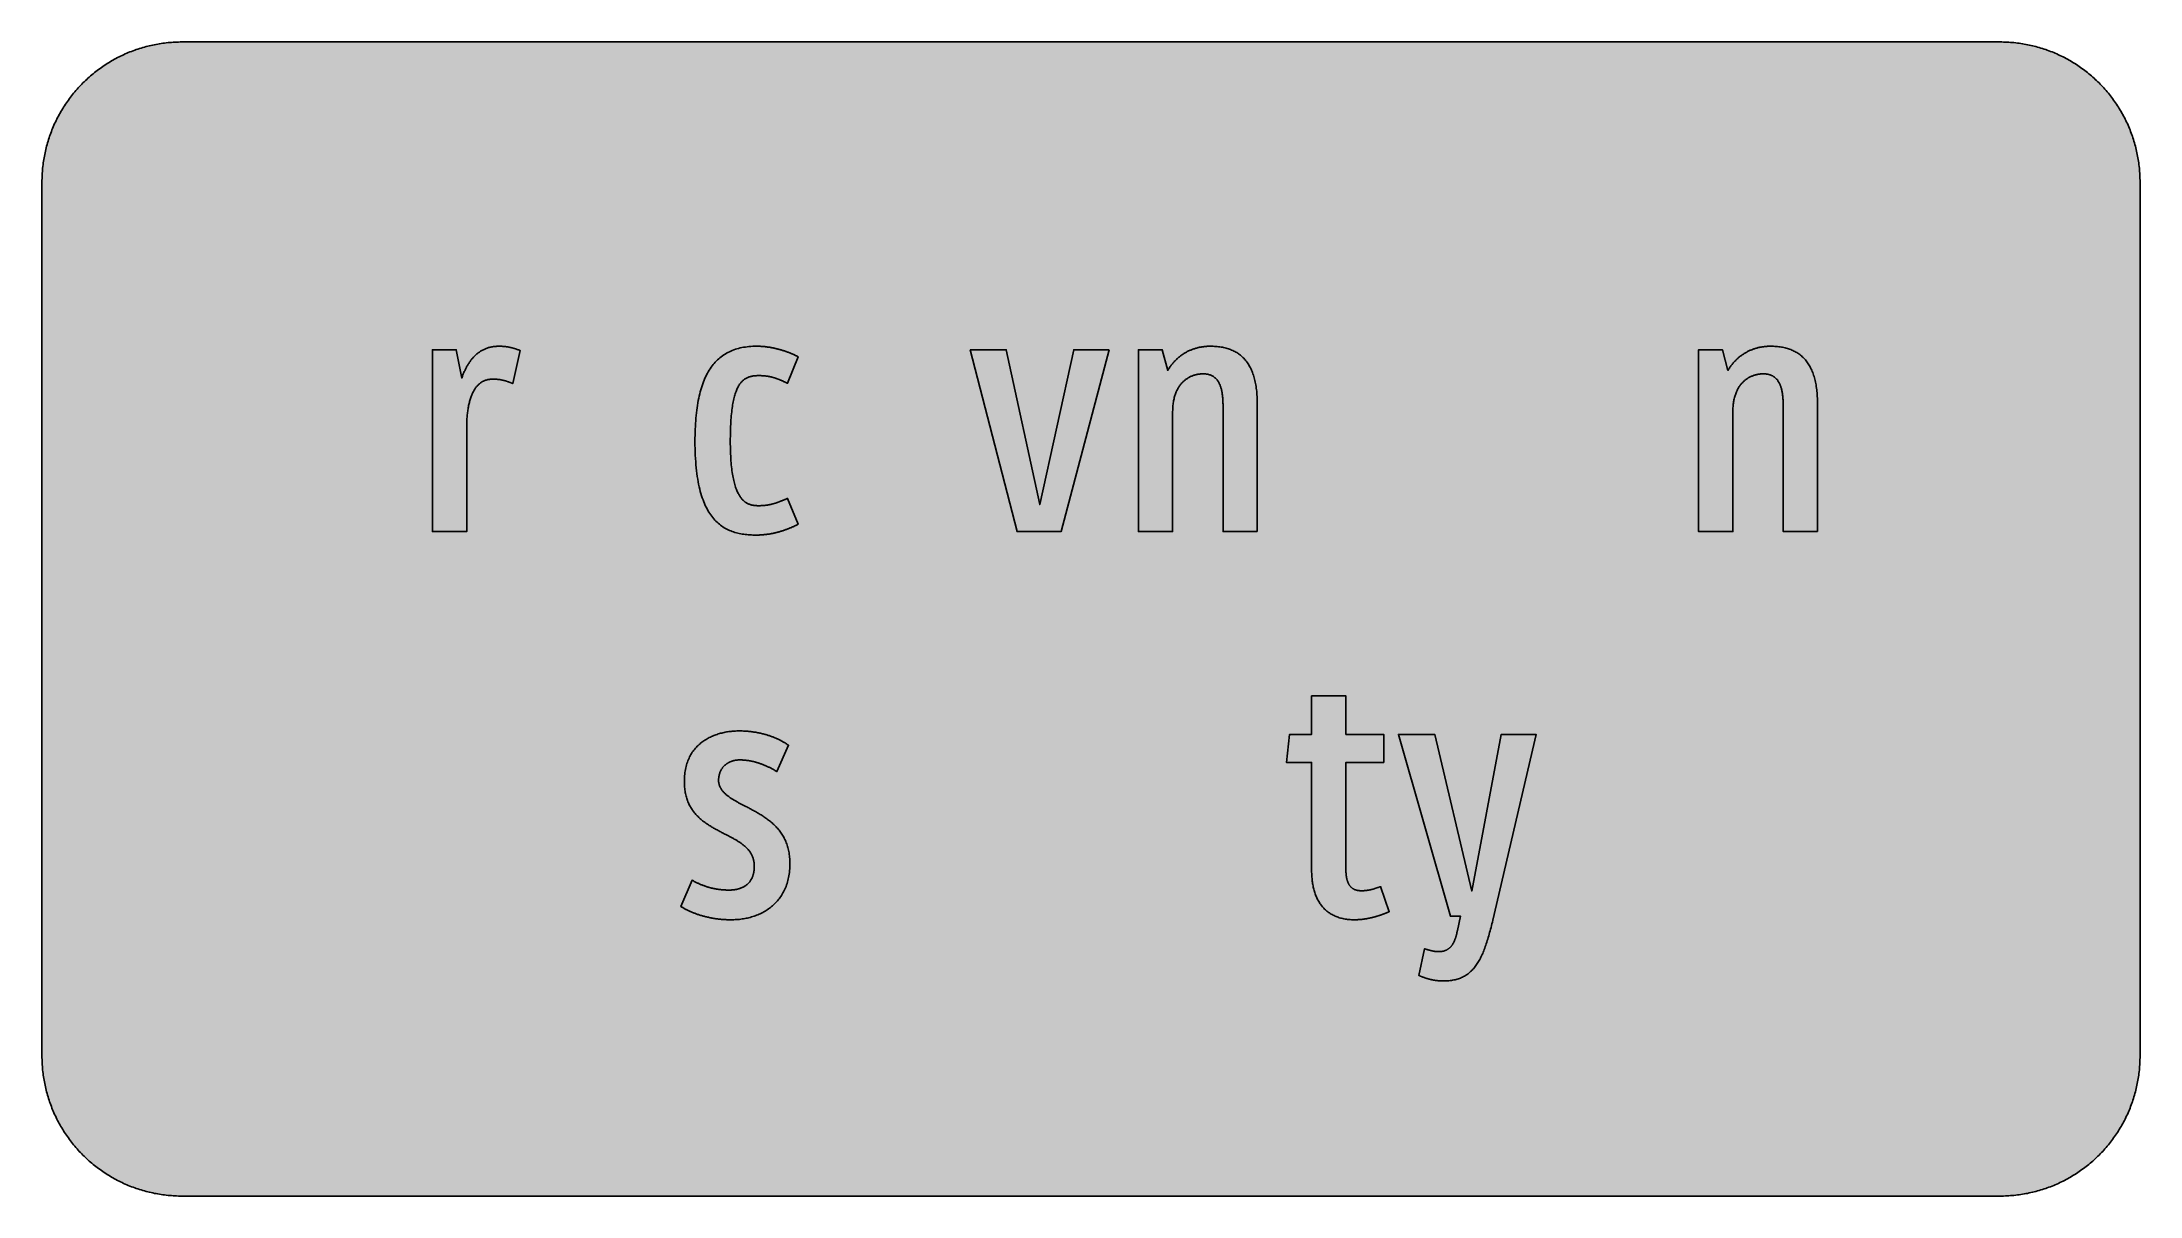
# Model space of a CAD drawing. Header units: millimetres. Extents: x 0 to 212, y 0 to 116.
import ezdxf

# ---------------------------------------------------------------- set-up
doc = ezdxf.new("R2010")
doc.units = ezdxf.units.MM

msp = doc.modelspace()

# ---------------------------------------------------------------- hatches: boundary and pattern name
for color, points in [(254, [(14.1633, 0.0536), (13.9878, 0.0533), (13.8125, 0.0559), (13.6373, 0.061), (13.462, 0.0686), (13.2893, 0.0787), (13.114, 0.0914), (12.9413, 0.1041), (12.7686, 0.1219), (12.5959, 0.1397), (12.4231, 0.16), (12.2504, 0.1829), (12.0777, 0.2057), (11.9075, 0.2337), (11.7373, 0.2616), (11.5672, 0.2921), (11.397, 0.3251), (11.2268, 0.3607), (11.0592, 0.3988), (10.8915, 0.4369), (10.7239, 0.4775), (10.5562, 0.5207), (10.3886, 0.5664), (10.2235, 0.6121), (10.0584, 0.6629), (9.8933, 0.7137), (9.7307, 0.7671), (9.5682, 0.8204), (9.4056, 0.8788), (9.2431, 0.9373), (9.083, 0.9982), (8.923, 1.0617), (8.763, 1.1252), (8.6055, 1.1938), (8.4455, 1.2624), (8.2906, 1.331), (8.1331, 1.4046), (7.9781, 1.4783), (7.8232, 1.5545), (7.6708, 1.6332), (7.5184, 1.7145), (7.366, 1.7958), (7.2161, 1.8796), (7.0663, 1.966), (6.919, 2.0523), (6.7716, 2.1438), (6.6243, 2.2352), (6.4795, 2.3266), (6.3348, 2.4232), (6.19, 2.5197), (6.0477, 2.6187), (5.908, 2.7178), (5.7683, 2.8194), (5.6286, 2.9235), (5.4915, 3.0302), (5.3543, 3.1369), (5.2197, 3.2461), (5.0851, 3.3579), (4.953, 3.4722), (4.8209, 3.5865), (4.6914, 3.7033), (4.5644, 3.8202), (4.4348, 3.9395), (4.3104, 4.0615), (4.1859, 4.1859), (4.0615, 4.3104), (3.9395, 4.4348), (3.8202, 4.5618), (3.7033, 4.6914), (3.5865, 4.8209), (3.4722, 4.953), (3.3579, 5.0851), (3.2487, 5.2197), (3.1369, 5.3543), (3.0302, 5.4915), (2.9235, 5.6286), (2.8194, 5.7683), (2.7178, 5.908), (2.6187, 6.0477), (2.5197, 6.19), (2.4232, 6.3348), (2.3266, 6.477), (2.2352, 6.6243), (2.1438, 6.7691), (2.0523, 6.919), (1.966, 7.0663), (1.8796, 7.2161), (1.7958, 7.366), (1.7145, 7.5184), (1.6332, 7.6708), (1.5545, 7.8232), (1.4783, 7.9781), (1.4046, 8.1331), (1.331, 8.2906), (1.2598, 8.4455), (1.1913, 8.603), (1.1252, 8.763), (1.0592, 8.923), (0.9982, 9.083), (0.9373, 9.2431), (0.8763, 9.4056), (0.8204, 9.5682), (0.7645, 9.7307), (0.7112, 9.8933), (0.6604, 10.0584), (0.6121, 10.2235), (0.5639, 10.3911), (0.5207, 10.5562), (0.4775, 10.7239), (0.4343, 10.8915), (0.3962, 11.0592), (0.3607, 11.2268), (0.3251, 11.397), (0.2921, 11.5672), (0.2616, 11.7373), (0.2311, 11.9075), (0.2057, 12.0802), (0.1803, 12.2504), (0.1575, 12.4231), (0.1372, 12.5959), (0.1194, 12.7686), (0.1041, 12.9413), (0.0889, 13.1166), (0.0787, 13.2893), (0.0686, 13.4645), (0.061, 13.6373), (0.0559, 13.8125), (0.0508, 13.9878), (0.0508, 14.163), (0.0522, 102.3592), (0.0508, 102.5322), (0.0559, 102.7074), (0.061, 102.8827), (0.0686, 103.058), (0.0787, 103.2307), (0.0889, 103.4059), (0.1041, 103.5787), (0.1194, 103.7514), (0.1372, 103.9241), (0.1575, 104.0968), (0.1803, 104.2695), (0.2057, 104.4423), (0.2311, 104.6124), (0.2616, 104.7826), (0.2921, 104.9528), (0.3251, 105.123), (0.3607, 105.2932), (0.3962, 105.4608), (0.4343, 105.6284), (0.4775, 105.7961), (0.5207, 105.9637), (0.5639, 106.1314), (0.6121, 106.2965), (0.6604, 106.4616), (0.7112, 106.6267), (0.7645, 106.7892), (0.8204, 106.9518), (0.8763, 107.1143), (0.9373, 107.2769), (0.9982, 107.4369), (1.0592, 107.5969), (1.1252, 107.757), (1.1913, 107.9144), (1.2598, 108.0745), (1.331, 108.2294), (1.4046, 108.3869), (1.4783, 108.5418), (1.5545, 108.6968), (1.6332, 108.8492), (1.7145, 109.0016), (1.7958, 109.154), (1.8796, 109.3038), (1.966, 109.4537), (2.0523, 109.601), (2.1438, 109.7483), (2.2352, 109.8956), (2.3266, 110.0404), (2.4232, 110.1852), (2.5197, 110.33), (2.6187, 110.4722), (2.7178, 110.6119), (2.8194, 110.7516), (2.9235, 110.8913), (3.0302, 111.0285), (3.1369, 111.1656), (3.2487, 111.3003), (3.3579, 111.4349), (3.4722, 111.567), (3.5865, 111.699), (3.7033, 111.8286), (3.8202, 111.9556), (3.9395, 112.0851), (4.0615, 112.2096), (4.1859, 112.334), (4.3104, 112.4585), (4.4348, 112.5804), (4.5644, 112.6998), (4.6914, 112.8166), (4.8209, 112.9335), (4.953, 113.0478), (5.0851, 113.1621), (5.2197, 113.2713), (5.3543, 113.3831), (5.4915, 113.4897), (5.6286, 113.5964), (5.7683, 113.7006), (5.908, 113.8022), (6.0477, 113.9012), (6.19, 114.0003), (6.3348, 114.0968), (6.4795, 114.1933), (6.6243, 114.2848), (6.7716, 114.3762), (6.919, 114.4676), (7.0663, 114.554), (7.2161, 114.6404), (7.366, 114.7242), (7.5184, 114.8055), (7.6708, 114.8867), (7.8232, 114.9655), (7.9781, 115.0417), (8.1331, 115.1153), (8.2906, 115.189), (8.4455, 115.2601), (8.6055, 115.3287), (8.763, 115.3947), (8.923, 115.4608), (9.083, 115.5217), (9.2431, 115.5827), (9.4056, 115.6437), (9.5682, 115.6995), (9.7307, 115.7554), (9.8933, 115.8088), (10.0584, 115.8596), (10.2235, 115.9078), (10.3886, 115.9561), (10.5562, 115.9993), (10.7239, 116.0424), (10.8915, 116.0856), (11.0592, 116.1237), (11.2268, 116.1593), (11.397, 116.1948), (11.5672, 116.2279), (11.7373, 116.2583), (11.9075, 116.2888), (12.0777, 116.3142), (12.2504, 116.3396), (12.4231, 116.3625), (12.5959, 116.3828), (12.7686, 116.4006), (12.9413, 116.4158), (13.114, 116.4311), (13.2893, 116.4412), (13.462, 116.4514), (13.6373, 116.459), (13.8125, 116.4641), (13.9878, 116.4692), (14.163, 116.4692), (197.6078, 116.4703), (197.7822, 116.4692), (197.9574, 116.4641), (198.1327, 116.459), (198.3054, 116.4514), (198.4807, 116.4412), (198.6534, 116.4311), (198.8287, 116.4158), (199.0014, 116.4006), (199.1741, 116.3828), (199.3468, 116.3625), (199.5195, 116.3396), (199.6897, 116.3142), (199.8624, 116.2888), (200.0326, 116.2583), (200.2028, 116.2279), (200.373, 116.1948), (200.5432, 116.1593), (200.7108, 116.1237), (200.8784, 116.0856), (201.0461, 116.0424), (201.2137, 115.9993), (201.3788, 115.9561), (201.5465, 115.9078), (201.7116, 115.8596), (201.8767, 115.8088), (202.0392, 115.7554), (202.2018, 115.6995), (202.3643, 115.6437), (202.5269, 115.5827), (202.6869, 115.5217), (202.8469, 115.4608), (203.007, 115.3947), (203.167, 115.3287), (203.3245, 115.2601), (203.4794, 115.189), (203.6369, 115.1153), (203.7918, 115.0417), (203.9468, 114.9655), (204.0992, 114.8867), (204.2516, 114.8055), (204.404, 114.7242), (204.5538, 114.6404), (204.7037, 114.554), (204.8535, 114.4676), (205.0009, 114.3762), (205.1456, 114.2848), (205.293, 114.1933), (205.4352, 114.0968), (205.58, 114.0003), (205.7222, 113.9012), (205.8619, 113.8022), (206.0016, 113.7006), (206.1413, 113.5964), (206.2785, 113.4897), (206.4156, 113.3831), (206.5503, 113.2713), (206.6849, 113.1621), (206.817, 113.0478), (206.949, 112.9335), (207.0786, 112.8166), (207.2081, 112.6998), (207.3351, 112.5804), (207.4596, 112.4585), (207.584, 112.334), (207.7085, 112.2096), (207.8304, 112.0851), (207.9498, 111.9556), (208.0666, 111.8286), (208.1835, 111.699), (208.2978, 111.567), (208.4121, 111.4349), (208.5238, 111.3003), (208.6331, 111.1656), (208.7397, 111.0285), (208.8464, 110.8913), (208.9506, 110.7516), (209.0522, 110.6119), (209.1512, 110.4722), (209.2503, 110.33), (209.3468, 110.1852), (209.4433, 110.0404), (209.5348, 109.8956), (209.6262, 109.7483), (209.7176, 109.601), (209.804, 109.4537), (209.8904, 109.3038), (209.9742, 109.154), (210.0555, 109.0016), (210.1367, 108.8492), (210.2155, 108.6968), (210.2917, 108.5418), (210.3653, 108.3869), (210.439, 108.2294), (210.5076, 108.0745), (210.5762, 107.9144), (210.6447, 107.757), (210.7082, 107.5969), (210.7717, 107.4369), (210.8327, 107.2769), (210.8911, 107.1143), (210.9495, 106.9518), (211.0029, 106.7892), (211.0562, 106.6267), (211.107, 106.4616), (211.1578, 106.2965), (211.2035, 106.1314), (211.2493, 105.9637), (211.2924, 105.7961), (211.3331, 105.6284), (211.3712, 105.4608), (211.4093, 105.2932), (211.4448, 105.123), (211.4779, 104.9528), (211.5083, 104.7826), (211.5363, 104.6124), (211.5642, 104.4423), (211.5871, 104.2695), (211.6099, 104.0968), (211.6303, 103.9241), (211.648, 103.7514), (211.6658, 103.5787), (211.6785, 103.4059), (211.6912, 103.2307), (211.7014, 103.058), (211.709, 102.8827), (211.7141, 102.7074), (211.7166, 102.5322), (211.7166, 102.3569), (211.7189, 14.1647), (211.7166, 13.9878), (211.7141, 13.8125), (211.709, 13.6373), (211.7014, 13.4645), (211.6912, 13.2893), (211.6785, 13.1166), (211.6658, 12.9413), (211.648, 12.7686), (211.6303, 12.5959), (211.6099, 12.4231), (211.5871, 12.2504), (211.5642, 12.0802), (211.5363, 11.9075), (211.5083, 11.7373), (211.4779, 11.5672), (211.4448, 11.397), (211.4093, 11.2268), (211.3712, 11.0592), (211.3331, 10.8915), (211.2924, 10.7239), (211.2493, 10.5562), (211.2035, 10.3911), (211.1578, 10.2235), (211.107, 10.0584), (211.0562, 9.8933), (211.0029, 9.7307), (210.9495, 9.5682), (210.8911, 9.4056), (210.8327, 9.2431), (210.7717, 9.083), (210.7082, 8.923), (210.6447, 8.763), (210.5762, 8.603), (210.5076, 8.4455), (210.439, 8.2906), (210.3653, 8.1331), (210.2917, 7.9781), (210.2155, 7.8232), (210.1367, 7.6708), (210.0555, 7.5184), (209.9742, 7.366), (209.8904, 7.2161), (209.804, 7.0663), (209.7176, 6.919), (209.6262, 6.7691), (209.5348, 6.6243), (209.4433, 6.477), (209.3468, 6.3348), (209.2503, 6.19), (209.1512, 6.0477), (209.0522, 5.908), (208.9506, 5.7683), (208.8464, 5.6286), (208.7397, 5.4915), (208.6331, 5.3543), (208.5238, 5.2197), (208.4121, 5.0851), (208.2978, 4.953), (208.1835, 4.8209), (208.0666, 4.6914), (207.9498, 4.5618), (207.8304, 4.4348), (207.7085, 4.3104), (207.584, 4.1859), (207.4596, 4.0615), (207.3351, 3.9395), (207.2081, 3.8202), (207.0786, 3.7033), (206.949, 3.5865), (206.817, 3.4722), (206.6849, 3.3579), (206.5503, 3.2461), (206.4156, 3.1369), (206.2785, 3.0302), (206.1413, 2.9235), (206.0016, 2.8194), (205.8619, 2.7178), (205.7222, 2.6187), (205.58, 2.5197), (205.4352, 2.4232), (205.293, 2.3266), (205.1456, 2.2352), (205.0009, 2.1438), (204.8535, 2.0523), (204.7037, 1.966), (204.5538, 1.8796), (204.404, 1.7958), (204.2516, 1.7145), (204.0992, 1.6332), (203.9468, 1.5545), (203.7918, 1.4783), (203.6369, 1.4046), (203.4794, 1.331), (203.3245, 1.2624), (203.167, 1.1938), (203.007, 1.1252), (202.8469, 1.0617), (202.6869, 0.9982), (202.5269, 0.9373), (202.3643, 0.8788), (202.2018, 0.8204), (202.0392, 0.7671), (201.8767, 0.7137), (201.7116, 0.6629), (201.5465, 0.6121), (201.3788, 0.5664), (201.2137, 0.5207), (201.0461, 0.4775), (200.8784, 0.4369), (200.7108, 0.3988), (200.5432, 0.3607), (200.373, 0.3251), (200.2028, 0.2921), (200.0326, 0.2616), (199.8624, 0.2337), (199.6897, 0.2057), (199.5195, 0.1829), (199.3468, 0.16), (199.1741, 0.1397), (199.0014, 0.1219), (198.8287, 0.1041), (198.6534, 0.0914), (198.4807, 0.0787), (198.3054, 0.0686), (198.1327, 0.061), (197.9574, 0.0559), (197.7822, 0.0533), (197.6069, 0.0533)]), (59, [(45.5443, 82.4614), (45.5676, 82.4611), (45.593, 82.4611), (45.6184, 82.4586), (45.6438, 82.4586), (45.6692, 82.4586), (45.6946, 82.4586), (45.72, 82.4586), (45.7454, 82.456), (45.7733, 82.456), (45.7987, 82.4535), (45.8267, 82.4535), (45.8521, 82.4509), (45.88, 82.4484), (45.9054, 82.4484), (45.9334, 82.4459), (45.9613, 82.4433), (45.9892, 82.4408), (46.0172, 82.4382), (46.0451, 82.4357), (46.0731, 82.4332), (46.101, 82.4281), (46.1315, 82.4255), (46.1594, 82.4205), (46.1874, 82.4179), (46.2178, 82.4128), (46.2458, 82.4078), (46.2763, 82.4052), (46.3067, 82.4001), (46.3372, 82.3951), (46.3677, 82.3874), (46.3982, 82.3824), (46.4287, 82.3773), (46.4591, 82.3697), (46.4922, 82.3646), (46.5226, 82.357), (46.5557, 82.3493), (46.5861, 82.3417), (46.6192, 82.3341), (46.6522, 82.3265), (46.6852, 82.3163), (46.7182, 82.3087), (46.7512, 82.2985), (46.7843, 82.2909), (46.8173, 82.2808), (46.8528, 82.2706), (46.8859, 82.2579), (46.9214, 82.2477), (46.957, 82.2376), (46.9925, 82.2249), (47.0256, 82.2122), (47.0637, 82.202), (47.0992, 82.1868), (47.1348, 82.1741), (47.1703, 82.1614), (47.2084, 82.1461), (47.2465, 82.1334), (47.2821, 82.1182), (47.3202, 82.103), (47.3583, 82.0877), (47.3964, 82.0699), (47.4345, 82.0547), (47.4751, 82.0369), (47.5132, 82.0191), (47.5539, 82.0014), (48.2946, 85.3539), (48.26, 85.3643), (48.227, 85.3745), (48.194, 85.3872), (48.1635, 85.3973), (48.1305, 85.41), (48.1, 85.4202), (48.067, 85.4304), (48.0365, 85.4405), (48.0035, 85.4532), (47.973, 85.4634), (47.9425, 85.4735), (47.912, 85.4837), (47.8815, 85.4939), (47.8485, 85.504), (47.818, 85.5142), (47.7876, 85.5218), (47.7571, 85.532), (47.7266, 85.5421), (47.6961, 85.5523), (47.6656, 85.5599), (47.6352, 85.5701), (47.6047, 85.5777), (47.5742, 85.5878), (47.5437, 85.5955), (47.5132, 85.6031), (47.4828, 85.6107), (47.4523, 85.6183), (47.4218, 85.6285), (47.3913, 85.6361), (47.3583, 85.6437), (47.3278, 85.6488), (47.2973, 85.6564), (47.2643, 85.664), (47.2338, 85.6717), (47.2008, 85.6767), (47.1703, 85.6844), (47.1373, 85.6894), (47.1043, 85.6945), (47.0713, 85.7021), (47.0408, 85.7072), (47.0052, 85.7123), (46.9722, 85.7174), (46.9392, 85.7225), (46.9062, 85.7275), (46.8706, 85.7326), (46.8351, 85.7377), (46.802, 85.7402), (46.7665, 85.7453), (46.7309, 85.7479), (46.6928, 85.7529), (46.6573, 85.7555), (46.6217, 85.758), (46.5836, 85.7606), (46.5455, 85.7631), (46.5074, 85.7656), (46.4693, 85.7682), (46.4287, 85.7707), (46.3906, 85.7707), (46.3499, 85.7733), (46.3093, 85.7733), (46.2686, 85.7758), (46.228, 85.7758), (46.1848, 85.7758), (46.1416, 85.7758), (46.0477, 85.7758), (45.9562, 85.7707), (45.8648, 85.7656), (45.7759, 85.7606), (45.687, 85.7504), (45.6006, 85.7402), (45.5143, 85.7275), (45.4304, 85.7123), (45.3466, 85.6945), (45.2653, 85.6767), (45.1841, 85.6564), (45.1053, 85.6336), (45.0266, 85.6107), (44.9504, 85.5853), (44.8742, 85.5574), (44.798, 85.5269), (44.7269, 85.4964), (44.6532, 85.4634), (44.5821, 85.4304), (44.511, 85.3948), (44.4424, 85.3567), (44.3763, 85.3186), (44.3078, 85.278), (44.2443, 85.2348), (44.1782, 85.1916), (44.1147, 85.1459), (44.0538, 85.1002), (43.9903, 85.0519), (43.9318, 85.0036), (43.8709, 84.9528), (43.815, 84.8995), (43.7566, 84.8462), (43.7007, 84.7903), (43.6448, 84.7344), (43.5915, 84.6785), (43.5381, 84.6201), (43.4848, 84.5591), (43.434, 84.4982), (43.3832, 84.4372), (43.3349, 84.3737), (43.2867, 84.3077), (43.2384, 84.2416), (43.1927, 84.1756), (43.147, 84.1096), (43.1013, 84.0384), (43.0581, 83.9699), (43.0149, 83.8987), (42.9717, 83.8276), (42.9311, 83.754), (42.8904, 83.6803), (42.8498, 83.6066), (42.8117, 83.5304), (42.7736, 83.4542), (42.7355, 83.378), (42.6999, 83.2993), (42.6618, 83.2206), (42.6288, 83.1418), (42.5933, 83.0605), (42.5602, 82.9818), (42.5272, 82.898), (42.4942, 82.8167), (42.4637, 82.7329), (42.4332, 82.6516), (42.4028, 82.5652), (41.8401, 85.4244), (39.4409, 85.4244), (39.4409, 67.0814), (42.8985, 67.0814), (42.8985, 77.4524), (42.8981, 77.5868), (42.8981, 77.7189), (42.9031, 77.8535), (42.9057, 77.9831), (42.9108, 78.1152), (42.9158, 78.2422), (42.9235, 78.3717), (42.9311, 78.4962), (42.9412, 78.6206), (42.9514, 78.7451), (42.9616, 78.867), (42.9743, 78.9864), (42.9895, 79.1058), (43.0047, 79.2226), (43.02, 79.3394), (43.0378, 79.4537), (43.0555, 79.5655), (43.0759, 79.6773), (43.0987, 79.7865), (43.119, 79.8957), (43.1444, 79.9998), (43.1698, 80.104), (43.1952, 80.2056), (43.2232, 80.3072), (43.2511, 80.4062), (43.2816, 80.5028), (43.3146, 80.5967), (43.3476, 80.6907), (43.3807, 80.7796), (43.4162, 80.8685), (43.4543, 80.9549), (43.4924, 81.0412), (43.5331, 81.1225), (43.5737, 81.2038), (43.6169, 81.28), (43.6601, 81.3562), (43.7058, 81.4299), (43.754, 81.501), (43.8023, 81.5721), (43.8531, 81.6381), (43.9039, 81.7016), (43.9572, 81.7651), (44.0131, 81.8236), (44.069, 81.882), (44.1274, 81.9353), (44.1884, 81.9887), (44.2493, 82.0369), (44.3103, 82.0852), (44.3763, 82.1284), (44.4424, 82.1715), (44.5084, 82.2096), (44.5795, 82.2452), (44.6481, 82.2782), (44.7218, 82.3112), (44.7954, 82.3392), (44.8716, 82.3646), (44.9504, 82.3849), (45.0291, 82.4052), (45.1104, 82.423), (45.1942, 82.4357), (45.278, 82.4459), (45.3644, 82.4535), (45.4533, 82.4586), (45.5422, 82.4611)]), (59, [(72.3194, 69.6912), (72.2528, 69.69), (72.1893, 69.6925), (72.1233, 69.6951), (72.0598, 69.7001), (71.9963, 69.7052), (71.9303, 69.7103), (71.8668, 69.7205), (71.8033, 69.7306), (71.7372, 69.7433), (71.6737, 69.756), (71.6102, 69.7713), (71.5467, 69.789), (71.4832, 69.8094), (71.4223, 69.8322), (71.3588, 69.8576), (71.2978, 69.8856), (71.2368, 69.916), (71.1759, 69.9491), (71.1149, 69.9846), (71.054, 70.0227), (70.9955, 70.0634), (70.9371, 70.1091), (70.8787, 70.1573), (70.8203, 70.2081), (70.7644, 70.264), (70.7085, 70.3224), (70.6526, 70.3834), (70.5993, 70.4494), (70.546, 70.5206), (70.4926, 70.5917), (70.4418, 70.6704), (70.391, 70.7517), (70.3428, 70.8381), (70.2945, 70.9295), (70.2462, 71.0235), (70.2005, 71.1225), (70.1548, 71.2267), (70.1116, 71.3359), (70.0684, 71.4502), (70.0253, 71.5696), (69.9872, 71.6915), (69.9465, 71.821), (69.911, 71.9557), (69.8729, 72.0954), (69.8398, 72.2401), (69.8068, 72.3925), (69.7738, 72.5475), (69.7433, 72.71), (69.7154, 72.8777), (69.6874, 73.0529), (69.662, 73.2333), (69.6392, 73.4187), (69.6163, 73.6117), (69.596, 73.8124), (69.5782, 74.0181), (69.5604, 74.2315), (69.5452, 74.4499), (69.5325, 74.676), (69.5223, 74.9071), (69.5122, 75.1484), (69.5046, 75.3948), (69.4995, 75.6488), (69.4969, 75.9104), (69.4969, 76.1797), (69.4969, 76.4515), (69.4995, 76.7156), (69.5046, 76.9722), (69.5096, 77.2211), (69.5173, 77.4624), (69.5249, 77.6961), (69.5376, 77.9247), (69.5503, 78.1482), (69.563, 78.3615), (69.5782, 78.5698), (69.596, 78.773), (69.6138, 78.9661), (69.6341, 79.1566), (69.657, 79.3394), (69.6798, 79.5172), (69.7052, 79.6874), (69.7306, 79.8525), (69.7586, 80.0125), (69.7865, 80.1649), (69.817, 80.3148), (69.85, 80.457), (69.883, 80.5942), (69.9186, 80.7263), (69.9541, 80.8533), (69.9922, 80.9752), (70.0303, 81.092), (70.071, 81.2038), (70.1116, 81.3105), (70.1548, 81.4121), (70.198, 81.5111), (70.2437, 81.6051), (70.2894, 81.694), (70.3377, 81.7778), (70.3859, 81.8591), (70.4367, 81.9353), (70.4875, 82.0064), (70.5409, 82.075), (70.5942, 82.1411), (70.6501, 82.202), (70.706, 82.2579), (70.7619, 82.3138), (70.8203, 82.362), (70.8812, 82.4103), (70.9397, 82.4535), (71.0032, 82.4941), (71.0641, 82.5322), (71.1276, 82.5678), (71.1937, 82.6008), (71.2597, 82.6287), (71.3257, 82.6567), (71.3918, 82.6821), (71.4604, 82.7024), (71.5315, 82.7227), (71.6026, 82.7405), (71.6737, 82.7557), (71.7448, 82.7684), (71.8185, 82.7786), (71.8922, 82.7888), (71.9684, 82.7964), (72.042, 82.804), (72.1208, 82.8065), (72.197, 82.8116), (72.2757, 82.8116), (72.3544, 82.8142), (72.3976, 82.8116), (72.4383, 82.8116), (72.4814, 82.8116), (72.5246, 82.8116), (72.5653, 82.8091), (72.6059, 82.8091), (72.6491, 82.8065), (72.6897, 82.8065), (72.7304, 82.804), (72.771, 82.8015), (72.8116, 82.7989), (72.8523, 82.7964), (72.8929, 82.7938), (72.9336, 82.7888), (72.9742, 82.7862), (73.0148, 82.7811), (73.0555, 82.7761), (73.0961, 82.771), (73.1368, 82.7659), (73.1749, 82.7608), (73.2155, 82.7557), (73.2561, 82.7481), (73.2968, 82.743), (73.34, 82.7354), (73.3806, 82.7278), (73.4212, 82.7202), (73.4619, 82.7126), (73.5025, 82.7024), (73.5457, 82.6922), (73.5863, 82.6846), (73.6295, 82.6745), (73.6727, 82.6643), (73.7133, 82.6516), (73.7565, 82.6414), (73.7997, 82.6287), (73.8454, 82.616), (73.8886, 82.6033), (73.9318, 82.5906), (73.9775, 82.5754), (74.0232, 82.5627), (74.0689, 82.5475), (74.1147, 82.5322), (74.1604, 82.5144), (74.2086, 82.4992), (74.2569, 82.4814), (74.3052, 82.4636), (74.3534, 82.4459), (74.4017, 82.4255), (74.4525, 82.4078), (74.5007, 82.3874), (74.5541, 82.3671), (74.6049, 82.3443), (74.6582, 82.3239), (74.709, 82.3011), (74.7624, 82.2757), (74.8182, 82.2528), (74.8741, 82.2274), (74.93, 82.202), (74.9859, 82.1766), (75.0418, 82.1512), (75.1002, 82.1233), (75.1611, 82.0953), (75.2196, 82.0674), (75.2805, 82.0369), (76.3404, 84.7203), (76.2889, 84.7446), (76.2356, 84.7725), (76.1822, 84.7979), (76.1289, 84.8233), (76.0755, 84.8487), (76.0222, 84.8741), (75.9663, 84.902), (75.9104, 84.9274), (75.8571, 84.9503), (75.7987, 84.9757), (75.7428, 85.0011), (75.6844, 85.0265), (75.6285, 85.0494), (75.5701, 85.0748), (75.5091, 85.0976), (75.4507, 85.123), (75.3897, 85.1459), (75.3313, 85.1687), (75.2704, 85.1916), (75.2094, 85.2145), (75.1459, 85.2373), (75.0849, 85.2576), (75.0214, 85.2805), (74.9579, 85.3008), (74.8944, 85.3211), (74.8309, 85.3415), (74.7674, 85.3618), (74.7014, 85.3821), (74.6379, 85.4024), (74.5719, 85.4227), (74.5058, 85.4405), (74.4398, 85.4583), (74.3737, 85.4761), (74.3052, 85.4939), (74.2391, 85.5116), (74.1705, 85.5269), (74.102, 85.5447), (74.0334, 85.5599), (73.9648, 85.5751), (73.8962, 85.5904), (73.8251, 85.6056), (73.7565, 85.6183), (73.6854, 85.631), (73.6143, 85.6437), (73.5432, 85.6564), (73.472, 85.6691), (73.4009, 85.6793), (73.3298, 85.6894), (73.2561, 85.6996), (73.185, 85.7098), (73.1114, 85.7174), (73.0377, 85.7275), (72.964, 85.7352), (72.8904, 85.7402), (72.8167, 85.7479), (72.7431, 85.7529), (72.6694, 85.758), (72.5932, 85.7631), (72.5195, 85.7682), (72.4433, 85.7707), (72.3697, 85.7733), (72.2935, 85.7733), (72.2173, 85.7758), (72.1411, 85.7758), (71.9455, 85.7733), (71.755, 85.7682), (71.567, 85.758), (71.3791, 85.7428), (71.1987, 85.7225), (71.0184, 85.6996), (70.8431, 85.6717), (70.6704, 85.6412), (70.5002, 85.6031), (70.3326, 85.5624), (70.17, 85.5167), (70.01, 85.4685), (69.8525, 85.4126), (69.7001, 85.3542), (69.5477, 85.2932), (69.4004, 85.2246), (69.2556, 85.151), (69.1159, 85.0748), (68.9762, 84.9935), (68.8416, 84.9071), (68.7095, 84.8182), (68.58, 84.7217), (68.4555, 84.6226), (68.3336, 84.516), (68.2142, 84.4067), (68.0974, 84.2924), (67.9831, 84.1731), (67.8739, 84.0486), (67.7647, 83.9216), (67.6631, 83.787), (67.5615, 83.6498), (67.4624, 83.505), (67.3684, 83.3577), (67.277, 83.2028), (67.1881, 83.0453), (67.1017, 82.8827), (67.0204, 82.7126), (66.9392, 82.5398), (66.863, 82.362), (66.7893, 82.1766), (66.7207, 81.9887), (66.6521, 81.7956), (66.5886, 81.595), (66.5277, 81.3918), (66.4693, 81.1835), (66.4134, 80.9676), (66.3626, 80.7466), (66.3118, 80.5231), (66.2661, 80.2919), (66.2229, 80.0557), (66.1822, 79.8144), (66.1467, 79.568), (66.1111, 79.3166), (66.0806, 79.0575), (66.0527, 78.7959), (66.0273, 78.5266), (66.0044, 78.2523), (65.9841, 77.9729), (65.9689, 77.6884), (65.9562, 77.3989), (65.946, 77.1017), (65.9384, 76.802), (65.9333, 76.4946), (65.9333, 76.1797), (65.9333, 75.8139), (65.9409, 75.4583), (65.9511, 75.1103), (65.9638, 74.7725), (65.9816, 74.4423), (66.0019, 74.1223), (66.0273, 73.8099), (66.0552, 73.5051), (66.0883, 73.2104), (66.1238, 72.9234), (66.1619, 72.644), (66.2051, 72.3748), (66.2508, 72.1106), (66.3016, 71.8566), (66.355, 71.6102), (66.4108, 71.3689), (66.4693, 71.1378), (66.5328, 70.9143), (66.5988, 70.6958), (66.6674, 70.4875), (66.741, 70.2843), (66.8147, 70.0888), (66.8934, 69.8983), (66.9747, 69.7179), (67.0585, 69.5427), (67.1449, 69.3725), (67.2338, 69.2099), (67.3278, 69.055), (67.4218, 68.9051), (67.5208, 68.7603), (67.6199, 68.6232), (67.724, 68.4911), (67.8282, 68.3641), (67.9374, 68.2447), (68.0466, 68.1304), (68.1584, 68.0212), (68.2752, 67.9171), (68.392, 67.818), (68.5114, 67.724), (68.6333, 67.6351), (68.7578, 67.5513), (68.8848, 67.4726), (69.0118, 67.3989), (69.1439, 67.3278), (69.276, 67.2643), (69.408, 67.2033), (69.5452, 67.1449), (69.6824, 67.0941), (69.8221, 67.0458), (69.9643, 67.0001), (70.1091, 66.9595), (70.2539, 66.9214), (70.3986, 66.8884), (70.5485, 66.8604), (70.6984, 66.8325), (70.8482, 66.8096), (71.0006, 66.7893), (71.1556, 66.7715), (71.3105, 66.7588), (71.468, 66.7461), (71.6255, 66.7385), (71.7829, 66.7309), (71.9455, 66.7283), (72.1055, 66.7283), (72.1817, 66.7283), (72.2579, 66.7283), (72.3341, 66.7309), (72.4078, 66.7334), (72.484, 66.736), (72.5576, 66.741), (72.6313, 66.7436), (72.705, 66.7487), (72.7812, 66.7563), (72.8523, 66.7614), (72.9259, 66.769), (72.9996, 66.7766), (73.0733, 66.7842), (73.1444, 66.7944), (73.218, 66.8045), (73.2892, 66.8147), (73.3603, 66.8249), (73.4314, 66.835), (73.5025, 66.8477), (73.5736, 66.8604), (73.6422, 66.8731), (73.7133, 66.8858), (73.7819, 66.9011), (73.853, 66.9138), (73.9216, 66.929), (73.9902, 66.9468), (74.0588, 66.962), (74.1274, 66.9773), (74.1934, 66.995), (74.262, 67.0128), (74.328, 67.0306), (74.3941, 67.0484), (74.4626, 67.0687), (74.5287, 67.0865), (74.5922, 67.1068), (74.6582, 67.1271), (74.7243, 67.1474), (74.7878, 67.1678), (74.8538, 67.1881), (74.9173, 67.2109), (74.9808, 67.2338), (75.0443, 67.2541), (75.1053, 67.277), (75.1688, 67.2998), (75.2323, 67.3252), (75.2932, 67.3481), (75.3542, 67.371), (75.4151, 67.3964), (75.4761, 67.4218), (75.5371, 67.4446), (75.5955, 67.47), (75.6564, 67.4954), (75.7149, 67.5234), (75.7733, 67.5488), (75.8317, 67.5742), (75.8901, 67.6021), (75.9485, 67.6275), (76.0044, 67.6554), (76.0603, 67.6808), (76.1187, 67.7088), (76.1746, 67.7367), (76.2305, 67.7647), (76.2838, 67.7926), (76.3397, 67.8205), (75.2821, 70.4328), (75.2196, 70.4063), (75.1611, 70.3809), (75.1002, 70.3555), (75.0443, 70.3301), (74.9859, 70.3072), (74.93, 70.2818), (74.8741, 70.2589), (74.8182, 70.2386), (74.7649, 70.2158), (74.7116, 70.1954), (74.6582, 70.1726), (74.6074, 70.1523), (74.5566, 70.1345), (74.5058, 70.1142), (74.455, 70.0964), (74.4068, 70.0761), (74.3585, 70.0583), (74.3102, 70.043), (74.262, 70.0253), (74.2137, 70.01), (74.168, 69.9922), (74.1223, 69.977), (74.0766, 69.9618), (74.0308, 69.9491), (73.9851, 69.9338), (73.9419, 69.9211), (73.8962, 69.9084), (73.853, 69.8957), (73.8099, 69.883), (73.7667, 69.8703), (73.7235, 69.8602), (73.6803, 69.85), (73.6371, 69.8373), (73.5965, 69.8271), (73.5533, 69.8195), (73.5127, 69.8094), (73.4695, 69.7992), (73.4289, 69.7916), (73.3882, 69.784), (73.345, 69.7763), (73.3044, 69.7687), (73.2638, 69.7611), (73.2206, 69.7535), (73.1799, 69.7484), (73.1393, 69.7433), (73.0987, 69.7357), (73.0555, 69.7306), (73.0148, 69.7255), (72.9717, 69.723), (72.931, 69.7179), (72.8878, 69.7128), (72.8472, 69.7103), (72.804, 69.7078), (72.7608, 69.7027), (72.7177, 69.7001), (72.6745, 69.6976), (72.6313, 69.6976), (72.5881, 69.6951), (72.5449, 69.6925), (72.4992, 69.6925), (72.456, 69.69), (72.4103, 69.69), (72.3646, 69.69), (72.3189, 69.69)]), (59, [(107.7034, 85.4244), (104.1396, 85.4244), (100.7181, 69.7974), (97.3307, 85.4244), (93.6985, 85.4244), (98.425, 67.0814), (102.8707, 67.0814)]), (59, [(122.6605, 67.0814), (122.6605, 79.992), (122.6591, 80.1776), (122.6541, 80.3605), (122.649, 80.5409), (122.6388, 80.7187), (122.6287, 80.8914), (122.616, 81.0641), (122.6007, 81.2292), (122.5829, 81.3943), (122.5626, 81.5543), (122.5398, 81.7118), (122.5144, 81.8667), (122.4864, 82.0191), (122.4559, 82.1665), (122.4229, 82.3112), (122.3899, 82.4535), (122.3518, 82.5906), (122.3137, 82.7278), (122.2705, 82.8599), (122.2273, 82.9894), (122.1816, 83.1139), (122.1334, 83.2383), (122.0826, 83.3577), (122.0292, 83.4746), (121.9733, 83.5889), (121.9149, 83.7006), (121.854, 83.8073), (121.793, 83.9114), (121.727, 84.0156), (121.6609, 84.1121), (121.5923, 84.2086), (121.5212, 84.3026), (121.4476, 84.3915), (121.3714, 84.4779), (121.2926, 84.5617), (121.2113, 84.643), (121.1301, 84.7217), (121.0437, 84.7979), (120.9573, 84.869), (120.8684, 84.9401), (120.777, 85.0062), (120.683, 85.0697), (120.5865, 85.1306), (120.49, 85.1891), (120.3884, 85.2449), (120.2868, 85.2957), (120.1826, 85.3465), (120.076, 85.3948), (119.9667, 85.438), (119.855, 85.4786), (119.7407, 85.5167), (119.6264, 85.5548), (119.5095, 85.5878), (119.3876, 85.6183), (119.2657, 85.6437), (119.1438, 85.6691), (119.0168, 85.692), (118.8898, 85.7123), (118.7577, 85.7301), (118.6256, 85.7428), (118.491, 85.7555), (118.3538, 85.7631), (118.2167, 85.7707), (118.0744, 85.7758), (117.9322, 85.7758), (117.8535, 85.7758), (117.7747, 85.7733), (117.696, 85.7707), (117.6172, 85.7682), (117.5385, 85.7631), (117.4598, 85.7555), (117.381, 85.7479), (117.3023, 85.7402), (117.2261, 85.7326), (117.1473, 85.7199), (117.0711, 85.7098), (116.9949, 85.6971), (116.9187, 85.6818), (116.84, 85.6666), (116.7663, 85.6513), (116.6901, 85.6336), (116.6139, 85.6158), (116.5403, 85.5955), (116.4641, 85.5751), (116.3904, 85.5523), (116.3168, 85.5294), (116.2431, 85.504), (116.1694, 85.4786), (116.0958, 85.4532), (116.0247, 85.4253), (115.951, 85.3948), (115.8799, 85.3643), (115.8088, 85.3338), (115.7376, 85.3008), (115.6691, 85.2653), (115.5979, 85.2297), (115.5294, 85.1941), (115.4608, 85.156), (115.3922, 85.1179), (115.3236, 85.0773), (115.2576, 85.0367), (115.1915, 84.9935), (115.123, 84.9478), (115.0595, 84.902), (114.9934, 84.8563), (114.9299, 84.8081), (114.8664, 84.7598), (114.8029, 84.709), (114.7394, 84.6582), (114.6759, 84.6049), (114.615, 84.549), (114.554, 84.4931), (114.4956, 84.4372), (114.4346, 84.3788), (114.3762, 84.3178), (114.3178, 84.2569), (114.2619, 84.1959), (114.2035, 84.1324), (114.1476, 84.0664), (114.0917, 84.0003), (114.0384, 83.9318), (113.985, 83.8632), (113.9317, 83.7946), (113.8784, 83.7209), (113.8276, 83.6498), (113.7768, 83.5736), (113.726, 83.4974), (113.6777, 83.4212), (113.6294, 83.3425), (113.0653, 85.4244), (110.666, 85.4244), (110.666, 67.0814), (114.1236, 67.0814), (114.1236, 79.1803), (114.1247, 79.3115), (114.1273, 79.441), (114.1324, 79.568), (114.1425, 79.6925), (114.1527, 79.8144), (114.1654, 79.9338), (114.1806, 80.0506), (114.1984, 80.1624), (114.2162, 80.2742), (114.239, 80.3834), (114.2619, 80.4875), (114.2873, 80.5917), (114.3152, 80.6933), (114.3432, 80.7923), (114.3762, 80.8863), (114.4092, 80.9803), (114.4422, 81.0717), (114.4803, 81.1606), (114.5184, 81.2444), (114.5565, 81.3283), (114.5972, 81.4095), (114.6404, 81.4908), (114.6861, 81.567), (114.7318, 81.6407), (114.7775, 81.7118), (114.8258, 81.7829), (114.8766, 81.8515), (114.9274, 81.915), (114.9782, 81.9785), (115.0315, 82.0395), (115.0849, 82.0979), (115.1407, 82.1563), (115.1966, 82.2096), (115.255, 82.263), (115.3135, 82.3138), (115.3719, 82.362), (115.4328, 82.4103), (115.4913, 82.4535), (115.5548, 82.4967), (115.6157, 82.5373), (115.6792, 82.5754), (115.7427, 82.6135), (115.8062, 82.6491), (115.8697, 82.6821), (115.9358, 82.7126), (115.9993, 82.743), (116.0653, 82.771), (116.1313, 82.7964), (116.1974, 82.8192), (116.2634, 82.8421), (116.3295, 82.8624), (116.398, 82.8827), (116.4641, 82.9005), (116.5301, 82.9158), (116.5987, 82.931), (116.6647, 82.9437), (116.7308, 82.9539), (116.7968, 82.964), (116.8629, 82.9716), (116.9289, 82.9767), (116.9949, 82.9818), (117.061, 82.9869), (117.127, 82.9894), (117.1905, 82.9894), (117.2464, 82.9894), (117.3023, 82.9869), (117.3582, 82.9843), (117.4115, 82.9818), (117.4648, 82.9767), (117.5182, 82.9691), (117.5715, 82.9615), (117.6223, 82.9539), (117.6731, 82.9437), (117.7239, 82.9335), (117.7722, 82.9208), (117.823, 82.9081), (117.8712, 82.8929), (117.9195, 82.8777), (117.9652, 82.8599), (118.0109, 82.8396), (118.0567, 82.8192), (118.1024, 82.7989), (118.1456, 82.7761), (118.1887, 82.7507), (118.2319, 82.7253), (118.2726, 82.6973), (118.3157, 82.6668), (118.3538, 82.6364), (118.3945, 82.6033), (118.4326, 82.5703), (118.4707, 82.5322), (118.5062, 82.4967), (118.5443, 82.456), (118.5799, 82.4154), (118.6129, 82.3722), (118.6459, 82.329), (118.679, 82.2808), (118.712, 82.2325), (118.7425, 82.1842), (118.7704, 82.1309), (118.8009, 82.0776), (118.8288, 82.0217), (118.8568, 81.9633), (118.8822, 81.9048), (118.9076, 81.8413), (118.9304, 81.7778), (118.9558, 81.7118), (118.9761, 81.6458), (118.999, 81.5746), (119.0193, 81.5035), (119.0371, 81.4299), (119.0574, 81.3511), (119.0727, 81.2724), (119.0904, 81.1936), (119.1057, 81.1098), (119.1184, 81.0235), (119.1311, 80.9371), (119.1438, 80.8457), (119.1539, 80.7542), (119.1641, 80.6602), (119.1743, 80.5637), (119.1819, 80.4621), (119.187, 80.3605), (119.192, 80.2564), (119.1971, 80.1497), (119.1997, 80.0405), (119.2022, 79.9287), (119.2022, 79.8144), (119.2029, 67.0814)]), (59, [(179.1751, 67.0814), (179.1751, 79.992), (179.1716, 80.1776), (179.1691, 80.3605), (179.164, 80.5409), (179.1538, 80.7187), (179.1437, 80.8914), (179.131, 81.0641), (179.1157, 81.2292), (179.0954, 81.3943), (179.0751, 81.5543), (179.0522, 81.7118), (179.0294, 81.8667), (179.0014, 82.0191), (178.9709, 82.1665), (178.9379, 82.3112), (178.9049, 82.4535), (178.8668, 82.5906), (178.8287, 82.7278), (178.7855, 82.8599), (178.7423, 82.9894), (178.6966, 83.1139), (178.6484, 83.2383), (178.595, 83.3577), (178.5442, 83.4746), (178.4883, 83.5889), (178.4299, 83.7006), (178.369, 83.8073), (178.308, 83.9114), (178.242, 84.0156), (178.1759, 84.1121), (178.1073, 84.2086), (178.0362, 84.3026), (177.9626, 84.3915), (177.8864, 84.4779), (177.8076, 84.5617), (177.7263, 84.643), (177.6451, 84.7217), (177.5587, 84.7979), (177.4723, 84.869), (177.3834, 84.9401), (177.292, 85.0062), (177.198, 85.0697), (177.1015, 85.1306), (177.0024, 85.1891), (176.9034, 85.2449), (176.8018, 85.2957), (176.6951, 85.3465), (176.5884, 85.3948), (176.4817, 85.438), (176.37, 85.4786), (176.2557, 85.5167), (176.1414, 85.5548), (176.022, 85.5878), (175.9026, 85.6183), (175.7807, 85.6437), (175.6588, 85.6691), (175.5318, 85.692), (175.4022, 85.7123), (175.2727, 85.7301), (175.1406, 85.7428), (175.006, 85.7555), (174.8688, 85.7631), (174.7317, 85.7707), (174.5894, 85.7758), (174.4472, 85.7758), (174.3685, 85.7758), (174.2897, 85.7733), (174.211, 85.7707), (174.1322, 85.7682), (174.0535, 85.7631), (173.9748, 85.7555), (173.896, 85.7479), (173.8173, 85.7402), (173.7411, 85.7326), (173.6623, 85.7199), (173.5861, 85.7098), (173.5099, 85.6971), (173.4312, 85.6818), (173.355, 85.6666), (173.2788, 85.6513), (173.2051, 85.6336), (173.1289, 85.6158), (173.0527, 85.5955), (172.9791, 85.5751), (172.9054, 85.5523), (172.8318, 85.5294), (172.7581, 85.504), (172.6844, 85.4786), (172.6108, 85.4532), (172.5397, 85.4253), (172.466, 85.3948), (172.3949, 85.3643), (172.3238, 85.3338), (172.2526, 85.3008), (172.1841, 85.2653), (172.1129, 85.2297), (172.0444, 85.1941), (171.9758, 85.156), (171.9072, 85.1179), (171.8386, 85.0773), (171.7726, 85.0367), (171.704, 84.9935), (171.638, 84.9478), (171.5745, 84.902), (171.5084, 84.8563), (171.4449, 84.8081), (171.3789, 84.7598), (171.3154, 84.709), (171.2544, 84.6582), (171.1909, 84.6049), (171.13, 84.549), (171.069, 84.4931), (171.0106, 84.4372), (170.9496, 84.3788), (170.8912, 84.3178), (170.8328, 84.2569), (170.7744, 84.1959), (170.7185, 84.1324), (170.6626, 84.0664), (170.6067, 84.0003), (170.5534, 83.9318), (170.5, 83.8632), (170.4467, 83.7946), (170.3934, 83.7209), (170.3426, 83.6498), (170.2918, 83.5736), (170.241, 83.4974), (170.1927, 83.4212), (170.1444, 83.3425), (169.5799, 85.4244), (167.1807, 85.4244), (167.1807, 67.0814), (170.6383, 67.0814), (170.6383, 79.1803), (170.6372, 79.3115), (170.6423, 79.441), (170.6474, 79.568), (170.6575, 79.6925), (170.6677, 79.8144), (170.6804, 79.9338), (170.6956, 80.0506), (170.7134, 80.1624), (170.7312, 80.2742), (170.754, 80.3834), (170.7769, 80.4875), (170.8023, 80.5917), (170.8302, 80.6933), (170.8582, 80.7923), (170.8912, 80.8863), (170.9242, 80.9803), (170.9572, 81.0717), (170.9953, 81.1606), (171.0309, 81.2444), (171.0715, 81.3283), (171.1122, 81.4095), (171.1554, 81.4908), (171.2011, 81.567), (171.2443, 81.6407), (171.2925, 81.7118), (171.3408, 81.7829), (171.389, 81.8515), (171.4398, 81.915), (171.4932, 81.9785), (171.5465, 82.0395), (171.5999, 82.0979), (171.6557, 82.1563), (171.7116, 82.2096), (171.77, 82.263), (171.8285, 82.3138), (171.8869, 82.362), (171.9453, 82.4103), (172.0063, 82.4535), (172.0672, 82.4967), (172.1307, 82.5373), (172.1942, 82.5754), (172.2577, 82.6135), (172.3212, 82.6491), (172.3847, 82.6821), (172.4508, 82.7126), (172.5143, 82.743), (172.5803, 82.771), (172.6463, 82.7964), (172.7124, 82.8192), (172.7784, 82.8421), (172.8445, 82.8624), (172.913, 82.8827), (172.9791, 82.9005), (173.0451, 82.9158), (173.1112, 82.931), (173.1797, 82.9437), (173.2458, 82.9539), (173.3118, 82.964), (173.3779, 82.9716), (173.4439, 82.9767), (173.5099, 82.9818), (173.576, 82.9869), (173.642, 82.9894), (173.7055, 82.9894), (173.7614, 82.9894), (173.8173, 82.9869), (173.8732, 82.9843), (173.9265, 82.9818), (173.9798, 82.9767), (174.0332, 82.9691), (174.084, 82.9615), (174.1373, 82.9539), (174.1881, 82.9437), (174.2389, 82.9335), (174.2872, 82.9208), (174.338, 82.9081), (174.3862, 82.8929), (174.4345, 82.8777), (174.4802, 82.8599), (174.5259, 82.8396), (174.5717, 82.8192), (174.6174, 82.7989), (174.6606, 82.7761), (174.7037, 82.7507), (174.7469, 82.7253), (174.7876, 82.6973), (174.8307, 82.6668), (174.8688, 82.6364), (174.9095, 82.6033), (174.9476, 82.5703), (174.9857, 82.5322), (175.0238, 82.4967), (175.0593, 82.456), (175.0949, 82.4154), (175.1279, 82.3722), (175.1609, 82.329), (175.194, 82.2808), (175.227, 82.2325), (175.2575, 82.1842), (175.2879, 82.1309), (175.3159, 82.0776), (175.3438, 82.0217), (175.3718, 81.9633), (175.3972, 81.9048), (175.4226, 81.8413), (175.448, 81.7778), (175.4708, 81.7118), (175.4937, 81.6458), (175.514, 81.5746), (175.5343, 81.5035), (175.5546, 81.4299), (175.5724, 81.3511), (175.5902, 81.2724), (175.6054, 81.1936), (175.6207, 81.1098), (175.6359, 81.0235), (175.6486, 80.9371), (175.6613, 80.8457), (175.6715, 80.7542), (175.6816, 80.6602), (175.6893, 80.5637), (175.6969, 80.4621), (175.7045, 80.3605), (175.7096, 80.2564), (175.7121, 80.1497), (175.7147, 80.0405), (175.7172, 79.9287), (175.7172, 79.8144), (175.7193, 67.0814)]), (59, [(128.1465, 32.862), (128.1455, 32.7279), (128.1481, 32.5958), (128.1532, 32.4637), (128.1608, 32.3342), (128.1684, 32.2047), (128.1811, 32.0777), (128.1938, 31.9532), (128.2065, 31.8287), (128.2243, 31.7043), (128.2421, 31.5824), (128.2624, 31.463), (128.2852, 31.3436), (128.3106, 31.2268), (128.336, 31.1099), (128.3665, 30.9956), (128.397, 30.8839), (128.43, 30.7721), (128.463, 30.6629), (128.5011, 30.5537), (128.5392, 30.4495), (128.5799, 30.3454), (128.6231, 30.2412), (128.6688, 30.1422), (128.717, 30.0431), (128.7653, 29.9441), (128.8186, 29.8501), (128.872, 29.7561), (128.9279, 29.6647), (128.9863, 29.5758), (129.0447, 29.4869), (129.1082, 29.403), (129.1717, 29.3192), (129.2403, 29.2379), (129.3089, 29.1592), (129.38, 29.083), (129.4536, 29.0068), (129.5298, 28.9357), (129.606, 28.8646), (129.6873, 28.796), (129.7686, 28.7299), (129.855, 28.6664), (129.9413, 28.6055), (130.0302, 28.5471), (130.1217, 28.4912), (130.2156, 28.4378), (130.3122, 28.387), (130.4112, 28.3388), (130.5103, 28.2905), (130.6144, 28.2473), (130.7211, 28.2067), (130.8278, 28.1686), (130.937, 28.133), (131.0513, 28.1), (131.1656, 28.0695), (131.2824, 28.0416), (131.4018, 28.0162), (131.5263, 27.9959), (131.6507, 27.9756), (131.7777, 27.9603), (131.9073, 27.9451), (132.0394, 27.9349), (132.1714, 27.9273), (132.3086, 27.9222), (132.4483, 27.9222), (132.5042, 27.9222), (132.5601, 27.9222), (132.6185, 27.9248), (132.6744, 27.9248), (132.7302, 27.9273), (132.7861, 27.9298), (132.842, 27.9324), (132.8979, 27.9375), (132.9538, 27.94), (133.0096, 27.9451), (133.0655, 27.9502), (133.1214, 27.9552), (133.1747, 27.9603), (133.2306, 27.9654), (133.2865, 27.973), (133.3424, 27.9781), (133.3983, 27.9857), (133.4541, 27.9933), (133.51, 28.001), (133.5634, 28.0111), (133.6192, 28.0187), (133.6751, 28.0289), (133.731, 28.0391), (133.7843, 28.0492), (133.8402, 28.0594), (133.8961, 28.0695), (133.952, 28.0797), (134.0053, 28.0924), (134.0612, 28.1051), (134.1171, 28.1153), (134.1704, 28.128), (134.2263, 28.1407), (134.2822, 28.1559), (134.3355, 28.1686), (134.3914, 28.1838), (134.4447, 28.1965), (134.5006, 28.2118), (134.5565, 28.227), (134.6098, 28.2423), (134.6657, 28.2575), (134.7191, 28.2753), (134.7749, 28.2905), (134.8283, 28.3083), (134.8842, 28.3261), (134.94, 28.3439), (134.9934, 28.3616), (135.0493, 28.3794), (135.1026, 28.3972), (135.1585, 28.415), (135.2118, 28.4353), (135.2677, 28.4531), (135.321, 28.4734), (135.3769, 28.4937), (135.4303, 28.514), (135.4861, 28.5344), (135.5395, 28.5547), (135.5954, 28.5775), (135.6487, 28.5979), (135.7046, 28.6207), (135.7579, 28.641), (135.8138, 28.6639), (135.8671, 28.6868), (135.923, 28.7096), (135.9764, 28.7325), (135.0959, 31.2745), (135.0569, 31.2572), (135.0188, 31.2445), (134.9832, 31.2293), (134.9451, 31.2166), (134.9096, 31.2014), (134.874, 31.1887), (134.8384, 31.176), (134.8029, 31.1633), (134.7673, 31.1506), (134.7343, 31.1379), (134.6987, 31.1277), (134.6657, 31.115), (134.6327, 31.1048), (134.5997, 31.0947), (134.5667, 31.082), (134.5336, 31.0718), (134.5006, 31.0617), (134.4701, 31.0515), (134.4371, 31.0439), (134.4066, 31.0337), (134.3736, 31.0236), (134.3431, 31.0159), (134.3127, 31.0083), (134.2822, 30.9982), (134.2517, 30.9905), (134.2212, 30.9829), (134.1907, 30.9753), (134.1628, 30.9677), (134.1323, 30.9601), (134.1018, 30.955), (134.0739, 30.9474), (134.046, 30.9423), (134.0155, 30.9347), (133.9875, 30.9296), (133.9596, 30.9245), (133.9291, 30.9194), (133.9012, 30.9143), (133.8732, 30.9093), (133.8453, 30.9042), (133.8174, 30.8991), (133.7894, 30.894), (133.7615, 30.8915), (133.7335, 30.8864), (133.7056, 30.8839), (133.6777, 30.8788), (133.6523, 30.8762), (133.6243, 30.8737), (133.5964, 30.8712), (133.5684, 30.8661), (133.5405, 30.8635), (133.5151, 30.8635), (133.4872, 30.861), (133.4592, 30.8585), (133.4313, 30.8559), (133.4033, 30.8559), (133.3754, 30.8534), (133.35, 30.8534), (133.3221, 30.8508), (133.2941, 30.8508), (133.2662, 30.8508), (133.2382, 30.8483), (133.2103, 30.8483), (133.1824, 30.8483), (133.1544, 30.8483), (133.1011, 30.8483), (133.0503, 30.8508), (132.9995, 30.8534), (132.9512, 30.8585), (132.903, 30.8635), (132.8547, 30.8686), (132.809, 30.8762), (132.7633, 30.8839), (132.7201, 30.894), (132.6769, 30.9042), (132.6337, 30.9169), (132.5931, 30.9296), (132.5524, 30.9423), (132.5118, 30.9575), (132.4737, 30.9753), (132.4356, 30.9905), (132.4, 31.0109), (132.3645, 31.0286), (132.3289, 31.049), (132.2934, 31.0718), (132.2603, 31.0921), (132.2299, 31.1175), (132.1968, 31.1404), (132.1664, 31.1658), (132.1384, 31.1937), (132.1105, 31.2217), (132.0825, 31.2496), (132.0546, 31.2801), (132.0292, 31.3106), (132.0038, 31.3436), (131.9784, 31.3741), (131.9555, 31.4096), (131.9327, 31.4427), (131.9098, 31.4808), (131.8895, 31.5163), (131.8692, 31.5544), (131.8489, 31.5925), (131.8311, 31.6332), (131.8133, 31.6738), (131.7955, 31.7144), (131.7803, 31.7576), (131.765, 31.8033), (131.7498, 31.8465), (131.7346, 31.8922), (131.7219, 31.938), (131.7092, 31.9862), (131.6965, 32.0345), (131.6863, 32.0853), (131.6761, 32.1361), (131.666, 32.1869), (131.6584, 32.2377), (131.6482, 32.291), (131.6406, 32.3469), (131.6355, 32.4002), (131.6279, 32.4561), (131.6228, 32.5145), (131.6177, 32.5704), (131.6152, 32.6314), (131.6101, 32.6898), (131.6076, 32.7508), (131.605, 32.8117), (131.605, 32.8727), (131.6025, 32.9362), (131.6025, 33.0022), (131.6041, 43.7981), (135.4145, 43.7981), (135.4145, 46.6189), (131.6041, 46.6189), (131.6041, 50.4994), (128.1465, 50.4994), (128.1465, 46.6189), (125.9237, 46.6189), (125.6069, 43.7981), (128.1465, 43.7981)]), (59, [(69.5854, 27.9231), (69.723, 27.9222), (69.8627, 27.9273), (69.9999, 27.9324), (70.1396, 27.9425), (70.2767, 27.9527), (70.4139, 27.9654), (70.5536, 27.9832), (70.6882, 28.001), (70.8254, 28.0213), (70.9625, 28.0467), (71.0971, 28.0721), (71.2318, 28.1), (71.3638, 28.133), (71.4985, 28.1661), (71.6305, 28.2042), (71.7601, 28.2448), (71.8896, 28.2854), (72.0192, 28.3312), (72.1462, 28.3794), (72.2706, 28.4302), (72.3951, 28.481), (72.5195, 28.5369), (72.6415, 28.5979), (72.7608, 28.6588), (72.8802, 28.7223), (72.9971, 28.7909), (73.1114, 28.8595), (73.2257, 28.9331), (73.3374, 29.0093), (73.4466, 29.0881), (73.5533, 29.1694), (73.6575, 29.2532), (73.7616, 29.3395), (73.8632, 29.431), (73.9623, 29.525), (74.0562, 29.6215), (74.1502, 29.7205), (74.2417, 29.8221), (74.3306, 29.9288), (74.4169, 30.0355), (74.5007, 30.1473), (74.582, 30.2641), (74.6582, 30.3809), (74.7344, 30.5029), (74.8055, 30.6248), (74.8741, 30.7518), (74.9402, 30.8839), (75.0011, 31.0159), (75.0621, 31.1531), (75.1154, 31.2928), (75.1688, 31.4376), (75.217, 31.5824), (75.2627, 31.7322), (75.3059, 31.8872), (75.344, 32.0421), (75.377, 32.2021), (75.4075, 32.3647), (75.4355, 32.5323), (75.4583, 32.7), (75.4761, 32.8752), (75.4913, 33.0505), (75.5015, 33.2308), (75.5091, 33.4137), (75.5117, 33.6017), (75.5091, 33.7617), (75.504, 33.9192), (75.4964, 34.0716), (75.4837, 34.224), (75.4685, 34.3713), (75.4482, 34.5161), (75.4278, 34.6583), (75.4024, 34.798), (75.3745, 34.9326), (75.344, 35.0672), (75.311, 35.1968), (75.2729, 35.3238), (75.2348, 35.4482), (75.1916, 35.5727), (75.1459, 35.6921), (75.1002, 35.8089), (75.0494, 35.9232), (74.996, 36.035), (74.9427, 36.1467), (74.8843, 36.2534), (74.8259, 36.3576), (74.7649, 36.4617), (74.7014, 36.5608), (74.6354, 36.6598), (74.5668, 36.7563), (74.4982, 36.8503), (74.4245, 36.9443), (74.3534, 37.0332), (74.2772, 37.1221), (74.201, 37.2085), (74.1223, 37.2923), (74.041, 37.3761), (73.9597, 37.4574), (73.8784, 37.5361), (73.7946, 37.6123), (73.7083, 37.6885), (73.6219, 37.7647), (73.5355, 37.8358), (73.4466, 37.907), (73.3552, 37.9781), (73.2638, 38.0467), (73.1723, 38.1152), (73.0809, 38.1813), (72.9869, 38.2448), (72.8929, 38.3083), (72.7989, 38.3718), (72.705, 38.4327), (72.6084, 38.4912), (72.5119, 38.5521), (72.4154, 38.6105), (72.3189, 38.6664), (72.2224, 38.7248), (72.1258, 38.7782), (72.0293, 38.8341), (71.9303, 38.8874), (71.8337, 38.9407), (71.7372, 38.9941), (71.6407, 39.0474), (71.5442, 39.0982), (71.4477, 39.149), (71.3511, 39.1998), (71.2546, 39.2506), (71.1606, 39.3014), (71.0667, 39.3522), (70.9955, 39.3852), (70.927, 39.4208), (70.8584, 39.4564), (70.7898, 39.4894), (70.7238, 39.5249), (70.6552, 39.558), (70.5891, 39.5935), (70.5231, 39.6291), (70.4571, 39.6621), (70.391, 39.6977), (70.325, 39.7332), (70.2615, 39.7688), (70.198, 39.8018), (70.1345, 39.8374), (70.0735, 39.8729), (70.01, 39.9085), (69.9491, 39.944), (69.8881, 39.9796), (69.8297, 40.0152), (69.7713, 40.0507), (69.7128, 40.0888), (69.6544, 40.1244), (69.5985, 40.1599), (69.5427, 40.198), (69.4893, 40.2361), (69.436, 40.2717), (69.3826, 40.3098), (69.3318, 40.3479), (69.281, 40.386), (69.2302, 40.4241), (69.182, 40.4622), (69.1337, 40.5028), (69.088, 40.5409), (69.0423, 40.5816), (68.9966, 40.6222), (68.9534, 40.6629), (68.9127, 40.7035), (68.8721, 40.7441), (68.8315, 40.7873), (68.7934, 40.828), (68.7578, 40.8711), (68.7197, 40.9143), (68.6867, 40.9575), (68.6537, 41.0007), (68.6206, 41.0464), (68.5902, 41.0896), (68.5622, 41.1353), (68.5343, 41.181), (68.5089, 41.2293), (68.486, 41.275), (68.4606, 41.3233), (68.4403, 41.3715), (68.42, 41.4198), (68.4022, 41.468), (68.387, 41.5188), (68.3717, 41.5696), (68.3565, 41.6204), (68.3463, 41.6712), (68.3362, 41.7246), (68.3285, 41.7779), (68.3209, 41.8313), (68.3184, 41.8871), (68.3133, 41.9405), (68.3133, 41.9964), (68.3133, 42.0548), (68.3158, 42.1107), (68.3184, 42.1665), (68.3235, 42.2224), (68.3311, 42.2783), (68.3362, 42.3316), (68.3463, 42.3875), (68.3565, 42.4383), (68.3666, 42.4917), (68.3793, 42.5425), (68.392, 42.5933), (68.4073, 42.6441), (68.4225, 42.6949), (68.4378, 42.7431), (68.4555, 42.7914), (68.4759, 42.8371), (68.4962, 42.8828), (68.5165, 42.9285), (68.5394, 42.9743), (68.5622, 43.0174), (68.5876, 43.0632), (68.613, 43.1038), (68.6384, 43.147), (68.6664, 43.1876), (68.6968, 43.2283), (68.7248, 43.2664), (68.7553, 43.3045), (68.7883, 43.3426), (68.8188, 43.3781), (68.8518, 43.4137), (68.8873, 43.4492), (68.9229, 43.4823), (68.9585, 43.5153), (68.994, 43.5483), (69.0321, 43.5788), (69.0702, 43.6093), (69.1109, 43.6397), (69.1515, 43.6677), (69.1921, 43.6956), (69.2328, 43.721), (69.276, 43.7464), (69.3191, 43.7718), (69.3623, 43.7947), (69.408, 43.8175), (69.4538, 43.8379), (69.4995, 43.8582), (69.5452, 43.8785), (69.5935, 43.8963), (69.6417, 43.9141), (69.69, 43.9318), (69.7408, 43.9471), (69.789, 43.9598), (69.8398, 43.9725), (69.8906, 43.9852), (69.944, 43.9953), (69.9948, 44.0055), (70.0481, 44.0157), (70.1015, 44.0233), (70.1548, 44.0284), (70.2081, 44.0334), (70.264, 44.0385), (70.3174, 44.0411), (70.3732, 44.0436), (70.4291, 44.0436), (70.485, 44.0436), (70.5383, 44.0436), (70.5942, 44.0411), (70.6476, 44.0385), (70.7034, 44.0385), (70.7568, 44.036), (70.8127, 44.0309), (70.866, 44.0284), (70.9193, 44.0233), (70.9752, 44.0182), (71.0286, 44.0131), (71.0844, 44.008), (71.1378, 44.003), (71.1937, 43.9953), (71.247, 43.9877), (71.3029, 43.9801), (71.3588, 43.9725), (71.4121, 43.9623), (71.468, 43.9547), (71.5239, 43.9445), (71.5797, 43.9344), (71.6331, 43.9217), (71.689, 43.9115), (71.7448, 43.8988), (71.8007, 43.8861), (71.8566, 43.8709), (71.915, 43.8582), (71.9709, 43.8429), (72.0268, 43.8277), (72.0852, 43.8125), (72.1411, 43.7947), (72.1995, 43.7794), (72.2554, 43.7617), (72.3138, 43.7413), (72.3722, 43.7236), (72.4306, 43.7032), (72.4891, 43.6829), (72.5475, 43.6626), (72.6084, 43.6423), (72.6669, 43.6194), (72.7253, 43.5966), (72.7862, 43.5737), (72.8472, 43.5483), (72.9082, 43.5229), (72.9691, 43.4975), (73.0301, 43.4721), (73.091, 43.4442), (73.1545, 43.4188), (73.218, 43.3883), (73.279, 43.3603), (73.3425, 43.3299), (73.406, 43.2994), (73.472, 43.2689), (73.5355, 43.2384), (73.6016, 43.2054), (73.6651, 43.1724), (73.7311, 43.1368), (73.7972, 43.1038), (73.8657, 43.0682), (73.9318, 43.0301), (74.0004, 42.9946), (74.0689, 42.9565), (74.1375, 42.9184), (74.2061, 42.8777), (75.3703, 45.526), (75.3288, 45.5524), (75.2881, 45.5828), (75.245, 45.6108), (75.2018, 45.6387), (75.1561, 45.6692), (75.1103, 45.6997), (75.0621, 45.7276), (75.0138, 45.7581), (74.963, 45.7886), (74.9122, 45.8191), (74.8614, 45.8495), (74.8081, 45.88), (74.7522, 45.9105), (74.6963, 45.941), (74.6404, 45.974), (74.582, 46.0045), (74.5236, 46.035), (74.4626, 46.0654), (74.3991, 46.0959), (74.3382, 46.1264), (74.2721, 46.1569), (74.2086, 46.1848), (74.1401, 46.2153), (74.074, 46.2458), (74.0029, 46.2737), (73.9343, 46.3042), (73.8632, 46.3321), (73.7895, 46.3626), (73.7159, 46.3906), (73.6397, 46.4185), (73.5635, 46.4464), (73.4873, 46.4718), (73.4085, 46.4998), (73.3273, 46.5252), (73.246, 46.5506), (73.1647, 46.576), (73.0809, 46.6014), (72.9971, 46.6242), (72.9107, 46.6471), (72.8218, 46.67), (72.7354, 46.6928), (72.644, 46.7157), (72.5526, 46.736), (72.4611, 46.7563), (72.3671, 46.7741), (72.2732, 46.7944), (72.1766, 46.8122), (72.0801, 46.83), (71.9811, 46.8452), (71.882, 46.8605), (71.7829, 46.8757), (71.6788, 46.8884), (71.5772, 46.9011), (71.4731, 46.9138), (71.3664, 46.924), (71.2597, 46.9316), (71.1505, 46.9417), (71.0413, 46.9494), (70.932, 46.9544), (70.8203, 46.9595), (70.706, 46.9646), (70.5917, 46.9671), (70.4774, 46.9697), (70.3605, 46.9697), (70.2513, 46.9697), (70.1396, 46.9671), (70.0278, 46.9621), (69.9135, 46.957), (69.8017, 46.9494), (69.6874, 46.9392), (69.5706, 46.9265), (69.4563, 46.9138), (69.3395, 46.8986), (69.2226, 46.8808), (69.1058, 46.863), (68.9889, 46.8401), (68.8696, 46.8173), (68.7527, 46.7893), (68.6359, 46.7614), (68.519, 46.7335), (68.4022, 46.7004), (68.2854, 46.6649), (68.1685, 46.6268), (68.0517, 46.5887), (67.9374, 46.5455), (67.8231, 46.5023), (67.7088, 46.4541), (67.597, 46.4058), (67.4853, 46.3525), (67.3735, 46.2991), (67.2643, 46.2407), (67.1551, 46.1797), (67.0484, 46.1188), (66.9417, 46.0527), (66.8376, 45.9842), (66.736, 45.913), (66.6344, 45.8368), (66.5353, 45.7606), (66.4388, 45.6794), (66.3448, 45.5981), (66.2508, 45.5117), (66.1594, 45.4228), (66.0705, 45.3288), (65.9841, 45.2349), (65.9003, 45.1358), (65.819, 45.0342), (65.7403, 44.9275), (65.6641, 44.8183), (65.593, 44.7065), (65.5218, 44.5922), (65.4533, 44.4729), (65.3898, 44.3509), (65.3288, 44.2265), (65.2704, 44.0969), (65.217, 43.9623), (65.1662, 43.8277), (65.118, 43.6855), (65.0748, 43.5432), (65.0342, 43.3959), (64.9986, 43.2435), (64.9656, 43.0886), (64.9376, 42.9285), (64.9148, 42.766), (64.8945, 42.5983), (64.8792, 42.4282), (64.8665, 42.2529), (64.8589, 42.0751), (64.8589, 41.8897), (64.8589, 41.7398), (64.864, 41.5925), (64.8716, 41.4477), (64.8818, 41.308), (64.897, 41.1683), (64.9122, 41.0337), (64.9326, 40.9016), (64.9529, 40.7721), (64.9783, 40.6451), (65.0062, 40.5206), (65.0367, 40.4012), (65.0697, 40.2819), (65.1027, 40.165), (65.1408, 40.0533), (65.1815, 39.9415), (65.2221, 39.8348), (65.2678, 39.7281), (65.3136, 39.624), (65.3618, 39.5224), (65.4126, 39.4233), (65.466, 39.3268), (65.5218, 39.2328), (65.5777, 39.1414), (65.6361, 39.05), (65.6971, 38.9636), (65.7606, 38.8772), (65.8241, 38.7934), (65.8901, 38.7096), (65.9562, 38.6283), (66.0248, 38.5496), (66.0959, 38.4734), (66.167, 38.3997), (66.2407, 38.3261), (66.3143, 38.2524), (66.3905, 38.1813), (66.4667, 38.1127), (66.5455, 38.0467), (66.6242, 37.9806), (66.7029, 37.9146), (66.7842, 37.8511), (66.8655, 37.7901), (66.9493, 37.7292), (67.0331, 37.6682), (67.117, 37.6098), (67.2033, 37.5539), (67.2871, 37.4955), (67.3735, 37.4421), (67.4624, 37.3863), (67.5488, 37.3329), (67.6377, 37.2796), (67.724, 37.2288), (67.8129, 37.1754), (67.9018, 37.1246), (67.9907, 37.0764), (68.0796, 37.0256), (68.1685, 36.9773), (68.2574, 36.9291), (68.3463, 36.8808), (68.4352, 36.8325), (68.5241, 36.7868), (68.613, 36.7386), (68.7019, 36.6928), (68.7908, 36.6446), (68.8797, 36.5989), (68.9534, 36.5608), (69.0296, 36.5227), (69.1058, 36.4846), (69.1794, 36.4465), (69.2556, 36.4084), (69.3293, 36.3728), (69.403, 36.3347), (69.4741, 36.2966), (69.5477, 36.2585), (69.6189, 36.2204), (69.69, 36.1823), (69.7611, 36.1442), (69.8322, 36.1036), (69.9008, 36.0655), (69.9694, 36.0274), (70.038, 35.9867), (70.104, 35.9486), (70.1726, 35.908), (70.2361, 35.8673), (70.3021, 35.8267), (70.3656, 35.7861), (70.4291, 35.7454), (70.4901, 35.7022), (70.551, 35.6591), (70.612, 35.6184), (70.673, 35.5752), (70.7288, 35.5295), (70.7873, 35.4863), (70.8431, 35.4406), (70.899, 35.3949), (70.9524, 35.3492), (71.0057, 35.3035), (71.0565, 35.2552), (71.1073, 35.2069), (71.1556, 35.1587), (71.2038, 35.1079), (71.2495, 35.0571), (71.2953, 35.0063), (71.3384, 34.9555), (71.3816, 34.9021), (71.4223, 34.8488), (71.4629, 34.7929), (71.501, 34.737), (71.5366, 34.6812), (71.5721, 34.6253), (71.6051, 34.5669), (71.6382, 34.5059), (71.6661, 34.4449), (71.6966, 34.384), (71.722, 34.323), (71.7474, 34.2595), (71.7728, 34.1935), (71.7931, 34.1274), (71.8134, 34.0614), (71.8337, 33.9928), (71.849, 33.9217), (71.8642, 33.8506), (71.8769, 33.7795), (71.8871, 33.7058), (71.8972, 33.6296), (71.9049, 33.5559), (71.9099, 33.4772), (71.9125, 33.3985), (71.9125, 33.3172), (71.9125, 33.2435), (71.9099, 33.1673), (71.9074, 33.0962), (71.9023, 33.0225), (71.8947, 32.954), (71.8871, 32.8828), (71.8795, 32.8168), (71.8668, 32.7482), (71.8566, 32.6847), (71.8414, 32.6187), (71.8287, 32.5552), (71.8109, 32.4942), (71.7956, 32.4333), (71.7753, 32.3748), (71.755, 32.3164), (71.7347, 32.258), (71.7118, 32.2021), (71.689, 32.1488), (71.6636, 32.0954), (71.6356, 32.0421), (71.6102, 31.9913), (71.5797, 31.943), (71.5493, 31.8948), (71.5188, 31.8465), (71.4858, 31.8008), (71.4527, 31.7551), (71.4172, 31.7119), (71.3816, 31.6687), (71.3435, 31.6281), (71.3054, 31.5874), (71.2648, 31.5493), (71.2241, 31.5112), (71.1835, 31.4731), (71.1403, 31.4401), (71.0946, 31.4046), (71.0514, 31.3715), (71.0032, 31.3411), (70.9574, 31.308), (70.9092, 31.2801), (70.8584, 31.2522), (70.8076, 31.2242), (70.7568, 31.1988), (70.7034, 31.1734), (70.6501, 31.1506), (70.5942, 31.1277), (70.5383, 31.1048), (70.4825, 31.0871), (70.424, 31.0667), (70.3656, 31.049), (70.3047, 31.0337), (70.2437, 31.0159), (70.1827, 31.0032), (70.1192, 30.9905), (70.0557, 30.9778), (69.9922, 30.9677), (69.9262, 30.9575), (69.8602, 30.9474), (69.7941, 30.9397), (69.7255, 30.9347), (69.657, 30.9296), (69.5858, 30.9245), (69.5147, 30.922), (69.4436, 30.922), (69.3725, 30.9194), (69.3217, 30.9194), (69.2683, 30.922), (69.2175, 30.922), (69.1667, 30.922), (69.1134, 30.9245), (69.0626, 30.9245), (69.0093, 30.927), (68.9585, 30.9296), (68.9051, 30.9321), (68.8543, 30.9347), (68.801, 30.9372), (68.7476, 30.9423), (68.6943, 30.9448), (68.641, 30.9499), (68.5876, 30.955), (68.5343, 30.9601), (68.4809, 30.9651), (68.4276, 30.9728), (68.3743, 30.9778), (68.3184, 30.9855), (68.265, 30.9931), (68.2092, 31.0007), (68.1558, 31.0109), (68.0999, 31.0185), (68.0441, 31.0286), (67.9882, 31.0388), (67.9323, 31.049), (67.8764, 31.0591), (67.8205, 31.0718), (67.7621, 31.0845), (67.7062, 31.0972), (67.6478, 31.1099), (67.5919, 31.1226), (67.5335, 31.1379), (67.4751, 31.1531), (67.4167, 31.1683), (67.3583, 31.1861), (67.2973, 31.2039), (67.2389, 31.2191), (67.1779, 31.2395), (67.1195, 31.2572), (67.0585, 31.2776), (66.9976, 31.2979), (66.9366, 31.3182), (66.8757, 31.3411), (66.8147, 31.3639), (66.7512, 31.3868), (66.6877, 31.4122), (66.6267, 31.435), (66.5632, 31.4604), (66.4997, 31.4884), (66.4337, 31.5138), (66.3702, 31.5417), (66.3067, 31.5722), (66.2407, 31.6001), (66.1746, 31.6306), (66.1086, 31.6636), (66.0425, 31.6941), (65.974, 31.7271), (65.9079, 31.7627), (65.8393, 31.7983), (65.7708, 31.8338), (65.7022, 31.8694), (65.6336, 31.9075), (64.5061, 29.2622), (64.549, 29.2329), (64.5973, 29.2049), (64.643, 29.177), (64.6938, 29.1465), (64.7421, 29.1186), (64.7929, 29.0906), (64.8462, 29.0601), (64.8995, 29.0322), (64.9529, 29.0017), (65.0088, 28.9738), (65.0672, 28.9433), (65.1256, 28.9154), (65.184, 28.8849), (65.245, 28.8569), (65.3059, 28.8265), (65.3669, 28.7985), (65.4304, 28.7706), (65.4964, 28.7426), (65.5625, 28.7122), (65.6285, 28.6842), (65.6971, 28.6563), (65.7657, 28.6283), (65.8368, 28.6004), (65.9079, 28.575), (65.979, 28.5471), (66.0527, 28.5191), (66.1264, 28.4937), (66.2026, 28.4683), (66.2788, 28.4404), (66.3575, 28.415), (66.4362, 28.3921), (66.515, 28.3667), (66.5963, 28.3413), (66.6775, 28.3185), (66.7614, 28.2956), (66.8452, 28.2727), (66.929, 28.2499), (67.0154, 28.2296), (67.1017, 28.2092), (67.1906, 28.1864), (67.2795, 28.1686), (67.3684, 28.1483), (67.4599, 28.1305), (67.5513, 28.1127), (67.6427, 28.0949), (67.7367, 28.0772), (67.8307, 28.0619), (67.9272, 28.0467), (68.0237, 28.0314), (68.1203, 28.0187), (68.2193, 28.006), (68.3184, 27.9933), (68.42, 27.9832), (68.5216, 27.973), (68.6232, 27.9629), (68.7273, 27.9552), (68.8315, 27.9476), (68.9356, 27.94), (69.0423, 27.9349), (69.149, 27.9298), (69.2556, 27.9273), (69.3649, 27.9248), (69.4741, 27.9222), (69.5833, 27.9222)]), (59, [(141.4459, 21.7494), (141.5847, 21.75), (141.7244, 21.7551), (141.859, 21.7627), (141.9911, 21.7729), (142.1181, 21.7856), (142.2451, 21.8034), (142.3695, 21.8237), (142.4915, 21.8465), (142.6083, 21.8719), (142.7251, 21.8999), (142.8394, 21.9329), (142.9487, 21.9659), (143.0579, 22.004), (143.1646, 22.0447), (143.2662, 22.0904), (143.3678, 22.1361), (143.4668, 22.1869), (143.5633, 22.2402), (143.6599, 22.2961), (143.7513, 22.3545), (143.8427, 22.4155), (143.9291, 22.4815), (144.0155, 22.5501), (144.1018, 22.6212), (144.1831, 22.6949), (144.2644, 22.7711), (144.3431, 22.8524), (144.4219, 22.9337), (144.4955, 23.02), (144.5692, 23.1089), (144.6428, 23.2004), (144.714, 23.2969), (144.7825, 23.3934), (144.8486, 23.495), (144.9172, 23.5991), (144.9807, 23.7058), (145.0442, 23.815), (145.1077, 23.9268), (145.1686, 24.0436), (145.227, 24.1605), (145.2855, 24.2824), (145.3439, 24.4069), (145.3998, 24.5339), (145.4556, 24.6634), (145.509, 24.798), (145.5623, 24.9352), (145.6157, 25.0723), (145.6665, 25.2146), (145.7173, 25.3594), (145.7681, 25.5092), (145.8189, 25.6591), (145.8671, 25.814), (145.9154, 25.969), (145.9636, 26.129), (146.0094, 26.2915), (146.0576, 26.4566), (146.1033, 26.6268), (146.1491, 26.797), (146.1948, 26.9723), (146.2405, 27.1475), (146.2862, 27.3279), (146.3294, 27.5107), (146.3751, 27.6962), (146.4183, 27.8867), (150.7945, 46.6189), (147.2667, 46.6189), (144.3041, 30.8155), (140.564, 46.6189), (136.8958, 46.6189), (142.1515, 28.2758), (143.1756, 28.2758), (142.857, 26.8287), (142.842, 26.7614), (142.8267, 26.6929), (142.809, 26.6294), (142.7937, 26.5659), (142.7785, 26.5024), (142.7632, 26.4414), (142.7455, 26.3804), (142.7302, 26.322), (142.7124, 26.2636), (142.6947, 26.2052), (142.6769, 26.1493), (142.6591, 26.096), (142.6413, 26.0401), (142.621, 25.9893), (142.6032, 25.9359), (142.5829, 25.8851), (142.5626, 25.8369), (142.5423, 25.7886), (142.5219, 25.7404), (142.5016, 25.6946), (142.4788, 25.6515), (142.4584, 25.6057), (142.4356, 25.5626), (142.4127, 25.5219), (142.3873, 25.4813), (142.3645, 25.4406), (142.3391, 25.4025), (142.3137, 25.3644), (142.2883, 25.3289), (142.2629, 25.2933), (142.2349, 25.2603), (142.207, 25.2273), (142.179, 25.1943), (142.1511, 25.1638), (142.1232, 25.1333), (142.0927, 25.1054), (142.0622, 25.0774), (142.0317, 25.0495), (141.9987, 25.0241), (141.9657, 24.9987), (141.9327, 24.9758), (141.8996, 24.953), (141.8641, 24.9301), (141.8285, 24.9098), (141.793, 24.8895), (141.7574, 24.8717), (141.7193, 24.8539), (141.6812, 24.8387), (141.6406, 24.8234), (141.6025, 24.8082), (141.5618, 24.7955), (141.5186, 24.7828), (141.4755, 24.7701), (141.4323, 24.7599), (141.3891, 24.7498), (141.3434, 24.7421), (141.2977, 24.7345), (141.2519, 24.7294), (141.2037, 24.7244), (141.1554, 24.7193), (141.1046, 24.7142), (141.0564, 24.7117), (141.003, 24.7117), (140.9522, 24.7117), (140.9294, 24.7117), (140.909, 24.7117), (140.8862, 24.7117), (140.8659, 24.7117), (140.8455, 24.7117), (140.8252, 24.7142), (140.8024, 24.7142), (140.782, 24.7167), (140.7617, 24.7167), (140.7414, 24.7193), (140.7185, 24.7193), (140.6982, 24.7218), (140.6779, 24.7244), (140.6576, 24.7269), (140.6373, 24.7269), (140.6169, 24.7294), (140.5966, 24.732), (140.5763, 24.7345), (140.556, 24.7371), (140.5331, 24.7396), (140.5128, 24.7447), (140.4925, 24.7472), (140.4722, 24.7498), (140.4518, 24.7548), (140.4315, 24.7574), (140.4112, 24.7599), (140.3909, 24.765), (140.368, 24.7675), (140.3477, 24.7726), (140.3274, 24.7777), (140.3071, 24.7802), (140.2842, 24.7853), (140.2639, 24.7904), (140.2436, 24.7955), (140.2207, 24.8006), (140.2004, 24.8056), (140.1775, 24.8107), (140.1572, 24.8158), (140.1343, 24.8209), (140.114, 24.826), (140.0912, 24.831), (140.0683, 24.8387), (140.048, 24.8437), (140.0251, 24.8488), (140.0023, 24.8564), (139.9794, 24.8615), (139.9565, 24.8691), (139.9337, 24.8742), (139.9108, 24.8818), (139.888, 24.8869), (139.8651, 24.8945), (139.8397, 24.9022), (139.8168, 24.9098), (139.7914, 24.9149), (139.7686, 24.9225), (139.7432, 24.9301), (139.7203, 24.9377), (139.6949, 24.9453), (139.6695, 24.953), (139.6441, 24.9606), (139.6187, 24.9682), (139.5933, 24.9758), (139.5654, 24.986), (139.54, 24.9936), (138.9422, 22.3128), (138.9812, 22.2936), (139.0244, 22.2758), (139.065, 22.258), (139.1056, 22.2402), (139.1463, 22.225), (139.1869, 22.2072), (139.2276, 22.192), (139.2682, 22.1767), (139.3088, 22.1615), (139.3495, 22.1463), (139.3901, 22.131), (139.4308, 22.1158), (139.4689, 22.1005), (139.5095, 22.0878), (139.5501, 22.0726), (139.5908, 22.0599), (139.6289, 22.0472), (139.6695, 22.0345), (139.7102, 22.0218), (139.7483, 22.0091), (139.7889, 21.9964), (139.827, 21.9862), (139.8676, 21.9735), (139.9057, 21.9634), (139.9464, 21.9532), (139.9845, 21.9431), (140.0251, 21.9329), (140.0632, 21.9227), (140.1013, 21.9126), (140.142, 21.9024), (140.1801, 21.8948), (140.2182, 21.8846), (140.2588, 21.877), (140.2969, 21.8669), (140.335, 21.8592), (140.3731, 21.8516), (140.4137, 21.844), (140.4518, 21.8389), (140.4899, 21.8313), (140.528, 21.8237), (140.5661, 21.8186), (140.6042, 21.811), (140.6423, 21.8059), (140.683, 21.8008), (140.7211, 21.7957), (140.7592, 21.7907), (140.7973, 21.7856), (140.8354, 21.783), (140.8735, 21.778), (140.9116, 21.7729), (140.9497, 21.7703), (140.9878, 21.7678), (141.0259, 21.7627), (141.064, 21.7602), (141.1021, 21.7576), (141.1402, 21.7576), (141.1783, 21.7551), (141.2164, 21.7526), (141.2545, 21.7526), (141.2926, 21.75), (141.3307, 21.75), (141.3688, 21.7475), (141.4069, 21.7475), (141.445, 21.7475)])]:
    msp.add_hatch(color=color).paths.add_polyline_path(points)
h = msp.add_hatch(color=59)
h.paths.add_polyline_path([(14.1633, 3.5814), (13.8887, 3.5839), (13.6169, 3.5941), (13.3477, 3.6119), (13.081, 3.6347), (12.8143, 3.6652), (12.5501, 3.7008), (12.2885, 3.7465), (12.0294, 3.7948), (11.7729, 3.8506), (11.5164, 3.9141), (11.2649, 3.9827), (11.016, 4.0564), (10.7671, 4.1351), (10.5232, 4.2215), (10.2819, 4.3129), (10.0432, 4.412), (9.8069, 4.5161), (9.5733, 4.6228), (9.3447, 4.7371), (9.1186, 4.8565), (8.8951, 4.9809), (8.6741, 5.113), (8.4582, 5.2476), (8.2448, 5.3873), (8.0366, 5.5321), (7.8308, 5.682), (7.6276, 5.8369), (7.4295, 5.9969), (7.2365, 6.1595), (7.046, 6.3297), (6.8605, 6.5024), (6.6777, 6.6802), (6.5024, 6.8605), (6.3271, 7.046), (6.1595, 7.2365), (5.9969, 7.432), (5.8369, 7.6302), (5.682, 7.8308), (5.5321, 8.0366), (5.3873, 8.2448), (5.2451, 8.4582), (5.1105, 8.6741), (4.9809, 8.8951), (4.8565, 9.1186), (4.7371, 9.3447), (4.6228, 9.5758), (4.5136, 9.8069), (4.4094, 10.0432), (4.3129, 10.2819), (4.2215, 10.5232), (4.1351, 10.7696), (4.0538, 11.016), (3.9802, 11.2649), (3.9116, 11.5189), (3.8506, 11.7729), (3.7948, 12.0294), (3.744, 12.2911), (3.7008, 12.5527), (3.6627, 12.8143), (3.6322, 13.081), (3.6093, 13.3502), (3.5916, 13.6195), (3.5814, 13.8913), (3.5789, 14.163), (3.58, 102.3592), (3.5814, 102.6312), (3.5916, 102.903), (3.6093, 103.1723), (3.6322, 103.439), (3.6627, 103.7057), (3.7008, 103.9698), (3.744, 104.2314), (3.7948, 104.4905), (3.8506, 104.7471), (3.9116, 105.0036), (3.9802, 105.2551), (4.0538, 105.504), (4.1351, 105.7529), (4.2215, 105.9967), (4.3129, 106.238), (4.4094, 106.4768), (4.5136, 106.713), (4.6228, 106.9467), (4.7371, 107.1753), (4.8565, 107.4014), (4.9809, 107.6249), (5.1105, 107.8459), (5.2451, 108.0618), (5.3873, 108.2751), (5.5321, 108.4834), (5.682, 108.6891), (5.8369, 108.8923), (5.9969, 109.0905), (6.1595, 109.2835), (6.3271, 109.474), (6.5024, 109.6594), (6.6777, 109.8423), (6.8605, 110.0176), (7.046, 110.1928), (7.2365, 110.3605), (7.4295, 110.523), (7.6276, 110.683), (7.8308, 110.838), (8.0366, 110.9878), (8.2448, 111.1326), (8.4582, 111.2749), (8.6741, 111.4095), (8.8951, 111.539), (9.1186, 111.6635), (9.3447, 111.7829), (9.5733, 111.8972), (9.8069, 112.0064), (10.0432, 112.1105), (10.2819, 112.207), (10.5232, 112.2985), (10.7671, 112.3848), (11.016, 112.4661), (11.2649, 112.5398), (11.5164, 112.6084), (11.7729, 112.6693), (12.0294, 112.7252), (12.2885, 112.776), (12.5501, 112.8192), (12.8143, 112.8573), (13.081, 112.8878), (13.3477, 112.9106), (13.6169, 112.9284), (13.8887, 112.9386), (14.163, 112.9411), (197.6078, 112.9425), (197.8787, 112.9386), (198.1505, 112.9284), (198.4197, 112.9106), (198.689, 112.8878), (198.9557, 112.8573), (199.2173, 112.8192), (199.4789, 112.776), (199.7405, 112.7252), (199.9971, 112.6693), (200.2511, 112.6084), (200.5051, 112.5398), (200.754, 112.4661), (201.0004, 112.3848), (201.2467, 112.2985), (201.488, 112.207), (201.7268, 112.1105), (201.963, 112.0064), (202.1942, 111.8972), (202.4253, 111.7829), (202.6514, 111.6635), (202.8749, 111.539), (203.0959, 111.4095), (203.3118, 111.2749), (203.5251, 111.1326), (203.7334, 110.9878), (203.9391, 110.838), (204.1398, 110.683), (204.3379, 110.523), (204.5335, 110.3605), (204.724, 110.1928), (204.9094, 110.0176), (205.0898, 109.8423), (205.2676, 109.6594), (205.4403, 109.474), (205.6105, 109.2835), (205.773, 109.0905), (205.933, 108.8923), (206.088, 108.6891), (206.2378, 108.4834), (206.3826, 108.2751), (206.5223, 108.0618), (206.6569, 107.8459), (206.789, 107.6249), (206.9135, 107.4014), (207.0329, 107.1753), (207.1472, 106.9467), (207.2538, 106.713), (207.358, 106.4768), (207.457, 106.238), (207.5485, 105.9967), (207.6348, 105.7529), (207.7136, 105.504), (207.7872, 105.2551), (207.8558, 105.0036), (207.9193, 104.7471), (207.9752, 104.4905), (208.0235, 104.2314), (208.0692, 103.9698), (208.1047, 103.7057), (208.1352, 103.439), (208.1581, 103.1723), (208.1759, 102.903), (208.186, 102.6312), (208.1911, 102.3569), (208.1911, 14.1647), (208.186, 13.8913), (208.1759, 13.6195), (208.1581, 13.3502), (208.1352, 13.081), (208.1047, 12.8143), (208.0692, 12.5527), (208.0235, 12.2911), (207.9752, 12.0294), (207.9193, 11.7729), (207.8558, 11.5189), (207.7872, 11.2649), (207.7136, 11.016), (207.6348, 10.7696), (207.5485, 10.5232), (207.457, 10.2819), (207.358, 10.0432), (207.2538, 9.8069), (207.1472, 9.5758), (207.0329, 9.3447), (206.9135, 9.1186), (206.789, 8.8951), (206.6569, 8.6741), (206.5223, 8.4582), (206.3826, 8.2448), (206.2378, 8.0366), (206.088, 7.8308), (205.933, 7.6302), (205.773, 7.432), (205.6105, 7.2365), (205.4403, 7.046), (205.2676, 6.8605), (205.0898, 6.6802), (204.9094, 6.5024), (204.724, 6.3297), (204.5335, 6.1595), (204.3379, 5.9969), (204.1398, 5.8369), (203.9391, 5.682), (203.7334, 5.5321), (203.5251, 5.3873), (203.3118, 5.2476), (203.0959, 5.113), (202.8749, 4.9809), (202.6514, 4.8565), (202.4253, 4.7371), (202.1942, 4.6228), (201.963, 4.5161), (201.7268, 4.412), (201.488, 4.3129), (201.2467, 4.2215), (201.0004, 4.1351), (200.754, 4.0564), (200.5051, 3.9827), (200.2511, 3.9141), (199.9971, 3.8506), (199.7405, 3.7948), (199.4789, 3.7465), (199.2173, 3.7008), (198.9557, 3.6652), (198.689, 3.6347), (198.4197, 3.6119), (198.1505, 3.5941), (197.8787, 3.5839), (197.6069, 3.5789)])
h.paths.add_polyline_path([(14.1633, 8.8731), (14.0259, 8.8748), (13.8887, 8.8798), (13.7541, 8.8875), (13.622, 8.9002), (13.4874, 8.9154), (13.3553, 8.9332), (13.2258, 8.9535), (13.0962, 8.9789), (12.9667, 9.0068), (12.8397, 9.0373), (12.7127, 9.0729), (12.5882, 9.1084), (12.4663, 9.1491), (12.3419, 9.1923), (12.2225, 9.238), (12.1031, 9.2888), (11.9837, 9.3396), (11.8694, 9.3929), (11.7526, 9.4513), (11.6408, 9.5098), (11.5291, 9.5733), (11.4198, 9.6368), (11.3106, 9.7053), (11.2039, 9.7765), (11.0998, 9.8476), (10.9957, 9.9238), (10.8966, 10), (10.7975, 10.0787), (10.6985, 10.1625), (10.6045, 10.2464), (10.5105, 10.3327), (10.4216, 10.4216), (10.3327, 10.5131), (10.2464, 10.6045), (10.16, 10.701), (10.0787, 10.7975), (10, 10.8966), (9.9212, 10.9982), (9.8476, 11.0998), (9.7739, 11.2039), (9.7053, 11.3106), (9.6368, 11.4198), (9.5707, 11.5291), (9.5098, 11.6408), (9.4488, 11.7551), (9.3929, 11.8694), (9.337, 11.9863), (9.2862, 12.1031), (9.238, 12.2225), (9.1923, 12.3444), (9.1491, 12.4663), (9.1084, 12.5908), (9.0703, 12.7152), (9.0373, 12.8397), (9.0068, 12.9692), (8.9789, 13.0962), (8.9535, 13.2258), (8.9306, 13.3579), (8.9129, 13.4899), (8.8976, 13.622), (8.8849, 13.7566), (8.8773, 13.8913), (8.8722, 14.0259), (8.8697, 14.163), (8.8717, 102.3592), (8.8722, 102.4941), (8.8773, 102.6312), (8.8849, 102.7659), (8.8976, 102.8979), (8.9129, 103.0326), (8.9306, 103.1646), (8.9535, 103.2942), (8.9789, 103.4237), (9.0068, 103.5533), (9.0373, 103.6803), (9.0703, 103.8073), (9.1084, 103.9317), (9.1491, 104.0536), (9.1923, 104.1781), (9.238, 104.2975), (9.2862, 104.4169), (9.337, 104.5362), (9.3929, 104.6505), (9.4488, 104.7674), (9.5098, 104.8791), (9.5707, 104.9909), (9.6368, 105.1001), (9.7053, 105.2093), (9.7739, 105.316), (9.8476, 105.4202), (9.9212, 105.5243), (10, 105.6234), (10.0787, 105.7224), (10.16, 105.8215), (10.2464, 105.9155), (10.3327, 106.0094), (10.4216, 106.0983), (10.5105, 106.1872), (10.6045, 106.2736), (10.6985, 106.36), (10.7975, 106.4412), (10.8966, 106.52), (10.9957, 106.5987), (11.0998, 106.6724), (11.2039, 106.746), (11.3106, 106.8146), (11.4198, 106.8832), (11.5291, 106.9492), (11.6408, 107.0102), (11.7526, 107.0712), (11.8694, 107.127), (11.9837, 107.1829), (12.1031, 107.2337), (12.2225, 107.282), (12.3419, 107.3277), (12.4663, 107.3709), (12.5882, 107.4115), (12.7127, 107.4496), (12.8397, 107.4826), (12.9667, 107.5131), (13.0962, 107.5411), (13.2258, 107.5665), (13.3553, 107.5893), (13.4874, 107.6071), (13.622, 107.6223), (13.7541, 107.635), (13.8887, 107.6427), (14.0259, 107.6477), (14.163, 107.6503), (197.6078, 107.6508), (197.7441, 107.6477), (197.8787, 107.6427), (198.0133, 107.635), (198.1479, 107.6223), (198.28, 107.6071), (198.4121, 107.5893), (198.5442, 107.5665), (198.6737, 107.5411), (198.8007, 107.5131), (198.9303, 107.4826), (199.0547, 107.4496), (199.1792, 107.4115), (199.3036, 107.3709), (199.4256, 107.3277), (199.5475, 107.282), (199.6669, 107.2337), (199.7837, 107.1829), (199.9005, 107.127), (200.0148, 107.0712), (200.1291, 107.0102), (200.2409, 106.9492), (200.3501, 106.8832), (200.4593, 106.8146), (200.566, 106.746), (200.6702, 106.6724), (200.7718, 106.5987), (200.8734, 106.52), (200.9724, 106.4412), (201.0689, 106.36), (201.1655, 106.2736), (201.2569, 106.1872), (201.3483, 106.0983), (201.4372, 106.0094), (201.5236, 105.9155), (201.6074, 105.8215), (201.6912, 105.7224), (201.77, 105.6234), (201.8462, 105.5243), (201.9224, 105.4202), (201.9935, 105.316), (202.0646, 105.2093), (202.1332, 105.1001), (202.1967, 104.9909), (202.2602, 104.8791), (202.3186, 104.7674), (202.377, 104.6505), (202.4304, 104.5362), (202.4812, 104.4169), (202.532, 104.2975), (202.5777, 104.1781), (202.6209, 104.0536), (202.6615, 103.9317), (202.6971, 103.8073), (202.7326, 103.6803), (202.7631, 103.5533), (202.7911, 103.4237), (202.8165, 103.2942), (202.8368, 103.1646), (202.8546, 103.0326), (202.8698, 102.8979), (202.8825, 102.7659), (202.8901, 102.6312), (202.8952, 102.4941), (202.8977, 102.3569), (202.8994, 14.1647), (202.8952, 14.0259), (202.8901, 13.8913), (202.8825, 13.7566), (202.8698, 13.622), (202.8546, 13.4899), (202.8368, 13.3579), (202.8165, 13.2258), (202.7911, 13.0962), (202.7631, 12.9692), (202.7326, 12.8397), (202.6971, 12.7152), (202.6615, 12.5908), (202.6209, 12.4663), (202.5777, 12.3444), (202.532, 12.2225), (202.4812, 12.1031), (202.4304, 11.9863), (202.377, 11.8694), (202.3186, 11.7551), (202.2602, 11.6408), (202.1967, 11.5291), (202.1332, 11.4198), (202.0646, 11.3106), (201.9935, 11.2039), (201.9224, 11.0998), (201.8462, 10.9982), (201.77, 10.8966), (201.6912, 10.7975), (201.6074, 10.701), (201.5236, 10.6045), (201.4372, 10.5131), (201.3483, 10.4216), (201.2569, 10.3327), (201.1655, 10.2464), (201.0689, 10.1625), (200.9724, 10.0787), (200.8734, 10), (200.7718, 9.9238), (200.6702, 9.8476), (200.566, 9.7765), (200.4593, 9.7053), (200.3501, 9.6368), (200.2409, 9.5733), (200.1291, 9.5098), (200.0148, 9.4513), (199.9005, 9.3929), (199.7837, 9.3396), (199.6669, 9.2888), (199.5475, 9.238), (199.4256, 9.1923), (199.3036, 9.1491), (199.1792, 9.1084), (199.0547, 9.0729), (198.9303, 9.0373), (198.8007, 9.0068), (198.6737, 8.9789), (198.5442, 8.9535), (198.4121, 8.9332), (198.28, 8.9154), (198.1479, 8.9002), (198.0133, 8.8875), (197.8787, 8.8798), (197.7441, 8.8748), (197.6069, 8.8722)], flags=16)
h = msp.add_hatch(color=59)
h.paths.add_polyline_path([(138.6776, 75.0891), (138.6776, 77.0996), (138.6764, 77.3582), (138.6713, 77.6148), (138.6662, 77.8662), (138.6586, 78.1152), (138.6484, 78.359), (138.6357, 78.6003), (138.6205, 78.8391), (138.6053, 79.0727), (138.5849, 79.3013), (138.5621, 79.5274), (138.5367, 79.7509), (138.5113, 79.9694), (138.4808, 80.1827), (138.4478, 80.3961), (138.4122, 80.6018), (138.3767, 80.805), (138.336, 81.0057), (138.2928, 81.2013), (138.2471, 81.3918), (138.1989, 81.5797), (138.1455, 81.7651), (138.0922, 81.9455), (138.0338, 82.1207), (137.9753, 82.2935), (137.9118, 82.4611), (137.8458, 82.6262), (137.7772, 82.7862), (137.7036, 82.9437), (137.6274, 83.0961), (137.5512, 83.2434), (137.4673, 83.3882), (137.3835, 83.5279), (137.2946, 83.6625), (137.2032, 83.7946), (137.1092, 83.9241), (137.0127, 84.0461), (136.9111, 84.1654), (136.8069, 84.2823), (136.6977, 84.394), (136.586, 84.5007), (136.4717, 84.6023), (136.3523, 84.7014), (136.2304, 84.7954), (136.1034, 84.8868), (135.9738, 84.9732), (135.8417, 85.0544), (135.7046, 85.1306), (135.5649, 85.2043), (135.4201, 85.2729), (135.2728, 85.3364), (135.1204, 85.3973), (134.9654, 85.4532), (134.8054, 85.504), (134.6429, 85.5523), (134.4752, 85.5929), (134.3025, 85.631), (134.1272, 85.6666), (133.9469, 85.6945), (133.764, 85.7199), (133.5761, 85.7402), (133.3856, 85.7555), (133.1874, 85.7656), (132.9893, 85.7733), (132.7836, 85.7758), (132.5829, 85.7733), (132.3848, 85.7682), (132.1892, 85.7555), (131.9987, 85.7402), (131.8108, 85.7199), (131.6253, 85.6971), (131.445, 85.6666), (131.2672, 85.6336), (131.0919, 85.5955), (130.9218, 85.5523), (130.7541, 85.5066), (130.589, 85.4532), (130.429, 85.3973), (130.2715, 85.3364), (130.1166, 85.2703), (129.9667, 85.1992), (129.8194, 85.1256), (129.6746, 85.0443), (129.5349, 84.9605), (129.3978, 84.8716), (129.2631, 84.7776), (129.1311, 84.6785), (129.0041, 84.5744), (128.8796, 84.4652), (128.7577, 84.3509), (128.6408, 84.2315), (128.5265, 84.1096), (128.4148, 83.98), (128.3056, 83.8479), (128.2014, 83.7082), (128.0998, 83.566), (128.0008, 83.4187), (127.9042, 83.2637), (127.8128, 83.1063), (127.7239, 82.9412), (127.6375, 82.7735), (127.5537, 82.6008), (127.475, 82.4205), (127.3962, 82.2376), (127.3226, 82.0471), (127.254, 81.854), (127.1854, 81.6534), (127.1219, 81.4476), (127.061, 81.2394), (127.0025, 81.0235), (126.9467, 80.8025), (126.8959, 80.5764), (126.8451, 80.3453), (126.7993, 80.1091), (126.7562, 79.8652), (126.7181, 79.6188), (126.68, 79.3648), (126.6469, 79.1083), (126.6165, 78.8441), (126.5885, 78.5749), (126.5631, 78.298), (126.5403, 78.0186), (126.5225, 77.7316), (126.5047, 77.4421), (126.492, 77.1449), (126.4818, 76.8426), (126.4742, 76.5327), (126.4717, 76.2203), (126.4691, 75.9003), (126.4717, 75.5472), (126.4793, 75.2018), (126.492, 74.8665), (126.5072, 74.5414), (126.5301, 74.2213), (126.5555, 73.9115), (126.586, 73.6117), (126.6215, 73.3171), (126.6622, 73.0326), (126.7054, 72.7558), (126.7536, 72.484), (126.8044, 72.2224), (126.8603, 71.9684), (126.9213, 71.722), (126.9848, 71.4832), (127.0533, 71.2521), (127.1245, 71.026), (127.2007, 70.8101), (127.2794, 70.5993), (127.3607, 70.3961), (127.447, 70.198), (127.5359, 70.0075), (127.6274, 69.8246), (127.7239, 69.6493), (127.823, 69.4792), (127.9246, 69.3141), (128.0287, 69.1566), (128.1379, 69.0042), (128.2471, 68.8594), (128.3614, 68.7172), (128.4757, 68.5851), (128.5951, 68.4555), (128.717, 68.3336), (128.839, 68.2142), (128.966, 68.1025), (129.093, 67.9958), (129.225, 67.8942), (129.3571, 67.7977), (129.4917, 67.7062), (129.6289, 67.6199), (129.7686, 67.5386), (129.9083, 67.4599), (130.0505, 67.3887), (130.1953, 67.3202), (130.3401, 67.2567), (130.4874, 67.1957), (130.6347, 67.1398), (130.7846, 67.089), (130.937, 67.0408), (131.0894, 66.9976), (131.2443, 66.9569), (131.3967, 66.9214), (131.5542, 66.8884), (131.7117, 66.8579), (131.8692, 66.8325), (132.0267, 66.8096), (132.1867, 66.7893), (132.3442, 66.7715), (132.5067, 66.7588), (132.6667, 66.7461), (132.8268, 66.7385), (132.9893, 66.7309), (133.1519, 66.7283), (133.3119, 66.7283), (133.4033, 66.7283), (133.4948, 66.7283), (133.5862, 66.7309), (133.6751, 66.736), (133.7666, 66.741), (133.858, 66.7461), (133.9494, 66.7512), (134.0383, 66.7588), (134.1298, 66.7664), (134.2187, 66.7766), (134.3101, 66.7868), (134.399, 66.7969), (134.4879, 66.8071), (134.5768, 66.8198), (134.6657, 66.8325), (134.7546, 66.8477), (134.8435, 66.8604), (134.9299, 66.8757), (135.0188, 66.8934), (135.1051, 66.9087), (135.194, 66.9265), (135.2804, 66.9442), (135.3642, 66.962), (135.4506, 66.9823), (135.5369, 67.0027), (135.6208, 67.023), (135.7046, 67.0433), (135.7884, 67.0636), (135.8722, 67.0865), (135.9535, 67.1093), (136.0373, 67.1322), (136.1186, 67.1551), (136.1973, 67.1779), (136.2786, 67.2033), (136.3574, 67.2287), (136.4361, 67.2516), (136.5148, 67.277), (136.591, 67.3024), (136.6672, 67.3303), (136.7434, 67.3557), (136.8196, 67.3837), (136.8933, 67.4091), (136.967, 67.437), (137.0406, 67.4649), (137.1117, 67.4929), (137.1829, 67.5183), (137.2514, 67.5462), (137.3226, 67.5767), (137.3886, 67.6046), (137.4572, 67.6326), (137.5232, 67.6605), (137.5893, 67.6885), (137.6528, 67.7189), (137.7163, 67.7469), (137.7772, 67.7748), (137.8382, 67.8053), (137.8991, 67.8332), (137.9576, 67.8612), (138.016, 67.8891), (138.0719, 67.9196), (138.1277, 67.9475), (138.1836, 67.9755), (138.237, 68.0034), (138.2878, 68.0314), (137.2665, 70.6092), (137.2032, 70.579), (137.1422, 70.5485), (137.0813, 70.5206), (137.0203, 70.4926), (136.9593, 70.4647), (136.8984, 70.4367), (136.8374, 70.4088), (136.7765, 70.3834), (136.7155, 70.358), (136.6545, 70.3301), (136.5961, 70.3047), (136.5352, 70.2818), (136.4742, 70.2564), (136.4132, 70.231), (136.3548, 70.2081), (136.2939, 70.1853), (136.2329, 70.1624), (136.1719, 70.1396), (136.1135, 70.1192), (136.0526, 70.0964), (135.9941, 70.0761), (135.9332, 70.0557), (135.8748, 70.0354), (135.8138, 70.0151), (135.7554, 69.9973), (135.697, 69.977), (135.636, 69.9592), (135.5776, 69.9414), (135.5192, 69.9237), (135.4607, 69.9084), (135.3998, 69.8906), (135.3414, 69.8754), (135.2829, 69.8602), (135.2245, 69.8449), (135.1661, 69.8297), (135.1077, 69.817), (135.0493, 69.8017), (134.9908, 69.789), (134.9324, 69.7763), (134.8765, 69.7636), (134.8181, 69.7535), (134.7597, 69.7408), (134.7038, 69.7306), (134.6454, 69.7205), (134.587, 69.7103), (134.5311, 69.7027), (134.4727, 69.6925), (134.4168, 69.6849), (134.3609, 69.6773), (134.3025, 69.6697), (134.2466, 69.662), (134.1907, 69.657), (134.1349, 69.6519), (134.079, 69.6443), (134.0231, 69.6417), (133.9672, 69.6366), (133.9113, 69.6316), (133.8555, 69.629), (133.7996, 69.6265), (133.7437, 69.6239), (133.6904, 69.6214), (133.6345, 69.6214), (133.5786, 69.6189), (133.5253, 69.6189), (133.4338, 69.6189), (133.3424, 69.6214), (133.2509, 69.6214), (133.1595, 69.6239), (133.0706, 69.6265), (132.9842, 69.6316), (132.8953, 69.6366), (132.809, 69.6417), (132.7226, 69.6493), (132.6388, 69.657), (132.555, 69.6671), (132.4712, 69.6798), (132.3899, 69.6925), (132.3086, 69.7078), (132.2273, 69.7255), (132.1486, 69.7459), (132.0698, 69.7662), (131.9936, 69.789), (131.9174, 69.8144), (131.8438, 69.8424), (131.7701, 69.8754), (131.6965, 69.9084), (131.6253, 69.944), (131.5542, 69.9821), (131.4856, 70.0253), (131.4171, 70.0684), (131.351, 70.1167), (131.2875, 70.17), (131.2215, 70.2234), (131.1605, 70.2818), (131.097, 70.3428), (131.0386, 70.4088), (130.9776, 70.4774), (130.9218, 70.551), (130.8659, 70.6298), (130.81, 70.7111), (130.7567, 70.7949), (130.7059, 70.8863), (130.6551, 70.9803), (130.6068, 71.0794), (130.5585, 71.1835), (130.5128, 71.2902), (130.4696, 71.4045), (130.4265, 71.5213), (130.3858, 71.6458), (130.3452, 71.7728), (130.3071, 71.9074), (130.2715, 72.0446), (130.236, 72.1893), (130.2029, 72.3392), (130.1725, 72.4967), (130.142, 72.6567), (130.114, 72.8243), (130.0886, 72.9996), (130.0632, 73.1774), (130.0404, 73.3628), (130.0201, 73.5559), (130.0023, 73.754), (129.9845, 73.9597), (129.9693, 74.1731), (129.9566, 74.3915), (129.9439, 74.615), (129.9337, 74.8487), (129.9261, 75.0875)])
edge = h.paths.add_edge_path(flags=16)
edge.add_line((132.7146, 82.9906), (132.8039, 82.9894))
edge.add_line((132.8039, 82.9894), (132.8928, 82.9869))
edge.add_line((132.8928, 82.9869), (132.9792, 82.9818))
edge.add_line((132.9792, 82.9818), (133.063, 82.9767))
edge.add_line((133.063, 82.9767), (133.1468, 82.9691))
edge.add_line((133.1468, 82.9691), (133.2281, 82.9589))
edge.add_line((133.2281, 82.9589), (133.3068, 82.9462))
edge.add_line((133.3068, 82.9462), (133.383, 82.9335))
edge.add_line((133.383, 82.9335), (133.4592, 82.9183))
edge.add_line((133.4592, 82.9183), (133.5354, 82.9005))
edge.add_line((133.5354, 82.9005), (133.6065, 82.8802))
edge.add_line((133.6065, 82.8802), (133.6777, 82.8599))
edge.add_line((133.6777, 82.8599), (133.7488, 82.837))
edge.add_line((133.7488, 82.837), (133.8148, 82.8091))
edge.add_line((133.8148, 82.8091), (133.8809, 82.7811))
edge.add_line((133.8809, 82.7811), (133.9469, 82.7507))
edge.add_line((133.9469, 82.7507), (134.0104, 82.7176))
edge.add_line((134.0104, 82.7176), (134.0714, 82.6821))
edge.add_line((134.0714, 82.6821), (134.1298, 82.644))
edge.add_line((134.1298, 82.644), (134.1882, 82.6033))
edge.add_line((134.1882, 82.6033), (134.2466, 82.5602))
edge.add_line((134.2466, 82.5602), (134.3, 82.5119))
edge.add_line((134.3, 82.5119), (134.3558, 82.4636))
edge.add_line((134.3558, 82.4636), (134.4066, 82.4128))
edge.add_line((134.4066, 82.4128), (134.4574, 82.3595))
edge.add_line((134.4574, 82.3595), (134.5057, 82.3011))
edge.add_line((134.5057, 82.3011), (134.554, 82.2427))
edge.add_line((134.554, 82.2427), (134.6022, 82.1792))
edge.add_line((134.6022, 82.1792), (134.6454, 82.1131))
edge.add_line((134.6454, 82.1131), (134.6886, 82.0445))
edge.add_line((134.6886, 82.0445), (134.7318, 81.9709))
edge.add_line((134.7318, 81.9709), (134.7724, 81.8972))
edge.add_line((134.7724, 81.8972), (134.813, 81.8185))
edge.add_line((134.813, 81.8185), (134.8511, 81.7347))
edge.add_line((134.8511, 81.7347), (134.8867, 81.6508))
edge.add_line((134.8867, 81.6508), (134.9223, 81.5619))
edge.add_line((134.9223, 81.5619), (134.9553, 81.4705))
edge.add_line((134.9553, 81.4705), (134.9883, 81.3765))
edge.add_line((134.9883, 81.3765), (135.0213, 81.2775))
edge.add_line((135.0213, 81.2775), (135.0518, 81.1733))
edge.add_line((135.0518, 81.1733), (135.0797, 81.0692))
edge.add_line((135.0797, 81.0692), (135.1077, 80.96))
edge.add_line((135.1077, 80.96), (135.1331, 80.8457))
edge.add_line((135.1331, 80.8457), (135.1585, 80.7288))
edge.add_line((135.1585, 80.7288), (135.1839, 80.6069))
edge.add_line((135.1839, 80.6069), (135.2067, 80.4824))
edge.add_line((135.2067, 80.4824), (135.2271, 80.3529))
edge.add_line((135.2271, 80.3529), (135.2474, 80.2208))
edge.add_line((135.2474, 80.2208), (135.2677, 80.0862))
edge.add_line((135.2677, 80.0862), (135.2855, 79.944))
edge.add_line((135.2855, 79.944), (135.3033, 79.7992))
edge.add_line((135.3033, 79.7992), (135.3185, 79.6519))
edge.add_line((135.3185, 79.6519), (135.3337, 79.4969))
edge.add_line((135.3337, 79.4969), (135.3464, 79.3394))
edge.add_line((135.3464, 79.3394), (135.3617, 79.1794))
edge.add_line((135.3617, 79.1794), (135.3718, 79.0118))
edge.add_line((135.3718, 79.0118), (135.382, 78.8416))
edge.add_line((135.382, 78.8416), (135.3922, 78.6663))
edge.add_line((135.3922, 78.6663), (135.3998, 78.4885))
edge.add_line((135.3998, 78.4885), (135.4074, 78.3031))
edge.add_line((135.4074, 78.3031), (135.415, 78.1152))
edge.add_line((135.415, 78.1152), (135.4201, 77.9221))
edge.add_line((135.4201, 77.9221), (135.4252, 77.724))
edge.add_line((135.4252, 77.724), (135.4303, 77.5208))
edge.add_line((135.4303, 77.5208), (129.9626, 77.5226))
edge.add_line((129.9626, 77.5226), (129.9693, 77.7443))
edge.add_line((129.9693, 77.7443), (129.9794, 77.9628))
edge.add_line((129.9794, 77.9628), (129.9921, 78.1736))
edge.add_line((129.9921, 78.1736), (130.0048, 78.3793))
edge.add_line((130.0048, 78.3793), (130.0201, 78.58))
edge.add_line((130.0201, 78.58), (130.0353, 78.773))
edge.add_line((130.0353, 78.773), (130.0505, 78.961))
edge.add_line((130.0505, 78.961), (130.0683, 79.1439))
edge.add_line((130.0683, 79.1439), (130.0886, 79.3217))
edge.add_line((130.0886, 79.3217), (130.109, 79.4918))
edge.add_line((130.109, 79.4918), (130.1318, 79.6595))
edge.add_line((130.1318, 79.6595), (130.1547, 79.8195))
edge.add_line((130.1547, 79.8195), (130.1775, 79.977))
edge.add_line((130.1775, 79.977), (130.2029, 80.1268))
edge.add_line((130.2029, 80.1268), (130.2309, 80.2742))
edge.add_line((130.2309, 80.2742), (130.2563, 80.4139))
edge.add_line((130.2563, 80.4139), (130.2868, 80.551))
edge.add_line((130.2868, 80.551), (130.3172, 80.6831))
edge.add_line((130.3172, 80.6831), (130.3477, 80.8076))
edge.add_line((130.3477, 80.8076), (130.3782, 80.932))
edge.add_line((130.3782, 80.932), (130.4138, 81.0489))
edge.add_line((130.4138, 81.0489), (130.4468, 81.1606))
edge.add_line((130.4468, 81.1606), (130.4823, 81.2698))
edge.add_line((130.4823, 81.2698), (130.5179, 81.374))
edge.add_line((130.5179, 81.374), (130.556, 81.4756))
edge.add_line((130.556, 81.4756), (130.5941, 81.5721))
edge.add_line((130.5941, 81.5721), (130.6347, 81.6635))
edge.add_line((130.6347, 81.6635), (130.6754, 81.7524))
edge.add_line((130.6754, 81.7524), (130.716, 81.8363))
edge.add_line((130.716, 81.8363), (130.7592, 81.9175))
edge.add_line((130.7592, 81.9175), (130.8024, 81.9937))
edge.add_line((130.8024, 81.9937), (130.8481, 82.0674))
edge.add_line((130.8481, 82.0674), (130.8938, 82.1385))
edge.add_line((130.8938, 82.1385), (130.9395, 82.2046))
edge.add_line((130.9395, 82.2046), (130.9878, 82.2655))
edge.add_line((130.9878, 82.2655), (131.0361, 82.3265))
edge.add_line((131.0361, 82.3265), (131.0843, 82.3824))
edge.add_line((131.0843, 82.3824), (131.1351, 82.4357))
edge.add_line((131.1351, 82.4357), (131.1859, 82.4865))
edge.add_line((131.1859, 82.4865), (131.2393, 82.5322))
edge.add_line((131.2393, 82.5322), (131.2901, 82.5779))
edge.add_line((131.2901, 82.5779), (131.3434, 82.6186))
edge.add_line((131.3434, 82.6186), (131.3993, 82.6592))
edge.add_line((131.3993, 82.6592), (131.4552, 82.6948))
edge.add_line((131.4552, 82.6948), (131.511, 82.7278))
edge.add_line((131.511, 82.7278), (131.5669, 82.7583))
edge.add_line((131.5669, 82.7583), (131.6253, 82.7888))
edge.add_line((131.6253, 82.7888), (131.6838, 82.8142))
edge.add_line((131.6838, 82.8142), (131.7422, 82.8396))
edge.add_line((131.7422, 82.8396), (131.8031, 82.8599))
edge.add_line((131.8031, 82.8599), (131.8641, 82.8802))
edge.add_line((131.8641, 82.8802), (131.9251, 82.898))
edge.add_line((131.9251, 82.898), (131.986, 82.9158))
edge.add_line((131.986, 82.9158), (132.0495, 82.9285))
edge.add_line((132.0495, 82.9285), (132.113, 82.9412))
edge.add_line((132.113, 82.9412), (132.1765, 82.9539))
edge.add_line((132.1765, 82.9539), (132.2426, 82.9615))
edge.add_line((132.2426, 82.9615), (132.3086, 82.9691))
edge.add_line((132.3086, 82.9691), (132.3746, 82.9767))
edge.add_line((132.3746, 82.9767), (132.4407, 82.9818))
edge.add_line((132.4407, 82.9818), (132.5067, 82.9843))
edge.add_line((132.5067, 82.9843), (132.5753, 82.9869))
edge.add_line((132.5753, 82.9869), (132.6439, 82.9894))
edge.add_line((132.6439, 82.9894), (132.7125, 82.9894))
h.paths.add_polyline_path([(133.4562, 88.4932), (138.0423, 93.1855), (133.4202, 93.1855), (130.634, 88.4932)], flags=16)
h = msp.add_hatch(color=59)
h.paths.add_polyline_path([(182.1395, 85.4244), (182.1395, 82.6036), (184.2562, 82.6036), (184.2562, 67.0814), (187.7138, 67.0814), (187.7138, 85.4244)])
edge = h.paths.add_edge_path(flags=16)
edge.add_line((183.5849, 91.2107), (183.5836, 91.1454))
edge.add_line((183.5836, 91.1454), (183.5861, 91.0819))
edge.add_line((183.5861, 91.0819), (183.5912, 91.0184))
edge.add_line((183.5912, 91.0184), (183.5963, 90.9549))
edge.add_line((183.5963, 90.9549), (183.6014, 90.8939))
edge.add_line((183.6014, 90.8939), (183.609, 90.8329))
edge.add_line((183.609, 90.8329), (183.6191, 90.772))
edge.add_line((183.6191, 90.772), (183.6293, 90.711))
edge.add_line((183.6293, 90.711), (183.642, 90.6526))
edge.add_line((183.642, 90.6526), (183.6572, 90.5916))
edge.add_line((183.6572, 90.5916), (183.6699, 90.5332))
edge.add_line((183.6699, 90.5332), (183.6877, 90.4773))
edge.add_line((183.6877, 90.4773), (183.7055, 90.4189))
edge.add_line((183.7055, 90.4189), (183.7233, 90.363))
edge.add_line((183.7233, 90.363), (183.7436, 90.3097))
edge.add_line((183.7436, 90.3097), (183.7639, 90.2538))
edge.add_line((183.7639, 90.2538), (183.7868, 90.2005))
edge.add_line((183.7868, 90.2005), (183.8122, 90.1471))
edge.add_line((183.8122, 90.1471), (183.8376, 90.0938))
edge.add_line((183.8376, 90.0938), (183.863, 90.043))
edge.add_line((183.863, 90.043), (183.8909, 89.9922))
edge.add_line((183.8909, 89.9922), (183.9189, 89.9414))
edge.add_line((183.9189, 89.9414), (183.9493, 89.8931))
edge.add_line((183.9493, 89.8931), (183.9798, 89.8449))
edge.add_line((183.9798, 89.8449), (184.0128, 89.7992))
edge.add_line((184.0128, 89.7992), (184.0459, 89.7509))
edge.add_line((184.0459, 89.7509), (184.0789, 89.7052))
edge.add_line((184.0789, 89.7052), (184.1144, 89.662))
edge.add_line((184.1144, 89.662), (184.1525, 89.6188))
edge.add_line((184.1525, 89.6188), (184.1881, 89.5756))
edge.add_line((184.1881, 89.5756), (184.2287, 89.535))
edge.add_line((184.2287, 89.535), (184.2668, 89.4944))
edge.add_line((184.2668, 89.4944), (184.3075, 89.4537))
edge.add_line((184.3075, 89.4537), (184.3507, 89.4156))
edge.add_line((184.3507, 89.4156), (184.3913, 89.3775))
edge.add_line((184.3913, 89.3775), (184.437, 89.342))
edge.add_line((184.437, 89.342), (184.4802, 89.3064))
edge.add_line((184.4802, 89.3064), (184.5259, 89.2708))
edge.add_line((184.5259, 89.2708), (184.5716, 89.2378))
edge.add_line((184.5716, 89.2378), (184.6199, 89.2073))
edge.add_line((184.6199, 89.2073), (184.6682, 89.1743))
edge.add_line((184.6682, 89.1743), (184.7164, 89.1464))
edge.add_line((184.7164, 89.1464), (184.7672, 89.1159))
edge.add_line((184.7672, 89.1159), (184.818, 89.0905))
edge.add_line((184.818, 89.0905), (184.8688, 89.0626))
edge.add_line((184.8688, 89.0626), (184.9196, 89.0372))
edge.add_line((184.9196, 89.0372), (184.973, 89.0143))
edge.add_line((184.973, 89.0143), (185.0288, 88.9914))
edge.add_line((185.0288, 88.9914), (185.0822, 88.9711))
edge.add_line((185.0822, 88.9711), (185.1381, 88.9508))
edge.add_line((185.1381, 88.9508), (185.1939, 88.9305))
edge.add_line((185.1939, 88.9305), (185.2498, 88.9127))
edge.add_line((185.2498, 88.9127), (185.3082, 88.8975))
edge.add_line((185.3082, 88.8975), (185.3667, 88.8822))
edge.add_line((185.3667, 88.8822), (185.4251, 88.8695))
edge.add_line((185.4251, 88.8695), (185.486, 88.8568))
edge.add_line((185.486, 88.8568), (185.5445, 88.8467))
edge.add_line((185.5445, 88.8467), (185.6054, 88.8365))
edge.add_line((185.6054, 88.8365), (185.6664, 88.8289))
edge.add_line((185.6664, 88.8289), (185.7299, 88.8213))
edge.add_line((185.7299, 88.8213), (185.7908, 88.8162))
edge.add_line((185.7908, 88.8162), (185.8543, 88.8136))
edge.add_line((185.8543, 88.8136), (185.9178, 88.8111))
edge.add_line((185.9178, 88.8111), (185.9839, 88.8111))
edge.add_line((185.9839, 88.8111), (186.0474, 88.8111))
edge.add_line((186.0474, 88.8111), (186.1109, 88.8136))
edge.add_line((186.1109, 88.8136), (186.1744, 88.8162))
edge.add_line((186.1744, 88.8162), (186.2379, 88.8213))
edge.add_line((186.2379, 88.8213), (186.2988, 88.8289))
edge.add_line((186.2988, 88.8289), (186.3598, 88.8365))
edge.add_line((186.3598, 88.8365), (186.4208, 88.8467))
edge.add_line((186.4208, 88.8467), (186.4817, 88.8568))
edge.add_line((186.4817, 88.8568), (186.5401, 88.8695))
edge.add_line((186.5401, 88.8695), (186.5986, 88.8822))
edge.add_line((186.5986, 88.8822), (186.657, 88.8975))
edge.add_line((186.657, 88.8975), (186.7154, 88.9127))
edge.add_line((186.7154, 88.9127), (186.7713, 88.9305))
edge.add_line((186.7713, 88.9305), (186.8297, 88.9508))
edge.add_line((186.8297, 88.9508), (186.883, 88.9711))
edge.add_line((186.883, 88.9711), (186.9389, 88.9914))
edge.add_line((186.9389, 88.9914), (186.9923, 89.0143))
edge.add_line((186.9923, 89.0143), (187.0456, 89.0372))
edge.add_line((187.0456, 89.0372), (187.0989, 89.0626))
edge.add_line((187.0989, 89.0626), (187.1497, 89.0905))
edge.add_line((187.1497, 89.0905), (187.2005, 89.1159))
edge.add_line((187.2005, 89.1159), (187.2488, 89.1464))
edge.add_line((187.2488, 89.1464), (187.2996, 89.1743))
edge.add_line((187.2996, 89.1743), (187.3479, 89.2073))
edge.add_line((187.3479, 89.2073), (187.3936, 89.2378))
edge.add_line((187.3936, 89.2378), (187.4418, 89.2708))
edge.add_line((187.4418, 89.2708), (187.485, 89.3064))
edge.add_line((187.485, 89.3064), (187.5307, 89.342))
edge.add_line((187.5307, 89.342), (187.5739, 89.3775))
edge.add_line((187.5739, 89.3775), (187.6171, 89.4156))
edge.add_line((187.6171, 89.4156), (187.6577, 89.4537))
edge.add_line((187.6577, 89.4537), (187.6984, 89.4944))
edge.add_line((187.6984, 89.4944), (187.739, 89.535))
edge.add_line((187.739, 89.535), (187.7771, 89.5756))
edge.add_line((187.7771, 89.5756), (187.8152, 89.6188))
edge.add_line((187.8152, 89.6188), (187.8508, 89.662))
edge.add_line((187.8508, 89.662), (187.8863, 89.7052))
edge.add_line((187.8863, 89.7052), (187.9219, 89.7509))
edge.add_line((187.9219, 89.7509), (187.9549, 89.7992))
edge.add_line((187.9549, 89.7992), (187.9854, 89.8449))
edge.add_line((187.9854, 89.8449), (188.0159, 89.8931))
edge.add_line((188.0159, 89.8931), (188.0464, 89.9414))
edge.add_line((188.0464, 89.9414), (188.0743, 89.9922))
edge.add_line((188.0743, 89.9922), (188.1022, 90.043))
edge.add_line((188.1022, 90.043), (188.1302, 90.0938))
edge.add_line((188.1302, 90.0938), (188.1556, 90.1471))
edge.add_line((188.1556, 90.1471), (188.1784, 90.2005))
edge.add_line((188.1784, 90.2005), (188.2013, 90.2538))
edge.add_line((188.2013, 90.2538), (188.2216, 90.3097))
edge.add_line((188.2216, 90.3097), (188.2419, 90.363))
edge.add_line((188.2419, 90.363), (188.2623, 90.4189))
edge.add_line((188.2623, 90.4189), (188.2775, 90.4773))
edge.add_line((188.2775, 90.4773), (188.2953, 90.5332))
edge.add_line((188.2953, 90.5332), (188.3105, 90.5916))
edge.add_line((188.3105, 90.5916), (188.3232, 90.6526))
edge.add_line((188.3232, 90.6526), (188.3359, 90.711))
edge.add_line((188.3359, 90.711), (188.3461, 90.772))
edge.add_line((188.3461, 90.772), (188.3562, 90.8329))
edge.add_line((188.3562, 90.8329), (188.3639, 90.8939))
edge.add_line((188.3639, 90.8939), (188.3715, 90.9549))
edge.add_line((188.3715, 90.9549), (188.3766, 91.0184))
edge.add_line((188.3766, 91.0184), (188.3791, 91.0819))
edge.add_line((188.3791, 91.0819), (188.3816, 91.1454))
edge.add_line((188.3816, 91.1454), (188.3816, 91.2089))
edge.add_line((188.3816, 91.2089), (188.3816, 91.2724))
edge.add_line((188.3816, 91.2724), (188.3791, 91.3384))
edge.add_line((188.3791, 91.3384), (188.3766, 91.3994))
edge.add_line((188.3766, 91.3994), (188.3715, 91.4629))
edge.add_line((188.3715, 91.4629), (188.3639, 91.5238))
edge.add_line((188.3639, 91.5238), (188.3562, 91.5873))
edge.add_line((188.3562, 91.5873), (188.3461, 91.6483))
edge.add_line((188.3461, 91.6483), (188.3359, 91.7067))
edge.add_line((188.3359, 91.7067), (188.3232, 91.7677))
edge.add_line((188.3232, 91.7677), (188.3105, 91.8261))
edge.add_line((188.3105, 91.8261), (188.2953, 91.8845))
edge.add_line((188.2953, 91.8845), (188.2775, 91.9404))
edge.add_line((188.2775, 91.9404), (188.2623, 91.9988))
edge.add_line((188.2623, 91.9988), (188.2419, 92.0547))
edge.add_line((188.2419, 92.0547), (188.2216, 92.1106))
edge.add_line((188.2216, 92.1106), (188.2013, 92.1639))
edge.add_line((188.2013, 92.1639), (188.1784, 92.2172))
edge.add_line((188.1784, 92.2172), (188.1556, 92.2706))
edge.add_line((188.1556, 92.2706), (188.1302, 92.3239))
edge.add_line((188.1302, 92.3239), (188.1022, 92.3747))
edge.add_line((188.1022, 92.3747), (188.0743, 92.4255))
edge.add_line((188.0743, 92.4255), (188.0464, 92.4763))
edge.add_line((188.0464, 92.4763), (188.0159, 92.5246))
edge.add_line((188.0159, 92.5246), (187.9854, 92.5728))
edge.add_line((187.9854, 92.5728), (187.9549, 92.6186))
edge.add_line((187.9549, 92.6186), (187.9219, 92.6668))
edge.add_line((187.9219, 92.6668), (187.8863, 92.7125))
edge.add_line((187.8863, 92.7125), (187.8508, 92.7557))
edge.add_line((187.8508, 92.7557), (187.8152, 92.7989))
edge.add_line((187.8152, 92.7989), (187.7771, 92.8421))
edge.add_line((187.7771, 92.8421), (187.739, 92.8827))
edge.add_line((187.739, 92.8827), (187.6984, 92.9234))
edge.add_line((187.6984, 92.9234), (187.6577, 92.964))
edge.add_line((187.6577, 92.964), (187.6171, 93.0021))
edge.add_line((187.6171, 93.0021), (187.5739, 93.0402))
edge.add_line((187.5739, 93.0402), (187.5307, 93.0758))
edge.add_line((187.5307, 93.0758), (187.485, 93.1113))
edge.add_line((187.485, 93.1113), (187.4418, 93.1469))
edge.add_line((187.4418, 93.1469), (187.3936, 93.1799))
edge.add_line((187.3936, 93.1799), (187.3479, 93.2104))
edge.add_line((187.3479, 93.2104), (187.2996, 93.2409))
edge.add_line((187.2996, 93.2409), (187.2488, 93.2713))
edge.add_line((187.2488, 93.2713), (187.2005, 93.3018))
edge.add_line((187.2005, 93.3018), (187.1497, 93.3272))
edge.add_line((187.1497, 93.3272), (187.0989, 93.3552))
edge.add_line((187.0989, 93.3552), (187.0456, 93.3806))
edge.add_line((187.0456, 93.3806), (186.9923, 93.4034))
edge.add_line((186.9923, 93.4034), (186.9389, 93.4263))
edge.add_line((186.9389, 93.4263), (186.883, 93.4466))
edge.add_line((186.883, 93.4466), (186.8297, 93.4669))
edge.add_line((186.8297, 93.4669), (186.7713, 93.4872))
edge.add_line((186.7713, 93.4872), (186.7154, 93.505))
edge.add_line((186.7154, 93.505), (186.657, 93.5203))
edge.add_line((186.657, 93.5203), (186.5986, 93.5355))
edge.add_line((186.5986, 93.5355), (186.5401, 93.5482))
edge.add_line((186.5401, 93.5482), (186.4817, 93.5609))
edge.add_line((186.4817, 93.5609), (186.4208, 93.5711))
edge.add_line((186.4208, 93.5711), (186.3598, 93.5812))
edge.add_line((186.3598, 93.5812), (186.2988, 93.5888))
edge.add_line((186.2988, 93.5888), (186.2379, 93.5965))
edge.add_line((186.2379, 93.5965), (186.1744, 93.6015))
edge.add_line((186.1744, 93.6015), (186.1109, 93.6041))
edge.add_line((186.1109, 93.6041), (186.0474, 93.6066))
edge.add_line((186.0474, 93.6066), (185.9839, 93.6066))
edge.add_line((185.9839, 93.6066), (185.9178, 93.6066))
edge.add_line((185.9178, 93.6066), (185.8543, 93.6041))
edge.add_line((185.8543, 93.6041), (185.7908, 93.6015))
edge.add_line((185.7908, 93.6015), (185.7299, 93.5965))
edge.add_line((185.7299, 93.5965), (185.6664, 93.5888))
edge.add_line((185.6664, 93.5888), (185.6054, 93.5812))
edge.add_line((185.6054, 93.5812), (185.5445, 93.5711))
edge.add_line((185.5445, 93.5711), (185.486, 93.5609))
edge.add_line((185.486, 93.5609), (185.4251, 93.5482))
edge.add_line((185.4251, 93.5482), (185.3667, 93.5355))
edge.add_line((185.3667, 93.5355), (185.3082, 93.5203))
edge.add_line((185.3082, 93.5203), (185.2498, 93.505))
edge.add_line((185.2498, 93.505), (185.1939, 93.4872))
edge.add_line((185.1939, 93.4872), (185.1381, 93.4669))
edge.add_line((185.1381, 93.4669), (185.0822, 93.4466))
edge.add_line((185.0822, 93.4466), (185.0288, 93.4263))
edge.add_line((185.0288, 93.4263), (184.973, 93.4034))
edge.add_line((184.973, 93.4034), (184.9196, 93.3806))
edge.add_line((184.9196, 93.3806), (184.8688, 93.3552))
edge.add_line((184.8688, 93.3552), (184.818, 93.3272))
edge.add_line((184.818, 93.3272), (184.7672, 93.3018))
edge.add_line((184.7672, 93.3018), (184.7164, 93.2713))
edge.add_line((184.7164, 93.2713), (184.6682, 93.2409))
edge.add_line((184.6682, 93.2409), (184.6199, 93.2104))
edge.add_line((184.6199, 93.2104), (184.5716, 93.1799))
edge.add_line((184.5716, 93.1799), (184.5259, 93.1469))
edge.add_line((184.5259, 93.1469), (184.4802, 93.1113))
edge.add_line((184.4802, 93.1113), (184.437, 93.0758))
edge.add_line((184.437, 93.0758), (184.3913, 93.0402))
edge.add_line((184.3913, 93.0402), (184.3507, 93.0021))
edge.add_line((184.3507, 93.0021), (184.3075, 92.964))
edge.add_line((184.3075, 92.964), (184.2668, 92.9234))
edge.add_line((184.2668, 92.9234), (184.2287, 92.8827))
edge.add_line((184.2287, 92.8827), (184.1881, 92.8421))
edge.add_line((184.1881, 92.8421), (184.1525, 92.7989))
edge.add_line((184.1525, 92.7989), (184.1144, 92.7557))
edge.add_line((184.1144, 92.7557), (184.0789, 92.7125))
edge.add_line((184.0789, 92.7125), (184.0459, 92.6668))
edge.add_line((184.0459, 92.6668), (184.0128, 92.6186))
edge.add_line((184.0128, 92.6186), (183.9798, 92.5728))
edge.add_line((183.9798, 92.5728), (183.9493, 92.5246))
edge.add_line((183.9493, 92.5246), (183.9189, 92.4763))
edge.add_line((183.9189, 92.4763), (183.8909, 92.4255))
edge.add_line((183.8909, 92.4255), (183.863, 92.3747))
edge.add_line((183.863, 92.3747), (183.8376, 92.3239))
edge.add_line((183.8376, 92.3239), (183.8122, 92.2706))
edge.add_line((183.8122, 92.2706), (183.7868, 92.2172))
edge.add_line((183.7868, 92.2172), (183.7639, 92.1639))
edge.add_line((183.7639, 92.1639), (183.7436, 92.1106))
edge.add_line((183.7436, 92.1106), (183.7233, 92.0547))
edge.add_line((183.7233, 92.0547), (183.7055, 91.9988))
edge.add_line((183.7055, 91.9988), (183.6877, 91.9404))
edge.add_line((183.6877, 91.9404), (183.6699, 91.8845))
edge.add_line((183.6699, 91.8845), (183.6572, 91.8261))
edge.add_line((183.6572, 91.8261), (183.642, 91.7677))
edge.add_line((183.642, 91.7677), (183.6293, 91.7067))
edge.add_line((183.6293, 91.7067), (183.6191, 91.6483))
edge.add_line((183.6191, 91.6483), (183.609, 91.5873))
edge.add_line((183.609, 91.5873), (183.6014, 91.5238))
edge.add_line((183.6014, 91.5238), (183.5963, 91.4629))
edge.add_line((183.5963, 91.4629), (183.5912, 91.3994))
edge.add_line((183.5912, 91.3994), (183.5861, 91.3384))
edge.add_line((183.5861, 91.3384), (183.5836, 91.2724))
edge.add_line((183.5836, 91.2724), (183.5836, 91.2089))
h = msp.add_hatch(color=59)
edge = h.paths.add_edge_path()
edge.add_line((150.3193, 75.8649), (150.3197, 75.5345))
edge.add_line((150.3197, 75.5345), (150.3248, 75.2094))
edge.add_line((150.3248, 75.2094), (150.3324, 74.8944))
edge.add_line((150.3324, 74.8944), (150.3426, 74.5871))
edge.add_line((150.3426, 74.5871), (150.3553, 74.2848))
edge.add_line((150.3553, 74.2848), (150.3705, 73.9927))
edge.add_line((150.3705, 73.9927), (150.3883, 73.7057))
edge.add_line((150.3883, 73.7057), (150.4112, 73.4263))
edge.add_line((150.4112, 73.4263), (150.434, 73.152))
edge.add_line((150.434, 73.152), (150.462, 72.8853))
edge.add_line((150.462, 72.8853), (150.4925, 72.6262))
edge.add_line((150.4925, 72.6262), (150.5229, 72.3748))
edge.add_line((150.5229, 72.3748), (150.5585, 72.1284))
edge.add_line((150.5585, 72.1284), (150.5966, 71.8896))
edge.add_line((150.5966, 71.8896), (150.6372, 71.6559))
edge.add_line((150.6372, 71.6559), (150.6804, 71.4299))
edge.add_line((150.6804, 71.4299), (150.7261, 71.2089))
edge.add_line((150.7261, 71.2089), (150.7744, 70.9955))
edge.add_line((150.7744, 70.9955), (150.8227, 70.7873))
edge.add_line((150.8227, 70.7873), (150.876, 70.5866))
edge.add_line((150.876, 70.5866), (150.9319, 70.391))
edge.add_line((150.9319, 70.391), (150.9903, 70.2031))
edge.add_line((150.9903, 70.2031), (151.0513, 70.0202))
edge.add_line((151.0513, 70.0202), (151.1148, 69.8424))
edge.add_line((151.1148, 69.8424), (151.1783, 69.6697))
edge.add_line((151.1783, 69.6697), (151.2468, 69.5046))
edge.add_line((151.2468, 69.5046), (151.318, 69.342))
edge.add_line((151.318, 69.342), (151.3891, 69.1871))
edge.add_line((151.3891, 69.1871), (151.4653, 69.0397))
edge.add_line((151.4653, 69.0397), (151.5415, 68.895))
edge.add_line((151.5415, 68.895), (151.6202, 68.7578))
edge.add_line((151.6202, 68.7578), (151.7015, 68.6232))
edge.add_line((151.7015, 68.6232), (151.7853, 68.4962))
edge.add_line((151.7853, 68.4962), (151.8717, 68.3717))
edge.add_line((151.8717, 68.3717), (151.9606, 68.2549))
edge.add_line((151.9606, 68.2549), (152.0495, 68.1406))
edge.add_line((152.0495, 68.1406), (152.1435, 68.0339))
edge.add_line((152.1435, 68.0339), (152.2374, 67.9298))
edge.add_line((152.2374, 67.9298), (152.334, 67.8332))
edge.add_line((152.334, 67.8332), (152.433, 67.7393))
edge.add_line((152.433, 67.7393), (152.5346, 67.6504))
edge.add_line((152.5346, 67.6504), (152.6362, 67.5665))
edge.add_line((152.6362, 67.5665), (152.7404, 67.4853))
edge.add_line((152.7404, 67.4853), (152.847, 67.4116))
edge.add_line((152.847, 67.4116), (152.9563, 67.3405))
edge.add_line((152.9563, 67.3405), (153.068, 67.2744))
edge.add_line((153.068, 67.2744), (153.1798, 67.2109))
edge.add_line((153.1798, 67.2109), (153.2941, 67.1525))
edge.add_line((153.2941, 67.1525), (153.4109, 67.0992))
edge.add_line((153.4109, 67.0992), (153.5278, 67.0484))
edge.add_line((153.5278, 67.0484), (153.6471, 67.0027))
edge.add_line((153.6471, 67.0027), (153.7691, 66.9595))
edge.add_line((153.7691, 66.9595), (153.8935, 66.9214))
edge.add_line((153.8935, 66.9214), (154.018, 66.8858))
edge.add_line((154.018, 66.8858), (154.145, 66.8553))
edge.add_line((154.145, 66.8553), (154.2745, 66.8274))
edge.add_line((154.2745, 66.8274), (154.4041, 66.8045))
edge.add_line((154.4041, 66.8045), (154.5361, 66.7817))
edge.add_line((154.5361, 66.7817), (154.6708, 66.7664))
edge.add_line((154.6708, 66.7664), (154.8054, 66.7512))
edge.add_line((154.8054, 66.7512), (154.9425, 66.741))
edge.add_line((154.9425, 66.741), (155.0797, 66.7334))
edge.add_line((155.0797, 66.7334), (155.2194, 66.7283))
edge.add_line((155.2194, 66.7283), (155.3616, 66.7283))
edge.add_line((155.3616, 66.7283), (155.4658, 66.7283))
edge.add_line((155.4658, 66.7283), (155.5699, 66.7309))
edge.add_line((155.5699, 66.7309), (155.6715, 66.7334))
edge.add_line((155.6715, 66.7334), (155.7731, 66.7385))
edge.add_line((155.7731, 66.7385), (155.8722, 66.7461))
edge.add_line((155.8722, 66.7461), (155.9712, 66.7537))
edge.add_line((155.9712, 66.7537), (156.0652, 66.7639))
edge.add_line((156.0652, 66.7639), (156.1617, 66.7741))
edge.add_line((156.1617, 66.7741), (156.2557, 66.7868))
edge.add_line((156.2557, 66.7868), (156.3472, 66.7995))
edge.add_line((156.3472, 66.7995), (156.4386, 66.8147))
edge.add_line((156.4386, 66.8147), (156.5275, 66.8299))
edge.add_line((156.5275, 66.8299), (156.6164, 66.8477))
edge.add_line((156.6164, 66.8477), (156.7028, 66.8655))
edge.add_line((156.7028, 66.8655), (156.7866, 66.8858))
edge.add_line((156.7866, 66.8858), (156.8704, 66.9087))
edge.add_line((156.8704, 66.9087), (156.9542, 66.9315))
edge.add_line((156.9542, 66.9315), (157.0355, 66.9544))
edge.add_line((157.0355, 66.9544), (157.1142, 66.9798))
edge.add_line((157.1142, 66.9798), (157.193, 67.0052))
edge.add_line((157.193, 67.0052), (157.2717, 67.0331))
edge.add_line((157.2717, 67.0331), (157.3479, 67.0611))
edge.add_line((157.3479, 67.0611), (157.4216, 67.0916))
edge.add_line((157.4216, 67.0916), (157.4978, 67.122))
edge.add_line((157.4978, 67.122), (157.5689, 67.1525))
edge.add_line((157.5689, 67.1525), (157.64, 67.1855))
edge.add_line((157.64, 67.1855), (157.7111, 67.2211))
edge.add_line((157.7111, 67.2211), (157.7797, 67.2567))
edge.add_line((157.7797, 67.2567), (157.8483, 67.2922))
edge.add_line((157.8483, 67.2922), (157.9143, 67.3278))
edge.add_line((157.9143, 67.3278), (157.9804, 67.3659))
edge.add_line((157.9804, 67.3659), (158.0439, 67.4065))
edge.add_line((158.0439, 67.4065), (158.1074, 67.4472))
edge.add_line((158.1074, 67.4472), (158.1683, 67.4878))
edge.add_line((158.1683, 67.4878), (158.2293, 67.5284))
edge.add_line((158.2293, 67.5284), (158.2903, 67.5716))
edge.add_line((158.2903, 67.5716), (158.3487, 67.6173))
edge.add_line((158.3487, 67.6173), (158.4046, 67.6605))
edge.add_line((158.4046, 67.6605), (158.463, 67.7062))
edge.add_line((158.463, 67.7062), (158.5163, 67.7545))
edge.add_line((158.5163, 67.7545), (158.5722, 67.8002))
edge.add_line((158.5722, 67.8002), (158.6255, 67.8485))
edge.add_line((158.6255, 67.8485), (158.6763, 67.8993))
edge.add_line((158.6763, 67.8993), (158.7297, 67.9475))
edge.add_line((158.7297, 67.9475), (158.7805, 67.9983))
edge.add_line((158.7805, 67.9983), (158.8287, 68.0517))
edge.add_line((158.8287, 68.0517), (158.877, 68.1025))
edge.add_line((158.877, 68.1025), (158.9253, 68.1558))
edge.add_line((158.9253, 68.1558), (158.971, 68.2092))
edge.add_line((158.971, 68.2092), (159.0167, 68.2625))
edge.add_line((159.0167, 68.2625), (159.0599, 68.3184))
edge.add_line((159.0599, 68.3184), (159.1056, 68.3743))
edge.add_line((159.1056, 68.3743), (159.1462, 68.4301))
edge.add_line((159.1462, 68.4301), (159.1894, 68.4886))
edge.add_line((159.1894, 68.4886), (159.2301, 68.547))
edge.add_line((159.2301, 68.547), (159.2707, 68.6029))
edge.add_line((159.2707, 68.6029), (159.3088, 68.6638))
edge.add_line((159.3088, 68.6638), (159.3469, 68.7222))
edge.add_line((159.3469, 68.7222), (159.385, 68.7832))
edge.add_line((159.385, 68.7832), (159.4231, 68.8442))
edge.add_line((159.4231, 68.8442), (159.4587, 68.9051))
edge.add_line((159.4587, 68.9051), (159.4917, 68.9661))
edge.add_line((159.4917, 68.9661), (159.5272, 69.027))
edge.add_line((159.5272, 69.027), (159.5603, 69.0905))
edge.add_line((159.5603, 69.0905), (160.1611, 67.0814))
edge.add_line((160.1611, 67.0814), (162.5244, 67.0814))
edge.add_line((162.5244, 67.0814), (162.5244, 91.7744))
edge.add_line((162.5244, 91.7744), (159.1028, 91.7744))
edge.add_line((159.1028, 91.7744), (159.1028, 85.1433))
edge.add_line((159.1028, 85.1433), (159.065, 85.1611))
edge.add_line((159.065, 85.1611), (159.0294, 85.1789))
edge.add_line((159.0294, 85.1789), (158.9913, 85.1967))
edge.add_line((158.9913, 85.1967), (158.9557, 85.2119))
edge.add_line((158.9557, 85.2119), (158.9176, 85.2297))
edge.add_line((158.9176, 85.2297), (158.8795, 85.2475))
edge.add_line((158.8795, 85.2475), (158.844, 85.2627))
edge.add_line((158.844, 85.2627), (158.8059, 85.2805))
edge.add_line((158.8059, 85.2805), (158.7678, 85.2957))
edge.add_line((158.7678, 85.2957), (158.7297, 85.3135))
edge.add_line((158.7297, 85.3135), (158.6916, 85.3288))
edge.add_line((158.6916, 85.3288), (158.6535, 85.344))
edge.add_line((158.6535, 85.344), (158.6154, 85.3592))
edge.add_line((158.6154, 85.3592), (158.5773, 85.3745))
edge.add_line((158.5773, 85.3745), (158.5392, 85.3897))
edge.add_line((158.5392, 85.3897), (158.5011, 85.405))
edge.add_line((158.5011, 85.405), (158.4604, 85.4177))
edge.add_line((158.4604, 85.4177), (158.4223, 85.4329))
edge.add_line((158.4223, 85.4329), (158.3842, 85.4456))
edge.add_line((158.3842, 85.4456), (158.3436, 85.4608))
edge.add_line((158.3436, 85.4608), (158.3055, 85.4735))
edge.add_line((158.3055, 85.4735), (158.2649, 85.4862))
edge.add_line((158.2649, 85.4862), (158.2268, 85.4989))
edge.add_line((158.2268, 85.4989), (158.1861, 85.5116))
edge.add_line((158.1861, 85.5116), (158.1455, 85.5243))
edge.add_line((158.1455, 85.5243), (158.1048, 85.537))
edge.add_line((158.1048, 85.537), (158.0667, 85.5497))
edge.add_line((158.0667, 85.5497), (158.0261, 85.5599))
edge.add_line((158.0261, 85.5599), (157.9855, 85.5726))
edge.add_line((157.9855, 85.5726), (157.9448, 85.5828))
edge.add_line((157.9448, 85.5828), (157.9042, 85.5929))
edge.add_line((157.9042, 85.5929), (157.8635, 85.6031))
edge.add_line((157.8635, 85.6031), (157.8229, 85.6132))
edge.add_line((157.8229, 85.6132), (157.7797, 85.6234))
edge.add_line((157.7797, 85.6234), (157.7391, 85.6336))
edge.add_line((157.7391, 85.6336), (157.6984, 85.6437))
edge.add_line((157.6984, 85.6437), (157.6578, 85.6513))
edge.add_line((157.6578, 85.6513), (157.6146, 85.6615))
edge.add_line((157.6146, 85.6615), (157.574, 85.6691))
edge.add_line((157.574, 85.6691), (157.5308, 85.6767))
edge.add_line((157.5308, 85.6767), (157.4902, 85.6844))
edge.add_line((157.4902, 85.6844), (157.447, 85.692))
edge.add_line((157.447, 85.692), (157.4038, 85.6996))
edge.add_line((157.4038, 85.6996), (157.3632, 85.7072))
edge.add_line((157.3632, 85.7072), (157.32, 85.7123))
edge.add_line((157.32, 85.7123), (157.2768, 85.7199))
edge.add_line((157.2768, 85.7199), (157.2336, 85.725))
edge.add_line((157.2336, 85.725), (157.193, 85.7301))
edge.add_line((157.193, 85.7301), (157.1498, 85.7377))
edge.add_line((157.1498, 85.7377), (157.1066, 85.7428))
edge.add_line((157.1066, 85.7428), (157.0634, 85.7453))
edge.add_line((157.0634, 85.7453), (157.0203, 85.7504))
edge.add_line((157.0203, 85.7504), (156.9771, 85.7555))
edge.add_line((156.9771, 85.7555), (156.9339, 85.758))
edge.add_line((156.9339, 85.758), (156.8882, 85.7606))
edge.add_line((156.8882, 85.7606), (156.845, 85.7656))
edge.add_line((156.845, 85.7656), (156.8018, 85.7682))
edge.add_line((156.8018, 85.7682), (156.7586, 85.7707))
edge.add_line((156.7586, 85.7707), (156.7129, 85.7707))
edge.add_line((156.7129, 85.7707), (156.6697, 85.7733))
edge.add_line((156.6697, 85.7733), (156.624, 85.7733))
edge.add_line((156.624, 85.7733), (156.5808, 85.7758))
edge.add_line((156.5808, 85.7758), (156.5351, 85.7758))
edge.add_line((156.5351, 85.7758), (156.4919, 85.7758))
edge.add_line((156.4919, 85.7758), (156.3141, 85.7733))
edge.add_line((156.3141, 85.7733), (156.1389, 85.7682))
edge.add_line((156.1389, 85.7682), (155.9662, 85.758))
edge.add_line((155.9662, 85.758), (155.7934, 85.7428))
edge.add_line((155.7934, 85.7428), (155.6258, 85.725))
edge.add_line((155.6258, 85.725), (155.4582, 85.7021))
edge.add_line((155.4582, 85.7021), (155.2956, 85.6767))
edge.add_line((155.2956, 85.6767), (155.133, 85.6463))
edge.add_line((155.133, 85.6463), (154.973, 85.6107))
edge.add_line((154.973, 85.6107), (154.8155, 85.5701))
edge.add_line((154.8155, 85.5701), (154.6606, 85.5269))
edge.add_line((154.6606, 85.5269), (154.5082, 85.4786))
edge.add_line((154.5082, 85.4786), (154.3558, 85.4253))
edge.add_line((154.3558, 85.4253), (154.2085, 85.3669))
edge.add_line((154.2085, 85.3669), (154.0637, 85.3059))
edge.add_line((154.0637, 85.3059), (153.9189, 85.2399))
edge.add_line((153.9189, 85.2399), (153.7792, 85.1687))
edge.add_line((153.7792, 85.1687), (153.6395, 85.0925))
edge.add_line((153.6395, 85.0925), (153.5049, 85.0113))
edge.add_line((153.5049, 85.0113), (153.3703, 84.9274))
edge.add_line((153.3703, 84.9274), (153.2407, 84.836))
edge.add_line((153.2407, 84.836), (153.1112, 84.742))
edge.add_line((153.1112, 84.742), (152.9867, 84.6404))
edge.add_line((152.9867, 84.6404), (152.8648, 84.5363))
edge.add_line((152.8648, 84.5363), (152.7429, 84.4271))
edge.add_line((152.7429, 84.4271), (152.6261, 84.3128))
edge.add_line((152.6261, 84.3128), (152.5118, 84.1934))
edge.add_line((152.5118, 84.1934), (152.3975, 84.0689))
edge.add_line((152.3975, 84.0689), (152.2882, 83.9394))
edge.add_line((152.2882, 83.9394), (152.1816, 83.8048))
edge.add_line((152.1816, 83.8048), (152.0774, 83.6625))
edge.add_line((152.0774, 83.6625), (151.9758, 83.5177))
edge.add_line((151.9758, 83.5177), (151.8768, 83.3679))
edge.add_line((151.8768, 83.3679), (151.7802, 83.2104))
edge.add_line((151.7802, 83.2104), (151.6888, 83.0504))
edge.add_line((151.6888, 83.0504), (151.5974, 82.8827))
edge.add_line((151.5974, 82.8827), (151.511, 82.7126))
edge.add_line((151.511, 82.7126), (151.4272, 82.5348))
edge.add_line((151.4272, 82.5348), (151.3459, 82.3519))
edge.add_line((151.3459, 82.3519), (151.2672, 82.1614))
edge.add_line((151.2672, 82.1614), (151.191, 81.9683))
edge.add_line((151.191, 81.9683), (151.1198, 81.7677))
edge.add_line((151.1198, 81.7677), (151.0487, 81.5619))
edge.add_line((151.0487, 81.5619), (150.9827, 81.3511))
edge.add_line((150.9827, 81.3511), (150.9192, 81.1352))
edge.add_line((150.9192, 81.1352), (150.8582, 80.9117))
edge.add_line((150.8582, 80.9117), (150.8023, 80.6831))
edge.add_line((150.8023, 80.6831), (150.7465, 80.4494))
edge.add_line((150.7465, 80.4494), (150.6957, 80.2081))
edge.add_line((150.6957, 80.2081), (150.6474, 79.9617))
edge.add_line((150.6474, 79.9617), (150.6017, 79.7077))
edge.add_line((150.6017, 79.7077), (150.561, 79.4512))
edge.add_line((150.561, 79.4512), (150.5229, 79.187))
edge.add_line((150.5229, 79.187), (150.4874, 78.9153))
edge.add_line((150.4874, 78.9153), (150.4569, 78.6384))
edge.add_line((150.4569, 78.6384), (150.4264, 78.3565))
edge.add_line((150.4264, 78.3565), (150.401, 78.0669))
edge.add_line((150.401, 78.0669), (150.3807, 77.7697))
edge.add_line((150.3807, 77.7697), (150.3604, 77.47))
edge.add_line((150.3604, 77.47), (150.3451, 77.1601))
edge.add_line((150.3451, 77.1601), (150.3324, 76.8452))
edge.add_line((150.3324, 76.8452), (150.3248, 76.5251))
edge.add_line((150.3248, 76.5251), (150.3197, 76.1975))
edge.add_line((150.3197, 76.1975), (150.3172, 75.8647))
edge = h.paths.add_edge_path(flags=16)
edge.add_line((156.421, 69.5851), (156.3319, 69.5858))
edge.add_line((156.3319, 69.5858), (156.2456, 69.5884))
edge.add_line((156.2456, 69.5884), (156.1592, 69.5909))
edge.add_line((156.1592, 69.5909), (156.0779, 69.5985))
edge.add_line((156.0779, 69.5985), (155.9966, 69.6062))
edge.add_line((155.9966, 69.6062), (155.9154, 69.6163))
edge.add_line((155.9154, 69.6163), (155.8392, 69.629))
edge.add_line((155.8392, 69.629), (155.763, 69.6443))
edge.add_line((155.763, 69.6443), (155.6868, 69.662))
edge.add_line((155.6868, 69.662), (155.6156, 69.6798))
edge.add_line((155.6156, 69.6798), (155.5445, 69.7027))
edge.add_line((155.5445, 69.7027), (155.4759, 69.7255))
edge.add_line((155.4759, 69.7255), (155.4074, 69.7509))
edge.add_line((155.4074, 69.7509), (155.3413, 69.7814))
edge.add_line((155.3413, 69.7814), (155.2778, 69.8119))
edge.add_line((155.2778, 69.8119), (155.2143, 69.8449))
edge.add_line((155.2143, 69.8449), (155.1534, 69.8805))
edge.add_line((155.1534, 69.8805), (155.0924, 69.9211))
edge.add_line((155.0924, 69.9211), (155.0365, 69.9618))
edge.add_line((155.0365, 69.9618), (154.9781, 70.0075))
edge.add_line((154.9781, 70.0075), (154.9248, 70.0532))
edge.add_line((154.9248, 70.0532), (154.8714, 70.104))
edge.add_line((154.8714, 70.104), (154.8181, 70.1573))
edge.add_line((154.8181, 70.1573), (154.7673, 70.2132))
edge.add_line((154.7673, 70.2132), (154.719, 70.2716))
edge.add_line((154.719, 70.2716), (154.6733, 70.3351))
edge.add_line((154.6733, 70.3351), (154.6276, 70.3986))
edge.add_line((154.6276, 70.3986), (154.5819, 70.4672))
edge.add_line((154.5819, 70.4672), (154.5387, 70.5409))
edge.add_line((154.5387, 70.5409), (154.498, 70.6145))
edge.add_line((154.498, 70.6145), (154.4574, 70.6933))
edge.add_line((154.4574, 70.6933), (154.4193, 70.7746))
edge.add_line((154.4193, 70.7746), (154.3812, 70.8609))
edge.add_line((154.3812, 70.8609), (154.3456, 70.9498))
edge.add_line((154.3456, 70.9498), (154.3101, 71.0413))
edge.add_line((154.3101, 71.0413), (154.2771, 71.1378))
edge.add_line((154.2771, 71.1378), (154.2466, 71.2368))
edge.add_line((154.2466, 71.2368), (154.2161, 71.341))
edge.add_line((154.2161, 71.341), (154.1856, 71.4477))
edge.add_line((154.1856, 71.4477), (154.1577, 71.5594))
edge.add_line((154.1577, 71.5594), (154.1323, 71.6737))
edge.add_line((154.1323, 71.6737), (154.1069, 71.7931))
edge.add_line((154.1069, 71.7931), (154.0815, 71.915))
edge.add_line((154.0815, 71.915), (154.0586, 72.042))
edge.add_line((154.0586, 72.042), (154.0383, 72.1716))
edge.add_line((154.0383, 72.1716), (154.018, 72.3087))
edge.add_line((154.018, 72.3087), (153.9977, 72.4459))
edge.add_line((153.9977, 72.4459), (153.9799, 72.5907))
edge.add_line((153.9799, 72.5907), (153.9646, 72.738))
edge.add_line((153.9646, 72.738), (153.9469, 72.8904))
edge.add_line((153.9469, 72.8904), (153.9342, 73.0479))
edge.add_line((153.9342, 73.0479), (153.9189, 73.2079))
edge.add_line((153.9189, 73.2079), (153.9088, 73.3755))
edge.add_line((153.9088, 73.3755), (153.8961, 73.5457))
edge.add_line((153.8961, 73.5457), (153.8859, 73.7184))
edge.add_line((153.8859, 73.7184), (153.8783, 73.8988))
edge.add_line((153.8783, 73.8988), (153.8707, 74.0842))
edge.add_line((153.8707, 74.0842), (153.863, 74.2721))
edge.add_line((153.863, 74.2721), (153.858, 74.4677))
edge.add_line((153.858, 74.4677), (153.8529, 74.6658))
edge.add_line((153.8529, 74.6658), (153.8503, 74.869))
edge.add_line((153.8503, 74.869), (153.8478, 75.0773))
edge.add_line((153.8478, 75.0773), (153.8453, 75.2907))
edge.add_line((153.8453, 75.2907), (153.8453, 75.5117))
edge.add_line((153.8453, 75.5117), (153.8453, 75.7657))
edge.add_line((153.8453, 75.7657), (153.8478, 76.0171))
edge.add_line((153.8478, 76.0171), (153.8503, 76.261))
edge.add_line((153.8503, 76.261), (153.8529, 76.5023))
edge.add_line((153.8529, 76.5023), (153.858, 76.7359))
edge.add_line((153.858, 76.7359), (153.863, 76.9645))
edge.add_line((153.863, 76.9645), (153.8707, 77.1906))
edge.add_line((153.8707, 77.1906), (153.8783, 77.409))
edge.add_line((153.8783, 77.409), (153.8884, 77.6249))
edge.add_line((153.8884, 77.6249), (153.8986, 77.8332))
edge.add_line((153.8986, 77.8332), (153.9088, 78.039))
edge.add_line((153.9088, 78.039), (153.9215, 78.2371))
edge.add_line((153.9215, 78.2371), (153.9367, 78.4327))
edge.add_line((153.9367, 78.4327), (153.9519, 78.6232))
edge.add_line((153.9519, 78.6232), (153.9672, 78.8086))
edge.add_line((153.9672, 78.8086), (153.985, 78.9915))
edge.add_line((153.985, 78.9915), (154.0053, 79.1667))
edge.add_line((154.0053, 79.1667), (154.0256, 79.3394))
edge.add_line((154.0256, 79.3394), (154.0485, 79.5045))
edge.add_line((154.0485, 79.5045), (154.0739, 79.6671))
edge.add_line((154.0739, 79.6671), (154.0993, 79.8271))
edge.add_line((154.0993, 79.8271), (154.1272, 79.9795))
edge.add_line((154.1272, 79.9795), (154.1551, 80.1294))
edge.add_line((154.1551, 80.1294), (154.1856, 80.2742))
edge.add_line((154.1856, 80.2742), (154.2186, 80.4139))
edge.add_line((154.2186, 80.4139), (154.2517, 80.551))
edge.add_line((154.2517, 80.551), (154.2872, 80.6831))
edge.add_line((154.2872, 80.6831), (154.3253, 80.8101))
edge.add_line((154.3253, 80.8101), (154.3634, 80.932))
edge.add_line((154.3634, 80.932), (154.4066, 81.0514))
edge.add_line((154.4066, 81.0514), (154.4472, 81.1682))
edge.add_line((154.4472, 81.1682), (154.493, 81.28))
edge.add_line((154.493, 81.28), (154.5412, 81.3867))
edge.add_line((154.5412, 81.3867), (154.5895, 81.4883))
edge.add_line((154.5895, 81.4883), (154.6403, 81.5873))
edge.add_line((154.6403, 81.5873), (154.6936, 81.6839))
edge.add_line((154.6936, 81.6839), (154.747, 81.7753))
edge.add_line((154.747, 81.7753), (154.8054, 81.8617))
edge.add_line((154.8054, 81.8617), (154.8638, 81.9455))
edge.add_line((154.8638, 81.9455), (154.9248, 82.0268))
edge.add_line((154.9248, 82.0268), (154.9883, 82.103))
edge.add_line((154.9883, 82.103), (155.0543, 82.1741))
edge.add_line((155.0543, 82.1741), (155.1229, 82.2452))
edge.add_line((155.1229, 82.2452), (155.1915, 82.3087))
edge.add_line((155.1915, 82.3087), (155.2651, 82.3722))
edge.add_line((155.2651, 82.3722), (155.3388, 82.4306))
edge.add_line((155.3388, 82.4306), (155.4175, 82.484))
edge.add_line((155.4175, 82.484), (155.4963, 82.5348))
edge.add_line((155.4963, 82.5348), (155.5775, 82.583))
edge.add_line((155.5775, 82.583), (155.6639, 82.6287))
edge.add_line((155.6639, 82.6287), (155.7503, 82.6694))
edge.add_line((155.7503, 82.6694), (155.8392, 82.7075))
edge.add_line((155.8392, 82.7075), (155.9331, 82.7405))
edge.add_line((155.9331, 82.7405), (156.0271, 82.7735))
edge.add_line((156.0271, 82.7735), (156.1236, 82.8015))
edge.add_line((156.1236, 82.8015), (156.2252, 82.8269))
edge.add_line((156.2252, 82.8269), (156.3268, 82.8497))
edge.add_line((156.3268, 82.8497), (156.4335, 82.8675))
edge.add_line((156.4335, 82.8675), (156.5402, 82.8827))
edge.add_line((156.5402, 82.8827), (156.652, 82.8954))
edge.add_line((156.652, 82.8954), (156.7663, 82.9056))
edge.add_line((156.7663, 82.9056), (156.8831, 82.9132))
edge.add_line((156.8831, 82.9132), (157.0025, 82.9183))
edge.add_line((157.0025, 82.9183), (157.1244, 82.9183))
edge.add_line((157.1244, 82.9183), (157.1549, 82.9183))
edge.add_line((157.1549, 82.9183), (157.1854, 82.9183))
edge.add_line((157.1854, 82.9183), (157.2158, 82.9183))
edge.add_line((157.2158, 82.9183), (157.2438, 82.9183))
edge.add_line((157.2438, 82.9183), (157.2743, 82.9183))
edge.add_line((157.2743, 82.9183), (157.3047, 82.9158))
edge.add_line((157.3047, 82.9158), (157.3352, 82.9158))
edge.add_line((157.3352, 82.9158), (157.3657, 82.9132))
edge.add_line((157.3657, 82.9132), (157.3962, 82.9132))
edge.add_line((157.3962, 82.9132), (157.4267, 82.9107))
edge.add_line((157.4267, 82.9107), (157.4546, 82.9107))
edge.add_line((157.4546, 82.9107), (157.4851, 82.9081))
edge.add_line((157.4851, 82.9081), (157.5156, 82.9056))
edge.add_line((157.5156, 82.9056), (157.546, 82.9031))
edge.add_line((157.546, 82.9031), (157.5765, 82.9031))
edge.add_line((157.5765, 82.9031), (157.607, 82.9005))
edge.add_line((157.607, 82.9005), (157.6375, 82.898))
edge.add_line((157.6375, 82.898), (157.668, 82.8954))
edge.add_line((157.668, 82.8954), (157.6984, 82.8929))
edge.add_line((157.6984, 82.8929), (157.7315, 82.8904))
edge.add_line((157.7315, 82.8904), (157.7619, 82.8853))
edge.add_line((157.7619, 82.8853), (157.7924, 82.8827))
edge.add_line((157.7924, 82.8827), (157.8229, 82.8802))
edge.add_line((157.8229, 82.8802), (157.8534, 82.8751))
edge.add_line((157.8534, 82.8751), (157.8839, 82.8726))
edge.add_line((157.8839, 82.8726), (157.9143, 82.87))
edge.add_line((157.9143, 82.87), (157.9448, 82.865))
edge.add_line((157.9448, 82.865), (157.9778, 82.8624))
edge.add_line((157.9778, 82.8624), (158.0083, 82.8573))
edge.add_line((158.0083, 82.8573), (158.0388, 82.8523))
edge.add_line((158.0388, 82.8523), (158.0693, 82.8497))
edge.add_line((158.0693, 82.8497), (158.0998, 82.8446))
edge.add_line((158.0998, 82.8446), (158.1328, 82.8396))
edge.add_line((158.1328, 82.8396), (158.1633, 82.8345))
edge.add_line((158.1633, 82.8345), (158.1937, 82.8294))
edge.add_line((158.1937, 82.8294), (158.2242, 82.8243))
edge.add_line((158.2242, 82.8243), (158.2572, 82.8192))
edge.add_line((158.2572, 82.8192), (158.2877, 82.8142))
edge.add_line((158.2877, 82.8142), (158.3182, 82.8091))
edge.add_line((158.3182, 82.8091), (158.3487, 82.804))
edge.add_line((158.3487, 82.804), (158.3817, 82.7989))
edge.add_line((158.3817, 82.7989), (158.4122, 82.7913))
edge.add_line((158.4122, 82.7913), (158.4427, 82.7862))
edge.add_line((158.4427, 82.7862), (158.4757, 82.7811))
edge.add_line((158.4757, 82.7811), (158.5062, 82.7735))
edge.add_line((158.5062, 82.7735), (158.5366, 82.7684))
edge.add_line((158.5366, 82.7684), (158.5671, 82.7608))
edge.add_line((158.5671, 82.7608), (158.6001, 82.7557))
edge.add_line((158.6001, 82.7557), (158.6306, 82.7481))
edge.add_line((158.6306, 82.7481), (158.6611, 82.743))
edge.add_line((158.6611, 82.743), (158.6941, 82.7354))
edge.add_line((158.6941, 82.7354), (158.7246, 82.7278))
edge.add_line((158.7246, 82.7278), (158.7551, 82.7202))
edge.add_line((158.7551, 82.7202), (158.7881, 82.7151))
edge.add_line((158.7881, 82.7151), (158.8186, 82.7075))
edge.add_line((158.8186, 82.7075), (158.8516, 82.6999))
edge.add_line((158.8516, 82.6999), (158.8821, 82.6922))
edge.add_line((158.8821, 82.6922), (158.9126, 82.6846))
edge.add_line((158.9126, 82.6846), (158.9456, 82.677))
edge.add_line((158.9456, 82.677), (158.9761, 82.6694))
edge.add_line((158.9761, 82.6694), (159.0065, 82.6618))
edge.add_line((159.0065, 82.6618), (159.0396, 82.6541))
edge.add_line((159.0396, 82.6541), (159.07, 82.644))
edge.add_line((159.07, 82.644), (159.1005, 82.6364))
edge.add_line((159.1005, 82.6364), (159.1028, 73.0786))
edge.add_line((159.1028, 73.0786), (159.1005, 72.9971))
edge.add_line((159.1005, 72.9971), (159.098, 72.9158))
edge.add_line((159.098, 72.9158), (159.0954, 72.8345))
edge.add_line((159.0954, 72.8345), (159.0904, 72.7532))
edge.add_line((159.0904, 72.7532), (159.0853, 72.6719))
edge.add_line((159.0853, 72.6719), (159.0777, 72.5907))
edge.add_line((159.0777, 72.5907), (159.07, 72.5119))
edge.add_line((159.07, 72.5119), (159.0599, 72.4306))
edge.add_line((159.0599, 72.4306), (159.0497, 72.3494))
edge.add_line((159.0497, 72.3494), (159.037, 72.2706))
edge.add_line((159.037, 72.2706), (159.0243, 72.1919))
edge.add_line((159.0243, 72.1919), (159.0091, 72.1131))
edge.add_line((159.0091, 72.1131), (158.9913, 72.0344))
edge.add_line((158.9913, 72.0344), (158.9735, 71.9557))
edge.add_line((158.9735, 71.9557), (158.9557, 71.8795))
edge.add_line((158.9557, 71.8795), (158.9354, 71.8007))
edge.add_line((158.9354, 71.8007), (158.9151, 71.7245))
edge.add_line((158.9151, 71.7245), (158.8922, 71.6509))
edge.add_line((158.8922, 71.6509), (158.8668, 71.5747))
edge.add_line((158.8668, 71.5747), (158.8414, 71.501))
edge.add_line((158.8414, 71.501), (158.816, 71.4273))
edge.add_line((158.816, 71.4273), (158.7881, 71.3537))
edge.add_line((158.7881, 71.3537), (158.7576, 71.2826))
edge.add_line((158.7576, 71.2826), (158.7271, 71.2114))
edge.add_line((158.7271, 71.2114), (158.6967, 71.1429))
edge.add_line((158.6967, 71.1429), (158.6636, 71.0717))
edge.add_line((158.6636, 71.0717), (158.6281, 71.0057))
edge.add_line((158.6281, 71.0057), (158.5925, 70.9371))
edge.add_line((158.5925, 70.9371), (158.5544, 70.8711))
edge.add_line((158.5544, 70.8711), (158.5163, 70.8076))
edge.add_line((158.5163, 70.8076), (158.4757, 70.7441))
edge.add_line((158.4757, 70.7441), (158.435, 70.6831))
edge.add_line((158.435, 70.6831), (158.3919, 70.6222))
edge.add_line((158.3919, 70.6222), (158.3487, 70.5612))
edge.add_line((158.3487, 70.5612), (158.3055, 70.5028))
edge.add_line((158.3055, 70.5028), (158.2572, 70.4469))
edge.add_line((158.2572, 70.4469), (158.209, 70.391))
edge.add_line((158.209, 70.391), (158.1607, 70.3377))
edge.add_line((158.1607, 70.3377), (158.1099, 70.2843))
edge.add_line((158.1099, 70.2843), (158.0591, 70.2335))
edge.add_line((158.0591, 70.2335), (158.0058, 70.1827))
edge.add_line((158.0058, 70.1827), (157.9524, 70.137))
edge.add_line((157.9524, 70.137), (157.8966, 70.0888))
edge.add_line((157.8966, 70.0888), (157.8381, 70.0456))
edge.add_line((157.8381, 70.0456), (157.7797, 70.0024))
edge.add_line((157.7797, 70.0024), (157.7213, 69.9618))
edge.add_line((157.7213, 69.9618), (157.6603, 69.9237))
edge.add_line((157.6603, 69.9237), (157.5968, 69.8856))
edge.add_line((157.5968, 69.8856), (157.5333, 69.8525))
edge.add_line((157.5333, 69.8525), (157.4698, 69.817))
edge.add_line((157.4698, 69.817), (157.4038, 69.7865))
edge.add_line((157.4038, 69.7865), (157.3352, 69.7586))
edge.add_line((157.3352, 69.7586), (157.2666, 69.7306))
edge.add_line((157.2666, 69.7306), (157.1955, 69.7052))
edge.add_line((157.1955, 69.7052), (157.1244, 69.6824))
edge.add_line((157.1244, 69.6824), (157.0507, 69.662))
edge.add_line((157.0507, 69.662), (156.9771, 69.6443))
edge.add_line((156.9771, 69.6443), (156.9009, 69.629))
edge.add_line((156.9009, 69.629), (156.8247, 69.6163))
edge.add_line((156.8247, 69.6163), (156.7459, 69.6036))
edge.add_line((156.7459, 69.6036), (156.6672, 69.596))
edge.add_line((156.6672, 69.596), (156.5859, 69.5884))
edge.add_line((156.5859, 69.5884), (156.5046, 69.5858))
edge.add_line((156.5046, 69.5858), (156.4208, 69.5833))
h = msp.add_hatch(color=59)
edge = h.paths.add_edge_path()
edge.add_line((35.4901, 77.6989), (35.4863, 77.9755))
edge.add_line((35.4863, 77.9755), (35.4838, 78.2472))
edge.add_line((35.4838, 78.2472), (35.4762, 78.5165))
edge.add_line((35.4762, 78.5165), (35.466, 78.7756))
edge.add_line((35.466, 78.7756), (35.4533, 79.0321))
edge.add_line((35.4533, 79.0321), (35.4381, 79.2836))
edge.add_line((35.4381, 79.2836), (35.4203, 79.5274))
edge.add_line((35.4203, 79.5274), (35.4, 79.7662))
edge.add_line((35.4, 79.7662), (35.3771, 79.9998))
edge.add_line((35.3771, 79.9998), (35.3517, 80.2284))
edge.add_line((35.3517, 80.2284), (35.3238, 80.452))
edge.add_line((35.3238, 80.452), (35.2933, 80.6704))
edge.add_line((35.2933, 80.6704), (35.2603, 80.8838))
edge.add_line((35.2603, 80.8838), (35.2222, 81.0895))
edge.add_line((35.2222, 81.0895), (35.1841, 81.2927))
edge.add_line((35.1841, 81.2927), (35.1434, 81.4908))
edge.add_line((35.1434, 81.4908), (35.1003, 81.6813))
edge.add_line((35.1003, 81.6813), (35.052, 81.8693))
edge.add_line((35.052, 81.8693), (35.0037, 82.0522))
edge.add_line((35.0037, 82.0522), (34.9529, 82.23))
edge.add_line((34.9529, 82.23), (34.8996, 82.4001))
edge.add_line((34.8996, 82.4001), (34.8437, 82.5678))
edge.add_line((34.8437, 82.5678), (34.7853, 82.7303))
edge.add_line((34.7853, 82.7303), (34.7243, 82.8904))
edge.add_line((34.7243, 82.8904), (34.6608, 83.0428))
edge.add_line((34.6608, 83.0428), (34.5948, 83.1901))
edge.add_line((34.5948, 83.1901), (34.5262, 83.3349))
edge.add_line((34.5262, 83.3349), (34.4576, 83.4746))
edge.add_line((34.4576, 83.4746), (34.384, 83.6092))
edge.add_line((34.384, 83.6092), (34.3078, 83.7387))
edge.add_line((34.3078, 83.7387), (34.2316, 83.8657))
edge.add_line((34.2316, 83.8657), (34.1528, 83.9851))
edge.add_line((34.1528, 83.9851), (34.0716, 84.1019))
edge.add_line((34.0716, 84.1019), (33.9877, 84.2162))
edge.add_line((33.9877, 84.2162), (33.9014, 84.3229))
edge.add_line((33.9014, 84.3229), (33.8125, 84.4271))
edge.add_line((33.8125, 84.4271), (33.721, 84.5261))
edge.add_line((33.721, 84.5261), (33.6296, 84.6226))
edge.add_line((33.6296, 84.6226), (33.5331, 84.7141))
edge.add_line((33.5331, 84.7141), (33.4366, 84.8004))
edge.add_line((33.4366, 84.8004), (33.3375, 84.8843))
edge.add_line((33.3375, 84.8843), (33.2359, 84.963))
edge.add_line((33.2359, 84.963), (33.1343, 85.0392))
edge.add_line((33.1343, 85.0392), (33.0276, 85.1103))
edge.add_line((33.0276, 85.1103), (32.9209, 85.1789))
edge.add_line((32.9209, 85.1789), (32.8117, 85.2424))
edge.add_line((32.8117, 85.2424), (32.7, 85.3008))
edge.add_line((32.7, 85.3008), (32.5857, 85.3567))
edge.add_line((32.5857, 85.3567), (32.4714, 85.41))
edge.add_line((32.4714, 85.41), (32.352, 85.4583))
edge.add_line((32.352, 85.4583), (32.2351, 85.504))
edge.add_line((32.2351, 85.504), (32.1132, 85.5447))
edge.add_line((32.1132, 85.5447), (31.9888, 85.5828))
edge.add_line((31.9888, 85.5828), (31.8643, 85.6158))
edge.add_line((31.8643, 85.6158), (31.7373, 85.6463))
edge.add_line((31.7373, 85.6463), (31.6078, 85.6742))
edge.add_line((31.6078, 85.6742), (31.4782, 85.6996))
edge.add_line((31.4782, 85.6996), (31.3461, 85.7199))
edge.add_line((31.3461, 85.7199), (31.2115, 85.7377))
edge.add_line((31.2115, 85.7377), (31.0744, 85.7504))
edge.add_line((31.0744, 85.7504), (30.9372, 85.7631))
edge.add_line((30.9372, 85.7631), (30.7975, 85.7707))
edge.add_line((30.7975, 85.7707), (30.6578, 85.7733))
edge.add_line((30.6578, 85.7733), (30.513, 85.7758))
edge.add_line((30.513, 85.7758), (30.4114, 85.7758))
edge.add_line((30.4114, 85.7758), (30.3098, 85.7733))
edge.add_line((30.3098, 85.7733), (30.2082, 85.7682))
edge.add_line((30.2082, 85.7682), (30.1092, 85.7631))
edge.add_line((30.1092, 85.7631), (30.0126, 85.7555))
edge.add_line((30.0126, 85.7555), (29.9161, 85.7479))
edge.add_line((29.9161, 85.7479), (29.8196, 85.7377))
edge.add_line((29.8196, 85.7377), (29.7282, 85.725))
edge.add_line((29.7282, 85.725), (29.6367, 85.7123))
edge.add_line((29.6367, 85.7123), (29.5453, 85.6971))
edge.add_line((29.5453, 85.6971), (29.4564, 85.6793))
edge.add_line((29.4564, 85.6793), (29.3675, 85.6615))
edge.add_line((29.3675, 85.6615), (29.2811, 85.6437))
edge.add_line((29.2811, 85.6437), (29.1973, 85.6234))
edge.add_line((29.1973, 85.6234), (29.1135, 85.6005))
edge.add_line((29.1135, 85.6005), (29.0322, 85.5777))
edge.add_line((29.0322, 85.5777), (28.9509, 85.5523))
edge.add_line((28.9509, 85.5523), (28.8696, 85.5269))
edge.add_line((28.8696, 85.5269), (28.7909, 85.4989))
edge.add_line((28.7909, 85.4989), (28.7147, 85.471))
edge.add_line((28.7147, 85.471), (28.6385, 85.4405))
edge.add_line((28.6385, 85.4405), (28.5648, 85.41))
edge.add_line((28.5648, 85.41), (28.4912, 85.377))
edge.add_line((28.4912, 85.377), (28.4201, 85.344))
edge.add_line((28.4201, 85.344), (28.3489, 85.3084))
edge.add_line((28.3489, 85.3084), (28.2778, 85.2729))
edge.add_line((28.2778, 85.2729), (28.2092, 85.2373))
edge.add_line((28.2092, 85.2373), (28.1432, 85.1992))
edge.add_line((28.1432, 85.1992), (28.0772, 85.1586))
edge.add_line((28.0772, 85.1586), (28.0111, 85.1179))
edge.add_line((28.0111, 85.1179), (27.9476, 85.0773))
edge.add_line((27.9476, 85.0773), (27.8867, 85.0341))
edge.add_line((27.8867, 85.0341), (27.8232, 84.9909))
edge.add_line((27.8232, 84.9909), (27.7647, 84.9478))
edge.add_line((27.7647, 84.9478), (27.7038, 84.902))
edge.add_line((27.7038, 84.902), (27.6479, 84.8563))
edge.add_line((27.6479, 84.8563), (27.5895, 84.8081))
edge.add_line((27.5895, 84.8081), (27.5336, 84.7598))
edge.add_line((27.5336, 84.7598), (27.4777, 84.709))
edge.add_line((27.4777, 84.709), (27.4244, 84.6607))
edge.add_line((27.4244, 84.6607), (27.371, 84.6074))
edge.add_line((27.371, 84.6074), (27.3202, 84.5566))
edge.add_line((27.3202, 84.5566), (27.2694, 84.5033))
edge.add_line((27.2694, 84.5033), (27.2212, 84.4499))
edge.add_line((27.2212, 84.4499), (27.1704, 84.3966))
edge.add_line((27.1704, 84.3966), (27.1247, 84.3407))
edge.add_line((27.1247, 84.3407), (27.0764, 84.2848))
edge.add_line((27.0764, 84.2848), (27.0307, 84.2289))
edge.add_line((27.0307, 84.2289), (26.9875, 84.1705))
edge.add_line((26.9875, 84.1705), (26.9418, 84.1121))
edge.add_line((26.9418, 84.1121), (26.8986, 84.0537))
edge.add_line((26.8986, 84.0537), (26.858, 83.9953))
edge.add_line((26.858, 83.9953), (26.8173, 83.9343))
edge.add_line((26.8173, 83.9343), (26.7767, 83.8733))
edge.add_line((26.7767, 83.8733), (26.736, 83.8124))
edge.add_line((26.736, 83.8124), (26.6979, 83.7514))
edge.add_line((26.6979, 83.7514), (26.6598, 83.6879))
edge.add_line((26.6598, 83.6879), (26.6243, 83.6244))
edge.add_line((26.6243, 83.6244), (26.5887, 83.5609))
edge.add_line((26.5887, 83.5609), (26.5532, 83.4974))
edge.add_line((26.5532, 83.4974), (26.5201, 83.4314))
edge.add_line((26.5201, 83.4314), (26.4846, 83.3679))
edge.add_line((26.4846, 83.3679), (26.4541, 83.3018))
edge.add_line((26.4541, 83.3018), (26.4211, 83.2358))
edge.add_line((26.4211, 83.2358), (25.7888, 85.4244))
edge.add_line((25.7888, 85.4244), (23.3895, 85.4244))
edge.add_line((23.3895, 85.4244), (23.3895, 60.7314))
edge.add_line((23.3895, 60.7314), (26.8471, 60.7314))
edge.add_line((26.8471, 60.7314), (26.8471, 68.7391))
edge.add_line((26.8471, 68.7391), (26.8783, 68.7095))
edge.add_line((26.8783, 68.7095), (26.9113, 68.6816))
edge.add_line((26.9113, 68.6816), (26.9469, 68.6562))
edge.add_line((26.9469, 68.6562), (26.9799, 68.6283))
edge.add_line((26.9799, 68.6283), (27.0154, 68.6029))
edge.add_line((27.0154, 68.6029), (27.0485, 68.5749))
edge.add_line((27.0485, 68.5749), (27.084, 68.5495))
edge.add_line((27.084, 68.5495), (27.1196, 68.5241))
edge.add_line((27.1196, 68.5241), (27.1551, 68.4987))
edge.add_line((27.1551, 68.4987), (27.1907, 68.4759))
edge.add_line((27.1907, 68.4759), (27.2263, 68.4505))
edge.add_line((27.2263, 68.4505), (27.2618, 68.4276))
edge.add_line((27.2618, 68.4276), (27.2974, 68.4047))
edge.add_line((27.2974, 68.4047), (27.3355, 68.3819))
edge.add_line((27.3355, 68.3819), (27.3736, 68.359))
edge.add_line((27.3736, 68.359), (27.4091, 68.3362))
edge.add_line((27.4091, 68.3362), (27.4472, 68.3133))
edge.add_line((27.4472, 68.3133), (27.4853, 68.293))
edge.add_line((27.4853, 68.293), (27.5234, 68.2727))
edge.add_line((27.5234, 68.2727), (27.5615, 68.2523))
edge.add_line((27.5615, 68.2523), (27.6022, 68.232))
edge.add_line((27.6022, 68.232), (27.6403, 68.2117))
edge.add_line((27.6403, 68.2117), (27.6809, 68.1914))
edge.add_line((27.6809, 68.1914), (27.719, 68.1736))
edge.add_line((27.719, 68.1736), (27.7597, 68.1558))
edge.add_line((27.7597, 68.1558), (27.8003, 68.1355))
edge.add_line((27.8003, 68.1355), (27.8409, 68.1177))
edge.add_line((27.8409, 68.1177), (27.8816, 68.1025))
edge.add_line((27.8816, 68.1025), (27.9222, 68.0847))
edge.add_line((27.9222, 68.0847), (27.9654, 68.0695))
edge.add_line((27.9654, 68.0695), (28.006, 68.0517))
edge.add_line((28.006, 68.0517), (28.0492, 68.0364))
edge.add_line((28.0492, 68.0364), (28.0924, 68.0212))
edge.add_line((28.0924, 68.0212), (28.1356, 68.0085))
edge.add_line((28.1356, 68.0085), (28.1788, 67.9933))
edge.add_line((28.1788, 67.9933), (28.2219, 67.9806))
edge.add_line((28.2219, 67.9806), (28.2677, 67.9653))
edge.add_line((28.2677, 67.9653), (28.3108, 67.9526))
edge.add_line((28.3108, 67.9526), (28.3566, 67.9399))
edge.add_line((28.3566, 67.9399), (28.3997, 67.9298))
edge.add_line((28.3997, 67.9298), (28.4455, 67.9171))
edge.add_line((28.4455, 67.9171), (28.4912, 67.9069))
edge.add_line((28.4912, 67.9069), (28.5394, 67.8967))
edge.add_line((28.5394, 67.8967), (28.5852, 67.8866))
edge.add_line((28.5852, 67.8866), (28.6309, 67.8764))
edge.add_line((28.6309, 67.8764), (28.6791, 67.8663))
edge.add_line((28.6791, 67.8663), (28.7274, 67.8586))
edge.add_line((28.7274, 67.8586), (28.7757, 67.851))
edge.add_line((28.7757, 67.851), (28.8239, 67.8434))
edge.add_line((28.8239, 67.8434), (28.8722, 67.8358))
edge.add_line((28.8722, 67.8358), (28.9204, 67.8282))
edge.add_line((28.9204, 67.8282), (28.9712, 67.8231))
edge.add_line((28.9712, 67.8231), (29.022, 67.8155))
edge.add_line((29.022, 67.8155), (29.0703, 67.8104))
edge.add_line((29.0703, 67.8104), (29.1211, 67.8053))
edge.add_line((29.1211, 67.8053), (29.1719, 67.8028))
edge.add_line((29.1719, 67.8028), (29.2252, 67.7977))
edge.add_line((29.2252, 67.7977), (29.276, 67.7951))
edge.add_line((29.276, 67.7951), (29.3294, 67.7926))
edge.add_line((29.3294, 67.7926), (29.3802, 67.7901))
edge.add_line((29.3802, 67.7901), (29.4335, 67.7875))
edge.add_line((29.4335, 67.7875), (29.4869, 67.7875))
edge.add_line((29.4869, 67.7875), (29.5427, 67.785))
edge.add_line((29.5427, 67.785), (29.5961, 67.785))
edge.add_line((29.5961, 67.785), (29.7713, 67.7875))
edge.add_line((29.7713, 67.7875), (29.9441, 67.7951))
edge.add_line((29.9441, 67.7951), (30.1168, 67.8078))
edge.add_line((30.1168, 67.8078), (30.2844, 67.8282))
edge.add_line((30.2844, 67.8282), (30.4495, 67.851))
edge.add_line((30.4495, 67.851), (30.6146, 67.879))
edge.add_line((30.6146, 67.879), (30.7746, 67.912))
edge.add_line((30.7746, 67.912), (30.9347, 67.9501))
edge.add_line((30.9347, 67.9501), (31.0896, 67.9958))
edge.add_line((31.0896, 67.9958), (31.242, 68.0441))
edge.add_line((31.242, 68.0441), (31.3944, 68.0974))
edge.add_line((31.3944, 68.0974), (31.5417, 68.1558))
edge.add_line((31.5417, 68.1558), (31.689, 68.2193))
edge.add_line((31.689, 68.2193), (31.8313, 68.2879))
edge.add_line((31.8313, 68.2879), (31.971, 68.3616))
edge.add_line((31.971, 68.3616), (32.1107, 68.4403))
edge.add_line((32.1107, 68.4403), (32.2453, 68.5241))
edge.add_line((32.2453, 68.5241), (32.3774, 68.613))
edge.add_line((32.3774, 68.613), (32.5095, 68.707))
edge.add_line((32.5095, 68.707), (32.6365, 68.8061))
edge.add_line((32.6365, 68.8061), (32.7609, 68.9077))
edge.add_line((32.7609, 68.9077), (32.8828, 69.0169))
edge.add_line((32.8828, 69.0169), (33.0022, 69.1286))
edge.add_line((33.0022, 69.1286), (33.1191, 69.248))
edge.add_line((33.1191, 69.248), (33.2334, 69.3699))
edge.add_line((33.2334, 69.3699), (33.3451, 69.4969))
edge.add_line((33.3451, 69.4969), (33.4543, 69.629))
edge.add_line((33.4543, 69.629), (33.561, 69.7662))
edge.add_line((33.561, 69.7662), (33.6652, 69.9084))
edge.add_line((33.6652, 69.9084), (33.7642, 70.0532))
edge.add_line((33.7642, 70.0532), (33.8633, 70.2056))
edge.add_line((33.8633, 70.2056), (33.9573, 70.3605))
edge.add_line((33.9573, 70.3605), (34.0512, 70.5206))
edge.add_line((34.0512, 70.5206), (34.1401, 70.6857))
edge.add_line((34.1401, 70.6857), (34.2265, 70.8558))
edge.add_line((34.2265, 70.8558), (34.3129, 71.0286))
edge.add_line((34.3129, 71.0286), (34.3941, 71.2089))
edge.add_line((34.3941, 71.2089), (34.4703, 71.3918))
edge.add_line((34.4703, 71.3918), (34.5465, 71.5797))
edge.add_line((34.5465, 71.5797), (34.6202, 71.7702))
edge.add_line((34.6202, 71.7702), (34.6888, 71.9684))
edge.add_line((34.6888, 71.9684), (34.7574, 72.169))
edge.add_line((34.7574, 72.169), (34.8209, 72.3748))
edge.add_line((34.8209, 72.3748), (34.8818, 72.5856))
edge.add_line((34.8818, 72.5856), (34.9402, 72.7989))
edge.add_line((34.9402, 72.7989), (34.9961, 73.0199))
edge.add_line((34.9961, 73.0199), (35.0495, 73.2409))
edge.add_line((35.0495, 73.2409), (35.1003, 73.4695))
edge.add_line((35.1003, 73.4695), (35.146, 73.7032))
edge.add_line((35.146, 73.7032), (35.1892, 73.9394))
edge.add_line((35.1892, 73.9394), (35.2298, 74.1807))
edge.add_line((35.2298, 74.1807), (35.2679, 74.4245))
edge.add_line((35.2679, 74.4245), (35.3035, 74.6735))
edge.add_line((35.3035, 74.6735), (35.3365, 74.9275))
edge.add_line((35.3365, 74.9275), (35.3644, 75.1865))
edge.add_line((35.3644, 75.1865), (35.3898, 75.4482))
edge.add_line((35.3898, 75.4482), (35.4127, 75.7149))
edge.add_line((35.4127, 75.7149), (35.433, 75.9866))
edge.add_line((35.433, 75.9866), (35.4508, 76.261))
edge.add_line((35.4508, 76.261), (35.4635, 76.5404))
edge.add_line((35.4635, 76.5404), (35.4762, 76.8223))
edge.add_line((35.4762, 76.8223), (35.4838, 77.1093))
edge.add_line((35.4838, 77.1093), (35.4863, 77.4014))
edge.add_line((35.4863, 77.4014), (35.4889, 77.6986))
edge = h.paths.add_edge_path(flags=16)
edge.add_line((29.4569, 82.9204), (29.5427, 82.9183))
edge.add_line((29.5427, 82.9183), (29.6316, 82.9132))
edge.add_line((29.6316, 82.9132), (29.7155, 82.9081))
edge.add_line((29.7155, 82.9081), (29.7967, 82.898))
edge.add_line((29.7967, 82.898), (29.878, 82.8878))
edge.add_line((29.878, 82.8878), (29.9568, 82.8726))
edge.add_line((29.9568, 82.8726), (30.0355, 82.8548))
edge.add_line((30.0355, 82.8548), (30.1092, 82.837))
edge.add_line((30.1092, 82.837), (30.1828, 82.8142))
edge.add_line((30.1828, 82.8142), (30.2565, 82.7888))
edge.add_line((30.2565, 82.7888), (30.3251, 82.7608))
edge.add_line((30.3251, 82.7608), (30.3936, 82.7303))
edge.add_line((30.3936, 82.7303), (30.4597, 82.6973))
edge.add_line((30.4597, 82.6973), (30.5257, 82.6618))
edge.add_line((30.5257, 82.6618), (30.5892, 82.6237))
edge.add_line((30.5892, 82.6237), (30.6502, 82.583))
edge.add_line((30.6502, 82.583), (30.7111, 82.5398))
edge.add_line((30.7111, 82.5398), (30.7696, 82.4941))
edge.add_line((30.7696, 82.4941), (30.8254, 82.4459))
edge.add_line((30.8254, 82.4459), (30.8813, 82.3925))
edge.add_line((30.8813, 82.3925), (30.9347, 82.3392))
edge.add_line((30.9347, 82.3392), (30.9855, 82.2833))
edge.add_line((30.9855, 82.2833), (31.0363, 82.2223))
edge.add_line((31.0363, 82.2223), (31.0845, 82.1588))
edge.add_line((31.0845, 82.1588), (31.1328, 82.0953))
edge.add_line((31.1328, 82.0953), (31.1785, 82.0268))
edge.add_line((31.1785, 82.0268), (31.2217, 81.9556))
edge.add_line((31.2217, 81.9556), (31.2649, 81.882))
edge.add_line((31.2649, 81.882), (31.308, 81.8058))
edge.add_line((31.308, 81.8058), (31.3461, 81.727))
edge.add_line((31.3461, 81.727), (31.3842, 81.6458))
edge.add_line((31.3842, 81.6458), (31.4223, 81.5619))
edge.add_line((31.4223, 81.5619), (31.4579, 81.473))
edge.add_line((31.4579, 81.473), (31.4935, 81.3841))
edge.add_line((31.4935, 81.3841), (31.5265, 81.2902))
edge.add_line((31.5265, 81.2902), (31.557, 81.1936))
edge.add_line((31.557, 81.1936), (31.5874, 81.0971))
edge.add_line((31.5874, 81.0971), (31.6154, 80.9955))
edge.add_line((31.6154, 80.9955), (31.6433, 80.8914))
edge.add_line((31.6433, 80.8914), (31.6713, 80.7822))
edge.add_line((31.6713, 80.7822), (31.6967, 80.6729))
edge.add_line((31.6967, 80.6729), (31.7195, 80.5612))
edge.add_line((31.7195, 80.5612), (31.7424, 80.4443))
edge.add_line((31.7424, 80.4443), (31.7627, 80.325))
edge.add_line((31.7627, 80.325), (31.783, 80.2056))
edge.add_line((31.783, 80.2056), (31.8033, 80.0811))
edge.add_line((31.8033, 80.0811), (31.8211, 79.9541))
edge.add_line((31.8211, 79.9541), (31.8364, 79.8246))
edge.add_line((31.8364, 79.8246), (31.8541, 79.69))
edge.add_line((31.8541, 79.69), (31.8668, 79.5553))
edge.add_line((31.8668, 79.5553), (31.8821, 79.4156))
edge.add_line((31.8821, 79.4156), (31.8922, 79.2734))
edge.add_line((31.8922, 79.2734), (31.9049, 79.1286))
edge.add_line((31.9049, 79.1286), (31.9151, 78.9813))
edge.add_line((31.9151, 78.9813), (31.9227, 78.8314))
edge.add_line((31.9227, 78.8314), (31.9303, 78.679))
edge.add_line((31.9303, 78.679), (31.938, 78.5216))
edge.add_line((31.938, 78.5216), (31.9456, 78.3641))
edge.add_line((31.9456, 78.3641), (31.9507, 78.2015))
edge.add_line((31.9507, 78.2015), (31.9532, 78.0364))
edge.add_line((31.9532, 78.0364), (31.9583, 77.8662))
edge.add_line((31.9583, 77.8662), (31.9583, 77.6961))
edge.add_line((31.9583, 77.6961), (31.9608, 77.5208))
edge.add_line((31.9608, 77.5208), (31.9608, 77.3455))
edge.add_line((31.9608, 77.3455), (31.9608, 77.1271))
edge.add_line((31.9608, 77.1271), (31.9583, 76.9137))
edge.add_line((31.9583, 76.9137), (31.9557, 76.7029))
edge.add_line((31.9557, 76.7029), (31.9507, 76.4972))
edge.add_line((31.9507, 76.4972), (31.9456, 76.294))
edge.add_line((31.9456, 76.294), (31.938, 76.0959))
edge.add_line((31.938, 76.0959), (31.9278, 75.9003))
edge.add_line((31.9278, 75.9003), (31.9176, 75.7098))
edge.add_line((31.9176, 75.7098), (31.9075, 75.5218))
edge.add_line((31.9075, 75.5218), (31.8948, 75.3389))
edge.add_line((31.8948, 75.3389), (31.8795, 75.1586))
edge.add_line((31.8795, 75.1586), (31.8643, 74.9833))
edge.add_line((31.8643, 74.9833), (31.8465, 74.8106))
edge.add_line((31.8465, 74.8106), (31.8287, 74.643))
edge.add_line((31.8287, 74.643), (31.8084, 74.4779))
edge.add_line((31.8084, 74.4779), (31.7856, 74.3179))
edge.add_line((31.7856, 74.3179), (31.7627, 74.1604))
edge.add_line((31.7627, 74.1604), (31.7373, 74.008))
edge.add_line((31.7373, 74.008), (31.7119, 73.8581))
edge.add_line((31.7119, 73.8581), (31.684, 73.7108))
edge.add_line((31.684, 73.7108), (31.6535, 73.5686))
edge.add_line((31.6535, 73.5686), (31.623, 73.4289))
edge.add_line((31.623, 73.4289), (31.59, 73.2942))
edge.add_line((31.59, 73.2942), (31.5544, 73.1622))
edge.add_line((31.5544, 73.1622), (31.5189, 73.0326))
edge.add_line((31.5189, 73.0326), (31.4808, 72.9082))
edge.add_line((31.4808, 72.9082), (31.4427, 72.7888))
edge.add_line((31.4427, 72.7888), (31.402, 72.6694))
edge.add_line((31.402, 72.6694), (31.3588, 72.5551))
edge.add_line((31.3588, 72.5551), (31.3131, 72.4459))
edge.add_line((31.3131, 72.4459), (31.2674, 72.3367))
edge.add_line((31.2674, 72.3367), (31.2191, 72.2351))
edge.add_line((31.2191, 72.2351), (31.1709, 72.1335))
edge.add_line((31.1709, 72.1335), (31.1201, 72.0369))
edge.add_line((31.1201, 72.0369), (31.0667, 71.943))
edge.add_line((31.0667, 71.943), (31.0109, 71.8541))
edge.add_line((31.0109, 71.8541), (30.955, 71.7652))
edge.add_line((30.955, 71.7652), (30.8966, 71.6813))
edge.add_line((30.8966, 71.6813), (30.8356, 71.6026))
edge.add_line((30.8356, 71.6026), (30.7721, 71.5264))
edge.add_line((30.7721, 71.5264), (30.7086, 71.4527))
edge.add_line((30.7086, 71.4527), (30.6426, 71.3816))
edge.add_line((30.6426, 71.3816), (30.574, 71.3156))
edge.add_line((30.574, 71.3156), (30.5029, 71.2521))
edge.add_line((30.5029, 71.2521), (30.4317, 71.1911))
edge.add_line((30.4317, 71.1911), (30.3581, 71.1352))
edge.add_line((30.3581, 71.1352), (30.2819, 71.0794))
edge.add_line((30.2819, 71.0794), (30.2057, 71.0286))
edge.add_line((30.2057, 71.0286), (30.1244, 70.9828))
edge.add_line((30.1244, 70.9828), (30.0431, 70.9371))
edge.add_line((30.0431, 70.9371), (29.9593, 70.8965))
edge.add_line((29.9593, 70.8965), (29.8729, 70.8584))
edge.add_line((29.8729, 70.8584), (29.7866, 70.8228))
edge.add_line((29.7866, 70.8228), (29.6951, 70.7923))
edge.add_line((29.6951, 70.7923), (29.6037, 70.7644))
edge.add_line((29.6037, 70.7644), (29.5097, 70.7365))
edge.add_line((29.5097, 70.7365), (29.4132, 70.7161))
edge.add_line((29.4132, 70.7161), (29.3141, 70.6958))
edge.add_line((29.3141, 70.6958), (29.2151, 70.678))
edge.add_line((29.2151, 70.678), (29.1109, 70.6653))
edge.add_line((29.1109, 70.6653), (29.0068, 70.6552))
edge.add_line((29.0068, 70.6552), (28.9001, 70.6476))
edge.add_line((28.9001, 70.6476), (28.7909, 70.6425))
edge.add_line((28.7909, 70.6425), (28.6791, 70.6425))
edge.add_line((28.6791, 70.6425), (28.6487, 70.6425))
edge.add_line((28.6487, 70.6425), (28.6182, 70.6425))
edge.add_line((28.6182, 70.6425), (28.5852, 70.6425))
edge.add_line((28.5852, 70.6425), (28.5547, 70.645))
edge.add_line((28.5547, 70.645), (28.5242, 70.645))
edge.add_line((28.5242, 70.645), (28.4912, 70.6476))
edge.add_line((28.4912, 70.6476), (28.4607, 70.6476))
edge.add_line((28.4607, 70.6476), (28.4302, 70.6501))
edge.add_line((28.4302, 70.6501), (28.3997, 70.6526))
edge.add_line((28.3997, 70.6526), (28.3693, 70.6552))
edge.add_line((28.3693, 70.6552), (28.3362, 70.6577))
edge.add_line((28.3362, 70.6577), (28.3058, 70.6603))
edge.add_line((28.3058, 70.6603), (28.2753, 70.6653))
edge.add_line((28.2753, 70.6653), (28.2448, 70.6679))
edge.add_line((28.2448, 70.6679), (28.2143, 70.6704))
edge.add_line((28.2143, 70.6704), (28.1838, 70.6755))
edge.add_line((28.1838, 70.6755), (28.1534, 70.6806))
edge.add_line((28.1534, 70.6806), (28.1229, 70.6857))
edge.add_line((28.1229, 70.6857), (28.0949, 70.6907))
edge.add_line((28.0949, 70.6907), (28.0645, 70.6958))
edge.add_line((28.0645, 70.6958), (28.034, 70.7009))
edge.add_line((28.034, 70.7009), (28.0035, 70.706))
edge.add_line((28.0035, 70.706), (27.973, 70.7111))
edge.add_line((27.973, 70.7111), (27.9451, 70.7187))
edge.add_line((27.9451, 70.7187), (27.9146, 70.7238))
edge.add_line((27.9146, 70.7238), (27.8841, 70.7314))
edge.add_line((27.8841, 70.7314), (27.8562, 70.739))
edge.add_line((27.8562, 70.739), (27.8257, 70.7466))
edge.add_line((27.8257, 70.7466), (27.7978, 70.7542))
edge.add_line((27.7978, 70.7542), (27.7673, 70.7619))
edge.add_line((27.7673, 70.7619), (27.7393, 70.7695))
edge.add_line((27.7393, 70.7695), (27.7089, 70.7796))
edge.add_line((27.7089, 70.7796), (27.6809, 70.7873))
edge.add_line((27.6809, 70.7873), (27.653, 70.7974))
edge.add_line((27.653, 70.7974), (27.6225, 70.805))
edge.add_line((27.6225, 70.805), (27.5946, 70.8152))
edge.add_line((27.5946, 70.8152), (27.5666, 70.8254))
edge.add_line((27.5666, 70.8254), (27.5387, 70.8355))
edge.add_line((27.5387, 70.8355), (27.5107, 70.8457))
edge.add_line((27.5107, 70.8457), (27.4828, 70.8584))
edge.add_line((27.4828, 70.8584), (27.4549, 70.8685))
edge.add_line((27.4549, 70.8685), (27.4269, 70.8812))
edge.add_line((27.4269, 70.8812), (27.399, 70.8914))
edge.add_line((27.399, 70.8914), (27.371, 70.9041))
edge.add_line((27.371, 70.9041), (27.3431, 70.9168))
edge.add_line((27.3431, 70.9168), (27.3152, 70.9295))
edge.add_line((27.3152, 70.9295), (27.2872, 70.9422))
edge.add_line((27.2872, 70.9422), (27.2618, 70.9549))
edge.add_line((27.2618, 70.9549), (27.2339, 70.9676))
edge.add_line((27.2339, 70.9676), (27.2085, 70.9828))
edge.add_line((27.2085, 70.9828), (27.1805, 70.9955))
edge.add_line((27.1805, 70.9955), (27.1551, 71.0108))
edge.add_line((27.1551, 71.0108), (27.1272, 71.026))
edge.add_line((27.1272, 71.026), (27.1018, 71.0413))
edge.add_line((27.1018, 71.0413), (27.0739, 71.0565))
edge.add_line((27.0739, 71.0565), (27.0485, 71.0717))
edge.add_line((27.0485, 71.0717), (27.0231, 71.087))
edge.add_line((27.0231, 71.087), (26.9977, 71.1048))
edge.add_line((26.9977, 71.1048), (26.9723, 71.12))
edge.add_line((26.9723, 71.12), (26.9469, 71.1378))
edge.add_line((26.9469, 71.1378), (26.9215, 71.153))
edge.add_line((26.9215, 71.153), (26.8961, 71.1708))
edge.add_line((26.8961, 71.1708), (26.8707, 71.1886))
edge.add_line((26.8707, 71.1886), (26.8453, 71.2064))
edge.add_line((26.8453, 71.2064), (26.8471, 79.4988))
edge.add_line((26.8471, 79.4988), (26.8453, 79.5731))
edge.add_line((26.8453, 79.5731), (26.8478, 79.6468))
edge.add_line((26.8478, 79.6468), (26.8503, 79.723))
edge.add_line((26.8503, 79.723), (26.8554, 79.7966))
edge.add_line((26.8554, 79.7966), (26.8605, 79.8728))
edge.add_line((26.8605, 79.8728), (26.8656, 79.949))
edge.add_line((26.8656, 79.949), (26.8732, 80.0252))
edge.add_line((26.8732, 80.0252), (26.8834, 80.1014))
edge.add_line((26.8834, 80.1014), (26.8935, 80.1751))
edge.add_line((26.8935, 80.1751), (26.9037, 80.2513))
edge.add_line((26.9037, 80.2513), (26.9164, 80.3275))
edge.add_line((26.9164, 80.3275), (26.9291, 80.4037))
edge.add_line((26.9291, 80.4037), (26.9443, 80.4774))
edge.add_line((26.9443, 80.4774), (26.9596, 80.5536))
edge.add_line((26.9596, 80.5536), (26.9773, 80.6272))
edge.add_line((26.9773, 80.6272), (26.9951, 80.7009))
edge.add_line((26.9951, 80.7009), (27.0154, 80.7745))
edge.add_line((27.0154, 80.7745), (27.0358, 80.8482))
edge.add_line((27.0358, 80.8482), (27.0586, 80.9219))
edge.add_line((27.0586, 80.9219), (27.0815, 80.9955))
edge.add_line((27.0815, 80.9955), (27.1069, 81.0666))
edge.add_line((27.1069, 81.0666), (27.1323, 81.1378))
edge.add_line((27.1323, 81.1378), (27.1602, 81.2089))
edge.add_line((27.1602, 81.2089), (27.1882, 81.2775))
edge.add_line((27.1882, 81.2775), (27.2186, 81.346))
edge.add_line((27.2186, 81.346), (27.2491, 81.4146))
edge.add_line((27.2491, 81.4146), (27.2821, 81.4832))
edge.add_line((27.2821, 81.4832), (27.3152, 81.5492))
edge.add_line((27.3152, 81.5492), (27.3507, 81.6127))
edge.add_line((27.3507, 81.6127), (27.3863, 81.6788))
edge.add_line((27.3863, 81.6788), (27.4244, 81.7423))
edge.add_line((27.4244, 81.7423), (27.4625, 81.8032))
edge.add_line((27.4625, 81.8032), (27.5031, 81.8642))
edge.add_line((27.5031, 81.8642), (27.5438, 81.9252))
edge.add_line((27.5438, 81.9252), (27.5869, 81.9836))
edge.add_line((27.5869, 81.9836), (27.6327, 82.0395))
edge.add_line((27.6327, 82.0395), (27.6784, 82.0953))
edge.add_line((27.6784, 82.0953), (27.7266, 82.1512))
edge.add_line((27.7266, 82.1512), (27.7749, 82.2046))
edge.add_line((27.7749, 82.2046), (27.8232, 82.2554))
edge.add_line((27.8232, 82.2554), (27.8765, 82.3062))
edge.add_line((27.8765, 82.3062), (27.9273, 82.3544))
edge.add_line((27.9273, 82.3544), (27.9832, 82.4001))
edge.add_line((27.9832, 82.4001), (28.0365, 82.4459))
edge.add_line((28.0365, 82.4459), (28.0949, 82.489))
edge.add_line((28.0949, 82.489), (28.1534, 82.5297))
edge.add_line((28.1534, 82.5297), (28.2118, 82.5703))
edge.add_line((28.2118, 82.5703), (28.2753, 82.6084))
edge.add_line((28.2753, 82.6084), (28.3362, 82.644))
edge.add_line((28.3362, 82.644), (28.4023, 82.677))
edge.add_line((28.4023, 82.677), (28.4658, 82.71))
edge.add_line((28.4658, 82.71), (28.5344, 82.7405))
edge.add_line((28.5344, 82.7405), (28.6029, 82.7659))
edge.add_line((28.6029, 82.7659), (28.6715, 82.7938))
edge.add_line((28.6715, 82.7938), (28.7452, 82.8167))
edge.add_line((28.7452, 82.8167), (28.8163, 82.837))
edge.add_line((28.8163, 82.837), (28.8925, 82.8548))
edge.add_line((28.8925, 82.8548), (28.9687, 82.8726))
edge.add_line((28.9687, 82.8726), (29.0449, 82.8878))
edge.add_line((29.0449, 82.8878), (29.1236, 82.898))
edge.add_line((29.1236, 82.898), (29.2049, 82.9081))
edge.add_line((29.2049, 82.9081), (29.2862, 82.9132))
edge.add_line((29.2862, 82.9132), (29.37, 82.9183))
edge.add_line((29.37, 82.9183), (29.4564, 82.9183))
h = msp.add_hatch(color=59)
edge = h.paths.add_edge_path()
edge.add_line((55.8793, 82.8142), (55.9638, 82.8116))
edge.add_line((55.9638, 82.8116), (56.0502, 82.8116))
edge.add_line((56.0502, 82.8116), (56.134, 82.8091))
edge.add_line((56.134, 82.8091), (56.2178, 82.8091))
edge.add_line((56.2178, 82.8091), (56.2991, 82.804))
edge.add_line((56.2991, 82.804), (56.3804, 82.8015))
edge.add_line((56.3804, 82.8015), (56.4591, 82.7964))
edge.add_line((56.4591, 82.7964), (56.5353, 82.7913))
edge.add_line((56.5353, 82.7913), (56.6115, 82.7837))
edge.add_line((56.6115, 82.7837), (56.6877, 82.7761))
edge.add_line((56.6877, 82.7761), (56.7614, 82.7684))
edge.add_line((56.7614, 82.7684), (56.8325, 82.7583))
edge.add_line((56.8325, 82.7583), (56.9036, 82.7481))
edge.add_line((56.9036, 82.7481), (56.9722, 82.738))
edge.add_line((56.9722, 82.738), (57.0408, 82.7253))
edge.add_line((57.0408, 82.7253), (57.1068, 82.71))
edge.add_line((57.1068, 82.71), (57.1729, 82.6948))
edge.add_line((57.1729, 82.6948), (57.2364, 82.677))
edge.add_line((57.2364, 82.677), (57.2999, 82.6592))
edge.add_line((57.2999, 82.6592), (57.3608, 82.6414))
edge.add_line((57.3608, 82.6414), (57.4218, 82.6186))
edge.add_line((57.4218, 82.6186), (57.4802, 82.5957))
edge.add_line((57.4802, 82.5957), (57.5361, 82.5729))
edge.add_line((57.5361, 82.5729), (57.592, 82.5475))
edge.add_line((57.592, 82.5475), (57.6478, 82.5195))
edge.add_line((57.6478, 82.5195), (57.7012, 82.4916))
edge.add_line((57.7012, 82.4916), (57.752, 82.4611))
edge.add_line((57.752, 82.4611), (57.8028, 82.4281))
edge.add_line((57.8028, 82.4281), (57.851, 82.3925))
edge.add_line((57.851, 82.3925), (57.8993, 82.357))
edge.add_line((57.8993, 82.357), (57.945, 82.3189))
edge.add_line((57.945, 82.3189), (57.9907, 82.2808))
edge.add_line((57.9907, 82.2808), (58.0339, 82.2376))
edge.add_line((58.0339, 82.2376), (58.0771, 82.1944))
edge.add_line((58.0771, 82.1944), (58.1177, 82.1487))
edge.add_line((58.1177, 82.1487), (58.1558, 82.1004))
edge.add_line((58.1558, 82.1004), (58.1939, 82.0496))
edge.add_line((58.1939, 82.0496), (58.232, 81.9963))
edge.add_line((58.232, 81.9963), (58.2676, 81.9429))
edge.add_line((58.2676, 81.9429), (58.3006, 81.8845))
edge.add_line((58.3006, 81.8845), (58.3336, 81.8261))
edge.add_line((58.3336, 81.8261), (58.3641, 81.7626))
edge.add_line((58.3641, 81.7626), (58.3946, 81.6991))
edge.add_line((58.3946, 81.6991), (58.4225, 81.6331))
edge.add_line((58.4225, 81.6331), (58.4505, 81.5645))
edge.add_line((58.4505, 81.5645), (58.4759, 81.4908))
edge.add_line((58.4759, 81.4908), (58.4987, 81.4172))
edge.add_line((58.4987, 81.4172), (58.5216, 81.341))
edge.add_line((58.5216, 81.341), (58.5445, 81.2597))
edge.add_line((58.5445, 81.2597), (58.5648, 81.1784))
edge.add_line((58.5648, 81.1784), (58.5826, 81.092))
edge.add_line((58.5826, 81.092), (58.6003, 81.0031))
edge.add_line((58.6003, 81.0031), (58.6156, 80.9117))
edge.add_line((58.6156, 80.9117), (58.6308, 80.8177))
edge.add_line((58.6308, 80.8177), (58.6435, 80.7212))
edge.add_line((58.6435, 80.7212), (58.6562, 80.6221))
edge.add_line((58.6562, 80.6221), (58.6664, 80.518))
edge.add_line((58.6664, 80.518), (58.674, 80.4139))
edge.add_line((58.674, 80.4139), (58.6816, 80.3046))
edge.add_line((58.6816, 80.3046), (58.6892, 80.1903))
edge.add_line((58.6892, 80.1903), (58.6943, 80.076))
edge.add_line((58.6943, 80.076), (58.6969, 79.9567))
edge.add_line((58.6969, 79.9567), (58.6994, 79.8347))
edge.add_line((58.6994, 79.8347), (58.6994, 79.7077))
edge.add_line((58.6994, 79.7077), (58.7015, 78.3343))
edge.add_line((58.7015, 78.3343), (56.8332, 78.3343))
edge.add_line((56.8332, 78.3343), (56.6217, 78.3311))
edge.add_line((56.6217, 78.3311), (56.4159, 78.3285))
edge.add_line((56.4159, 78.3285), (56.2127, 78.3209))
edge.add_line((56.2127, 78.3209), (56.0121, 78.3133))
edge.add_line((56.0121, 78.3133), (55.8165, 78.3006))
edge.add_line((55.8165, 78.3006), (55.626, 78.2879))
edge.add_line((55.626, 78.2879), (55.4355, 78.2701))
edge.add_line((55.4355, 78.2701), (55.2501, 78.2498))
edge.add_line((55.2501, 78.2498), (55.0672, 78.2295))
edge.add_line((55.0672, 78.2295), (54.8894, 78.2041))
edge.add_line((54.8894, 78.2041), (54.7141, 78.1761))
edge.add_line((54.7141, 78.1761), (54.544, 78.1456))
edge.add_line((54.544, 78.1456), (54.3738, 78.1126))
edge.add_line((54.3738, 78.1126), (54.2087, 78.0771))
edge.add_line((54.2087, 78.0771), (54.0487, 78.039))
edge.add_line((54.0487, 78.039), (53.8912, 77.9983))
edge.add_line((53.8912, 77.9983), (53.7362, 77.9551))
edge.add_line((53.7362, 77.9551), (53.5838, 77.9094))
edge.add_line((53.5838, 77.9094), (53.4365, 77.8586))
edge.add_line((53.4365, 77.8586), (53.2917, 77.8078))
edge.add_line((53.2917, 77.8078), (53.152, 77.7519))
edge.add_line((53.152, 77.7519), (53.0149, 77.6935))
edge.add_line((53.0149, 77.6935), (52.8803, 77.6351))
edge.add_line((52.8803, 77.6351), (52.7482, 77.5716))
edge.add_line((52.7482, 77.5716), (52.6212, 77.503))
edge.add_line((52.6212, 77.503), (52.4967, 77.4344))
edge.add_line((52.4967, 77.4344), (52.3773, 77.3633))
edge.add_line((52.3773, 77.3633), (52.258, 77.2871))
edge.add_line((52.258, 77.2871), (52.1437, 77.2084))
edge.add_line((52.1437, 77.2084), (52.0344, 77.1296))
edge.add_line((52.0344, 77.1296), (51.9252, 77.0433))
edge.add_line((51.9252, 77.0433), (51.8211, 76.9569))
edge.add_line((51.8211, 76.9569), (51.722, 76.868))
edge.add_line((51.722, 76.868), (51.623, 76.774))
edge.add_line((51.623, 76.774), (51.529, 76.6775))
edge.add_line((51.529, 76.6775), (51.4375, 76.5785))
edge.add_line((51.4375, 76.5785), (51.3512, 76.4769))
edge.add_line((51.3512, 76.4769), (51.2674, 76.3727))
edge.add_line((51.2674, 76.3727), (51.1861, 76.2635))
edge.add_line((51.1861, 76.2635), (51.1073, 76.1517))
edge.add_line((51.1073, 76.1517), (51.0337, 76.0374))
edge.add_line((51.0337, 76.0374), (50.96, 75.9206))
edge.add_line((50.96, 75.9206), (50.894, 75.7987))
edge.add_line((50.894, 75.7987), (50.8279, 75.6768))
edge.add_line((50.8279, 75.6768), (50.767, 75.5498))
edge.add_line((50.767, 75.5498), (50.7086, 75.4177))
edge.add_line((50.7086, 75.4177), (50.6527, 75.2856))
edge.add_line((50.6527, 75.2856), (50.6019, 75.1484))
edge.add_line((50.6019, 75.1484), (50.5511, 75.0087))
edge.add_line((50.5511, 75.0087), (50.5054, 74.8665))
edge.add_line((50.5054, 74.8665), (50.4647, 74.7192))
edge.add_line((50.4647, 74.7192), (50.4241, 74.5693))
edge.add_line((50.4241, 74.5693), (50.3885, 74.4169))
edge.add_line((50.3885, 74.4169), (50.3555, 74.2594))
edge.add_line((50.3555, 74.2594), (50.325, 74.0994))
edge.add_line((50.325, 74.0994), (50.2996, 73.9369))
edge.add_line((50.2996, 73.9369), (50.2768, 73.7718))
edge.add_line((50.2768, 73.7718), (50.2564, 73.6016))
edge.add_line((50.2564, 73.6016), (50.2387, 73.4289))
edge.add_line((50.2387, 73.4289), (50.2234, 73.2511))
edge.add_line((50.2234, 73.2511), (50.2133, 73.0733))
edge.add_line((50.2133, 73.0733), (50.2056, 72.8878))
edge.add_line((50.2056, 72.8878), (50.2006, 72.7024))
edge.add_line((50.2006, 72.7024), (50.2006, 72.5119))
edge.add_line((50.2006, 72.5119), (50.2006, 72.3087))
edge.add_line((50.2006, 72.3087), (50.2056, 72.1106))
edge.add_line((50.2056, 72.1106), (50.2133, 71.9176))
edge.add_line((50.2133, 71.9176), (50.2234, 71.7271))
edge.add_line((50.2234, 71.7271), (50.2387, 71.5416))
edge.add_line((50.2387, 71.5416), (50.2539, 71.3588))
edge.add_line((50.2539, 71.3588), (50.2742, 71.181))
edge.add_line((50.2742, 71.181), (50.2971, 71.0082))
edge.add_line((50.2971, 71.0082), (50.3199, 70.8381))
edge.add_line((50.3199, 70.8381), (50.3479, 70.673))
edge.add_line((50.3479, 70.673), (50.3809, 70.5104))
edge.add_line((50.3809, 70.5104), (50.4139, 70.3555))
edge.add_line((50.4139, 70.3555), (50.4495, 70.2005))
edge.add_line((50.4495, 70.2005), (50.4876, 70.0507))
edge.add_line((50.4876, 70.0507), (50.5308, 69.9059))
edge.add_line((50.5308, 69.9059), (50.5739, 69.7636))
edge.add_line((50.5739, 69.7636), (50.6222, 69.6239))
edge.add_line((50.6222, 69.6239), (50.6705, 69.4893))
edge.add_line((50.6705, 69.4893), (50.7238, 69.3598))
edge.add_line((50.7238, 69.3598), (50.7771, 69.2328))
edge.add_line((50.7771, 69.2328), (50.8356, 69.1083))
edge.add_line((50.8356, 69.1083), (50.894, 68.9889))
edge.add_line((50.894, 68.9889), (50.9549, 68.8721))
edge.add_line((50.9549, 68.8721), (51.021, 68.7603))
edge.add_line((51.021, 68.7603), (51.087, 68.6511))
edge.add_line((51.087, 68.6511), (51.1556, 68.5444))
edge.add_line((51.1556, 68.5444), (51.2267, 68.4428))
edge.add_line((51.2267, 68.4428), (51.3004, 68.3438))
edge.add_line((51.3004, 68.3438), (51.374, 68.2473))
edge.add_line((51.374, 68.2473), (51.4528, 68.1558))
edge.add_line((51.4528, 68.1558), (51.5315, 68.0644))
edge.add_line((51.5315, 68.0644), (51.6153, 67.9806))
edge.add_line((51.6153, 67.9806), (51.6992, 67.8967))
edge.add_line((51.6992, 67.8967), (51.7855, 67.818))
edge.add_line((51.7855, 67.818), (51.8744, 67.7418))
edge.add_line((51.8744, 67.7418), (51.9633, 67.6681))
edge.add_line((51.9633, 67.6681), (52.0548, 67.597))
edge.add_line((52.0548, 67.597), (52.1487, 67.531))
edge.add_line((52.1487, 67.531), (52.2453, 67.4649))
edge.add_line((52.2453, 67.4649), (52.3443, 67.404))
edge.add_line((52.3443, 67.404), (52.4434, 67.3456))
edge.add_line((52.4434, 67.3456), (52.545, 67.2897))
edge.add_line((52.545, 67.2897), (52.6491, 67.2389))
edge.add_line((52.6491, 67.2389), (52.7533, 67.1881))
edge.add_line((52.7533, 67.1881), (52.8599, 67.1398))
edge.add_line((52.8599, 67.1398), (52.9692, 67.0966))
edge.add_line((52.9692, 67.0966), (53.0784, 67.056))
edge.add_line((53.0784, 67.056), (53.1901, 67.0154))
edge.add_line((53.1901, 67.0154), (53.3044, 66.9798))
edge.add_line((53.3044, 66.9798), (53.4187, 66.9468))
edge.add_line((53.4187, 66.9468), (53.5356, 66.9138))
edge.add_line((53.5356, 66.9138), (53.6524, 66.8858))
edge.add_line((53.6524, 66.8858), (53.7718, 66.8604))
edge.add_line((53.7718, 66.8604), (53.8937, 66.8376))
edge.add_line((53.8937, 66.8376), (54.0156, 66.8147))
edge.add_line((54.0156, 66.8147), (54.1376, 66.7969))
edge.add_line((54.1376, 66.7969), (54.2646, 66.7791))
edge.add_line((54.2646, 66.7791), (54.389, 66.7664))
edge.add_line((54.389, 66.7664), (54.516, 66.7537))
edge.add_line((54.516, 66.7537), (54.6456, 66.7436))
edge.add_line((54.6456, 66.7436), (54.7751, 66.736))
edge.add_line((54.7751, 66.736), (54.9072, 66.7309))
edge.add_line((54.9072, 66.7309), (55.0393, 66.7283))
edge.add_line((55.0393, 66.7283), (55.1713, 66.7283))
edge.add_line((55.1713, 66.7283), (55.2729, 66.7283))
edge.add_line((55.2729, 66.7283), (55.372, 66.7309))
edge.add_line((55.372, 66.7309), (55.4685, 66.7334))
edge.add_line((55.4685, 66.7334), (55.565, 66.741))
edge.add_line((55.565, 66.741), (55.659, 66.7461))
edge.add_line((55.659, 66.7461), (55.753, 66.7563))
edge.add_line((55.753, 66.7563), (55.8444, 66.7664))
edge.add_line((55.8444, 66.7664), (55.9333, 66.7766))
edge.add_line((55.9333, 66.7766), (56.0222, 66.7893))
edge.add_line((56.0222, 66.7893), (56.1111, 66.8045))
edge.add_line((56.1111, 66.8045), (56.1975, 66.8198))
edge.add_line((56.1975, 66.8198), (56.2813, 66.8376))
edge.add_line((56.2813, 66.8376), (56.3651, 66.8553))
edge.add_line((56.3651, 66.8553), (56.449, 66.8757))
edge.add_line((56.449, 66.8757), (56.5302, 66.896))
edge.add_line((56.5302, 66.896), (56.609, 66.9188))
edge.add_line((56.609, 66.9188), (56.6877, 66.9417))
edge.add_line((56.6877, 66.9417), (56.7665, 66.9671))
edge.add_line((56.7665, 66.9671), (56.8401, 66.995))
edge.add_line((56.8401, 66.995), (56.9163, 67.0204))
edge.add_line((56.9163, 67.0204), (56.99, 67.0509))
edge.add_line((56.99, 67.0509), (57.0611, 67.0814))
edge.add_line((57.0611, 67.0814), (57.1322, 67.1119))
edge.add_line((57.1322, 67.1119), (57.2033, 67.1449))
edge.add_line((57.2033, 67.1449), (57.2719, 67.1779))
edge.add_line((57.2719, 67.1779), (57.3405, 67.2109))
edge.add_line((57.3405, 67.2109), (57.4065, 67.2465))
edge.add_line((57.4065, 67.2465), (57.4726, 67.2846))
edge.add_line((57.4726, 67.2846), (57.5361, 67.3227))
edge.add_line((57.5361, 67.3227), (57.5996, 67.3608))
edge.add_line((57.5996, 67.3608), (57.6605, 67.4014))
edge.add_line((57.6605, 67.4014), (57.7215, 67.4421))
edge.add_line((57.7215, 67.4421), (57.7825, 67.4827))
edge.add_line((57.7825, 67.4827), (57.8409, 67.5259))
edge.add_line((57.8409, 67.5259), (57.8993, 67.5691))
edge.add_line((57.8993, 67.5691), (57.9552, 67.6148))
edge.add_line((57.9552, 67.6148), (58.0111, 67.6605))
edge.add_line((58.0111, 67.6605), (58.0644, 67.7062))
edge.add_line((58.0644, 67.7062), (58.1177, 67.7545))
edge.add_line((58.1177, 67.7545), (58.1711, 67.8028))
edge.add_line((58.1711, 67.8028), (58.2219, 67.851))
edge.add_line((58.2219, 67.851), (58.2727, 67.8993))
edge.add_line((58.2727, 67.8993), (58.3235, 67.9501))
edge.add_line((58.3235, 67.9501), (58.3717, 68.0034))
edge.add_line((58.3717, 68.0034), (58.42, 68.0542))
edge.add_line((58.42, 68.0542), (58.4657, 68.1076))
edge.add_line((58.4657, 68.1076), (58.5114, 68.1609))
edge.add_line((58.5114, 68.1609), (58.5572, 68.2142))
edge.add_line((58.5572, 68.2142), (58.6003, 68.2701))
edge.add_line((58.6003, 68.2701), (58.6435, 68.326))
edge.add_line((58.6435, 68.326), (58.6867, 68.3819))
edge.add_line((58.6867, 68.3819), (58.7273, 68.4378))
edge.add_line((58.7273, 68.4378), (58.768, 68.4962))
edge.add_line((58.768, 68.4962), (58.8061, 68.5546))
edge.add_line((58.8061, 68.5546), (58.8467, 68.613))
edge.add_line((58.8467, 68.613), (58.8848, 68.6714))
edge.add_line((58.8848, 68.6714), (58.9204, 68.7299))
edge.add_line((58.9204, 68.7299), (58.9585, 68.7908))
edge.add_line((58.9585, 68.7908), (58.994, 68.8518))
edge.add_line((58.994, 68.8518), (59.0271, 68.9127))
edge.add_line((59.0271, 68.9127), (59.0626, 68.9737))
edge.add_line((59.0626, 68.9737), (59.0956, 69.0347))
edge.add_line((59.0956, 69.0347), (59.1287, 69.0982))
edge.add_line((59.1287, 69.0982), (59.1591, 69.1617))
edge.add_line((59.1591, 69.1617), (59.7598, 67.0814))
edge.add_line((59.7598, 67.0814), (62.1249, 67.0814))
edge.add_line((62.1249, 67.0814), (62.1249, 79.9218))
edge.add_line((62.1249, 79.9218), (62.1233, 80.1065))
edge.add_line((62.1233, 80.1065), (62.1182, 80.2869))
edge.add_line((62.1182, 80.2869), (62.1132, 80.4672))
edge.add_line((62.1132, 80.4672), (62.1055, 80.6425))
edge.add_line((62.1055, 80.6425), (62.0954, 80.8152))
edge.add_line((62.0954, 80.8152), (62.0827, 80.9854))
edge.add_line((62.0827, 80.9854), (62.0674, 81.153))
edge.add_line((62.0674, 81.153), (62.0497, 81.3156))
edge.add_line((62.0497, 81.3156), (62.0293, 81.4781))
edge.add_line((62.0293, 81.4781), (62.0065, 81.6356))
edge.add_line((62.0065, 81.6356), (61.9811, 81.7905))
edge.add_line((61.9811, 81.7905), (61.9557, 81.9404))
edge.add_line((61.9557, 81.9404), (61.9252, 82.0903))
edge.add_line((61.9252, 82.0903), (61.8922, 82.235))
edge.add_line((61.8922, 82.235), (61.8566, 82.3773))
edge.add_line((61.8566, 82.3773), (61.8185, 82.517))
edge.add_line((61.8185, 82.517), (61.7779, 82.6541))
edge.add_line((61.7779, 82.6541), (61.7347, 82.7862))
edge.add_line((61.7347, 82.7862), (61.6864, 82.9183))
edge.add_line((61.6864, 82.9183), (61.6382, 83.0453))
edge.add_line((61.6382, 83.0453), (61.5874, 83.1698))
edge.add_line((61.5874, 83.1698), (61.5315, 83.2917))
edge.add_line((61.5315, 83.2917), (61.4731, 83.4085))
edge.add_line((61.4731, 83.4085), (61.4121, 83.5254))
edge.add_line((61.4121, 83.5254), (61.3486, 83.6371))
edge.add_line((61.3486, 83.6371), (61.2826, 83.7463))
edge.add_line((61.2826, 83.7463), (61.214, 83.853))
edge.add_line((61.214, 83.853), (61.1403, 83.9572))
edge.add_line((61.1403, 83.9572), (61.0641, 84.0588))
edge.add_line((61.0641, 84.0588), (60.9854, 84.1553))
edge.add_line((60.9854, 84.1553), (60.9041, 84.2518))
edge.add_line((60.9041, 84.2518), (60.8178, 84.3432))
edge.add_line((60.8178, 84.3432), (60.7289, 84.4321))
edge.add_line((60.7289, 84.4321), (60.6374, 84.5185))
edge.add_line((60.6374, 84.5185), (60.5434, 84.6023))
edge.add_line((60.5434, 84.6023), (60.4444, 84.6811))
edge.add_line((60.4444, 84.6811), (60.3428, 84.7598))
edge.add_line((60.3428, 84.7598), (60.2386, 84.8335))
edge.add_line((60.2386, 84.8335), (60.1294, 84.9046))
edge.add_line((60.1294, 84.9046), (60.0177, 84.9757))
edge.add_line((60.0177, 84.9757), (59.9034, 85.0392))
edge.add_line((59.9034, 85.0392), (59.784, 85.1027))
edge.add_line((59.784, 85.1027), (59.6621, 85.1637))
edge.add_line((59.6621, 85.1637), (59.5376, 85.2221))
edge.add_line((59.5376, 85.2221), (59.4081, 85.2754))
edge.add_line((59.4081, 85.2754), (59.2734, 85.3262))
edge.add_line((59.2734, 85.3262), (59.1388, 85.3745))
edge.add_line((59.1388, 85.3745), (58.9966, 85.4227))
edge.add_line((58.9966, 85.4227), (58.8543, 85.4659))
edge.add_line((58.8543, 85.4659), (58.707, 85.504))
edge.add_line((58.707, 85.504), (58.5546, 85.5421))
edge.add_line((58.5546, 85.5421), (58.3997, 85.5777))
edge.add_line((58.3997, 85.5777), (58.2397, 85.6082))
edge.add_line((58.2397, 85.6082), (58.0771, 85.6386))
edge.add_line((58.0771, 85.6386), (57.912, 85.664))
edge.add_line((57.912, 85.664), (57.7393, 85.6869))
edge.add_line((57.7393, 85.6869), (57.5666, 85.7098))
edge.add_line((57.5666, 85.7098), (57.3862, 85.7275))
edge.add_line((57.3862, 85.7275), (57.2059, 85.7428))
edge.add_line((57.2059, 85.7428), (57.0179, 85.7529))
edge.add_line((57.0179, 85.7529), (56.8274, 85.7631))
edge.add_line((56.8274, 85.7631), (56.6318, 85.7707))
edge.add_line((56.6318, 85.7707), (56.4337, 85.7758))
edge.add_line((56.4337, 85.7758), (56.2305, 85.7758))
edge.add_line((56.2305, 85.7758), (56.1442, 85.7758))
edge.add_line((56.1442, 85.7758), (56.0578, 85.7733))
edge.add_line((56.0578, 85.7733), (55.9714, 85.7733))
edge.add_line((55.9714, 85.7733), (55.8851, 85.7707))
edge.add_line((55.8851, 85.7707), (55.7962, 85.7682))
edge.add_line((55.7962, 85.7682), (55.7098, 85.7631))
edge.add_line((55.7098, 85.7631), (55.6209, 85.758))
edge.add_line((55.6209, 85.758), (55.5346, 85.7529))
edge.add_line((55.5346, 85.7529), (55.4457, 85.7479))
edge.add_line((55.4457, 85.7479), (55.3568, 85.7402))
edge.add_line((55.3568, 85.7402), (55.2679, 85.7352))
edge.add_line((55.2679, 85.7352), (55.179, 85.7275))
edge.add_line((55.179, 85.7275), (55.0901, 85.7174))
edge.add_line((55.0901, 85.7174), (55.0012, 85.7098))
edge.add_line((55.0012, 85.7098), (54.9123, 85.6996))
edge.add_line((54.9123, 85.6996), (54.8234, 85.6894))
edge.add_line((54.8234, 85.6894), (54.7345, 85.6793))
edge.add_line((54.7345, 85.6793), (54.6456, 85.6691))
edge.add_line((54.6456, 85.6691), (54.5567, 85.6564))
edge.add_line((54.5567, 85.6564), (54.4703, 85.6437))
edge.add_line((54.4703, 85.6437), (54.3814, 85.631))
edge.add_line((54.3814, 85.631), (54.2925, 85.6183))
edge.add_line((54.2925, 85.6183), (54.2036, 85.6056))
edge.add_line((54.2036, 85.6056), (54.1147, 85.5904))
edge.add_line((54.1147, 85.5904), (54.0283, 85.5751))
edge.add_line((54.0283, 85.5751), (53.9394, 85.5599))
edge.add_line((53.9394, 85.5599), (53.8531, 85.5447))
edge.add_line((53.8531, 85.5447), (53.7642, 85.5269))
edge.add_line((53.7642, 85.5269), (53.6778, 85.5116))
edge.add_line((53.6778, 85.5116), (53.5915, 85.4939))
edge.add_line((53.5915, 85.4939), (53.5051, 85.4761))
edge.add_line((53.5051, 85.4761), (53.4187, 85.4583))
edge.add_line((53.4187, 85.4583), (53.3324, 85.4405))
edge.add_line((53.3324, 85.4405), (53.246, 85.4227))
edge.add_line((53.246, 85.4227), (53.1622, 85.4024))
edge.add_line((53.1622, 85.4024), (53.0784, 85.3821))
edge.add_line((53.0784, 85.3821), (52.992, 85.3618))
edge.add_line((52.992, 85.3618), (52.9107, 85.3415))
edge.add_line((52.9107, 85.3415), (52.8269, 85.3211))
edge.add_line((52.8269, 85.3211), (52.7431, 85.3008))
edge.add_line((52.7431, 85.3008), (52.6618, 85.2805))
edge.add_line((52.6618, 85.2805), (52.5805, 85.2576))
edge.add_line((52.5805, 85.2576), (52.4993, 85.2373))
edge.add_line((52.4993, 85.2373), (52.418, 85.2145))
edge.add_line((52.418, 85.2145), (52.3392, 85.1916))
edge.add_line((52.3392, 85.1916), (52.2605, 85.1687))
edge.add_line((52.2605, 85.1687), (52.1818, 85.1459))
edge.add_line((52.1818, 85.1459), (52.103, 85.123))
edge.add_line((52.103, 85.123), (52.0268, 85.0976))
edge.add_line((52.0268, 85.0976), (51.9506, 85.0748))
edge.add_line((51.9506, 85.0748), (51.8744, 85.0494))
edge.add_line((51.8744, 85.0494), (51.8008, 85.0265))
edge.add_line((51.8008, 85.0265), (51.7271, 85.0011))
edge.add_line((51.7271, 85.0011), (51.6534, 84.9757))
edge.add_line((51.6534, 84.9757), (51.5823, 84.9503))
edge.add_line((51.5823, 84.9503), (51.5112, 84.9274))
edge.add_line((51.5112, 84.9274), (51.4401, 84.902))
edge.add_line((51.4401, 84.902), (51.3715, 84.8741))
edge.add_line((51.3715, 84.8741), (51.3029, 84.8487))
edge.add_line((51.3029, 84.8487), (51.2343, 84.8233))
edge.add_line((51.2343, 84.8233), (51.1683, 84.7979))
edge.add_line((51.1683, 84.7979), (51.1023, 84.7725))
edge.add_line((51.1023, 84.7725), (51.0388, 84.7446))
edge.add_line((51.0388, 84.7446), (50.9753, 84.7192))
edge.add_line((50.9753, 84.7192), (51.8583, 82.0385))
edge.add_line((51.8583, 82.0385), (51.9303, 82.0623))
edge.add_line((51.9303, 82.0623), (52.0065, 82.0903))
edge.add_line((52.0065, 82.0903), (52.0802, 82.1131))
edge.add_line((52.0802, 82.1131), (52.1538, 82.1385))
edge.add_line((52.1538, 82.1385), (52.2275, 82.1639))
edge.add_line((52.2275, 82.1639), (52.2986, 82.1868))
edge.add_line((52.2986, 82.1868), (52.3723, 82.2096))
edge.add_line((52.3723, 82.2096), (52.4459, 82.2325))
edge.add_line((52.4459, 82.2325), (52.517, 82.2554))
edge.add_line((52.517, 82.2554), (52.5907, 82.2757))
edge.add_line((52.5907, 82.2757), (52.6618, 82.2985))
edge.add_line((52.6618, 82.2985), (52.7329, 82.3189))
edge.add_line((52.7329, 82.3189), (52.8041, 82.3392))
edge.add_line((52.8041, 82.3392), (52.8752, 82.3595))
edge.add_line((52.8752, 82.3595), (52.9463, 82.3773))
edge.add_line((52.9463, 82.3773), (53.0174, 82.3976))
edge.add_line((53.0174, 82.3976), (53.086, 82.4154))
edge.add_line((53.086, 82.4154), (53.1571, 82.4332))
edge.add_line((53.1571, 82.4332), (53.2257, 82.4509))
edge.add_line((53.2257, 82.4509), (53.2943, 82.4687))
edge.add_line((53.2943, 82.4687), (53.3629, 82.484))
edge.add_line((53.3629, 82.484), (53.4314, 82.4992))
edge.add_line((53.4314, 82.4992), (53.5, 82.517))
edge.add_line((53.5, 82.517), (53.5661, 82.5322))
edge.add_line((53.5661, 82.5322), (53.6346, 82.5449))
edge.add_line((53.6346, 82.5449), (53.7007, 82.5602))
edge.add_line((53.7007, 82.5602), (53.7667, 82.5729))
edge.add_line((53.7667, 82.5729), (53.8328, 82.5881))
edge.add_line((53.8328, 82.5881), (53.8988, 82.6008))
edge.add_line((53.8988, 82.6008), (53.9648, 82.6135))
edge.add_line((53.9648, 82.6135), (54.0283, 82.6262))
edge.add_line((54.0283, 82.6262), (54.0918, 82.6364))
edge.add_line((54.0918, 82.6364), (54.1579, 82.6491))
edge.add_line((54.1579, 82.6491), (54.2214, 82.6592))
edge.add_line((54.2214, 82.6592), (54.2823, 82.6694))
edge.add_line((54.2823, 82.6694), (54.3458, 82.6795))
edge.add_line((54.3458, 82.6795), (54.4068, 82.6897))
edge.add_line((54.4068, 82.6897), (54.4703, 82.6999))
edge.add_line((54.4703, 82.6999), (54.5313, 82.7075))
edge.add_line((54.5313, 82.7075), (54.5897, 82.7176))
edge.add_line((54.5897, 82.7176), (54.6506, 82.7253))
edge.add_line((54.6506, 82.7253), (54.7116, 82.7329))
edge.add_line((54.7116, 82.7329), (54.77, 82.7405))
edge.add_line((54.77, 82.7405), (54.8284, 82.7481))
edge.add_line((54.8284, 82.7481), (54.8869, 82.7532))
edge.add_line((54.8869, 82.7532), (54.9427, 82.7608))
edge.add_line((54.9427, 82.7608), (55.0012, 82.7659))
edge.add_line((55.0012, 82.7659), (55.057, 82.771))
edge.add_line((55.057, 82.771), (55.1129, 82.7761))
edge.add_line((55.1129, 82.7761), (55.1688, 82.7811))
edge.add_line((55.1688, 82.7811), (55.2221, 82.7862))
edge.add_line((55.2221, 82.7862), (55.2755, 82.7888))
edge.add_line((55.2755, 82.7888), (55.3314, 82.7938))
edge.add_line((55.3314, 82.7938), (55.3822, 82.7964))
edge.add_line((55.3822, 82.7964), (55.4355, 82.7989))
edge.add_line((55.4355, 82.7989), (55.4863, 82.804))
edge.add_line((55.4863, 82.804), (55.5371, 82.804))
edge.add_line((55.5371, 82.804), (55.5879, 82.8065))
edge.add_line((55.5879, 82.8065), (55.6387, 82.8091))
edge.add_line((55.6387, 82.8091), (55.687, 82.8116))
edge.add_line((55.687, 82.8116), (55.7352, 82.8116))
edge.add_line((55.7352, 82.8116), (55.7835, 82.8116))
edge.add_line((55.7835, 82.8116), (55.8317, 82.8116))
edge.add_line((55.8317, 82.8116), (55.8775, 82.8142))
h.paths.add_polyline_path([(58.7015, 73.0786), (58.6994, 73.0098), (58.6969, 72.9437), (58.6943, 72.8751), (58.6918, 72.8066), (58.6867, 72.7354), (58.6791, 72.6643), (58.6715, 72.5932), (58.6638, 72.5221), (58.6537, 72.451), (58.641, 72.3773), (58.6283, 72.3036), (58.6156, 72.23), (58.6003, 72.1563), (58.5826, 72.0827), (58.5648, 72.009), (58.5445, 71.9353), (58.5241, 71.8617), (58.5038, 71.788), (58.4784, 71.7144), (58.4556, 71.6407), (58.4276, 71.5696), (58.3997, 71.4959), (58.3717, 71.4248), (58.3413, 71.3511), (58.3082, 71.28), (58.2752, 71.2089), (58.2422, 71.1403), (58.2041, 71.0692), (58.166, 71.0006), (58.1279, 70.9346), (58.0873, 70.866), (58.0441, 70.8025), (57.9984, 70.7365), (57.9526, 70.673), (57.9069, 70.6095), (57.8561, 70.5485), (57.8079, 70.4901), (57.7545, 70.4291), (57.7012, 70.3732), (57.6453, 70.3174), (57.5869, 70.264), (57.5285, 70.2107), (57.4675, 70.1599), (57.4065, 70.1091), (57.3405, 70.0634), (57.2745, 70.0176), (57.2084, 69.9719), (57.1373, 69.9313), (57.0662, 69.8906), (56.9951, 69.8551), (56.9189, 69.8195), (56.8427, 69.7865), (56.7639, 69.7535), (56.6826, 69.7255), (56.6014, 69.7001), (56.5175, 69.6773), (56.4312, 69.6544), (56.3423, 69.6366), (56.2534, 69.6214), (56.1619, 69.6087), (56.068, 69.596), (55.9714, 69.5909), (55.8724, 69.5858), (55.7733, 69.5833), (55.7022, 69.5833), (55.6336, 69.5858), (55.5676, 69.5909), (55.5015, 69.596), (55.4355, 69.6036), (55.372, 69.6112), (55.311, 69.6214), (55.2501, 69.6341), (55.1917, 69.6468), (55.1332, 69.662), (55.0774, 69.6773), (55.0215, 69.6951), (54.9681, 69.7154), (54.9148, 69.7357), (54.864, 69.7586), (54.8132, 69.7814), (54.7649, 69.8068), (54.7167, 69.8348), (54.671, 69.8627), (54.6278, 69.8932), (54.5821, 69.9237), (54.5414, 69.9567), (54.4982, 69.9922), (54.4601, 70.0278), (54.4195, 70.0659), (54.3839, 70.1065), (54.3458, 70.1472), (54.3103, 70.1878), (54.2773, 70.2335), (54.2442, 70.2767), (54.2112, 70.325), (54.1807, 70.3732), (54.1528, 70.424), (54.1223, 70.4748), (54.0969, 70.5282), (54.069, 70.5815), (54.0436, 70.6374), (54.0207, 70.6958), (53.9979, 70.7542), (53.975, 70.8152), (53.9547, 70.8787), (53.9344, 70.9422), (53.914, 71.0057), (53.8963, 71.0743), (53.8785, 71.1403), (53.8632, 71.2114), (53.848, 71.2826), (53.8328, 71.3562), (53.8201, 71.4299), (53.8074, 71.5061), (53.7972, 71.5823), (53.787, 71.661), (53.7769, 71.7423), (53.7667, 71.8236), (53.7591, 71.9074), (53.754, 71.9912), (53.7464, 72.0776), (53.7413, 72.1665), (53.7362, 72.2554), (53.7337, 72.3468), (53.7312, 72.4383), (53.7286, 72.5322), (53.7286, 72.6288), (53.7261, 72.7253), (53.7286, 72.8269), (53.7286, 72.9259), (53.7337, 73.025), (53.7362, 73.1215), (53.7439, 73.2155), (53.7489, 73.3069), (53.7591, 73.3984), (53.7667, 73.4898), (53.7794, 73.5762), (53.7896, 73.6625), (53.8048, 73.7464), (53.8201, 73.8302), (53.8353, 73.9115), (53.8531, 73.9902), (53.8709, 74.0664), (53.8912, 74.1426), (53.914, 74.2163), (53.9369, 74.2899), (53.9623, 74.361), (53.9877, 74.4296), (54.0156, 74.4982), (54.0436, 74.5642), (54.0741, 74.6277), (54.1071, 74.6912), (54.1401, 74.7522), (54.1757, 74.8106), (54.2112, 74.869), (54.2493, 74.9249), (54.2874, 74.9783), (54.3281, 75.0316), (54.3712, 75.0824), (54.4144, 75.1332), (54.4601, 75.1789), (54.5059, 75.2272), (54.5567, 75.2704), (54.6049, 75.3135), (54.6583, 75.3567), (54.7116, 75.3974), (54.7649, 75.4355), (54.8234, 75.471), (54.8792, 75.5066), (54.9402, 75.5396), (55.0012, 75.5726), (55.0647, 75.6031), (55.1307, 75.6336), (55.1967, 75.6615), (55.2653, 75.6869), (55.3339, 75.7098), (55.405, 75.7352), (55.4787, 75.7555), (55.5549, 75.7758), (55.6311, 75.7936), (55.7098, 75.8114), (55.7886, 75.8266), (55.8698, 75.8393), (55.9537, 75.852), (56.04, 75.8647), (56.1264, 75.8723), (56.2178, 75.8825), (56.3067, 75.8876), (56.4007, 75.8927), (56.4947, 75.8977), (56.5912, 75.8977), (56.6903, 75.9003), (58.7015, 75.9008)], flags=16)
h = msp.add_hatch(color=59)
edge = h.paths.add_edge_path()
edge.add_line((85.0896, 66.7286), (85.2678, 66.7283))
edge.add_line((85.2678, 66.7283), (85.4456, 66.7334))
edge.add_line((85.4456, 66.7334), (85.6209, 66.741))
edge.add_line((85.6209, 66.741), (85.7936, 66.7537))
edge.add_line((85.7936, 66.7537), (85.9638, 66.769))
edge.add_line((85.9638, 66.769), (86.1339, 66.7893))
edge.add_line((86.1339, 66.7893), (86.299, 66.8096))
edge.add_line((86.299, 66.8096), (86.4641, 66.8376))
edge.add_line((86.4641, 66.8376), (86.6267, 66.868))
edge.add_line((86.6267, 66.868), (86.7867, 66.9011))
edge.add_line((86.7867, 66.9011), (86.9442, 66.9392))
edge.add_line((86.9442, 66.9392), (87.0991, 66.9798))
edge.add_line((87.0991, 66.9798), (87.2515, 67.0255))
edge.add_line((87.2515, 67.0255), (87.4039, 67.0763))
edge.add_line((87.4039, 67.0763), (87.5513, 67.1297))
edge.add_line((87.5513, 67.1297), (87.6986, 67.1881))
edge.add_line((87.6986, 67.1881), (87.8408, 67.2516))
edge.add_line((87.8408, 67.2516), (87.9831, 67.3176))
edge.add_line((87.9831, 67.3176), (88.1202, 67.3887))
edge.add_line((88.1202, 67.3887), (88.2574, 67.4649))
edge.add_line((88.2574, 67.4649), (88.392, 67.5462))
edge.add_line((88.392, 67.5462), (88.5215, 67.63))
edge.add_line((88.5215, 67.63), (88.6511, 67.7215))
edge.add_line((88.6511, 67.7215), (88.7781, 67.8155))
edge.add_line((88.7781, 67.8155), (88.9, 67.9145))
edge.add_line((88.9, 67.9145), (89.0219, 68.0187))
edge.add_line((89.0219, 68.0187), (89.1388, 68.1279))
edge.add_line((89.1388, 68.1279), (89.2556, 68.2422))
edge.add_line((89.2556, 68.2422), (89.3674, 68.3616))
edge.add_line((89.3674, 68.3616), (89.4766, 68.486))
edge.add_line((89.4766, 68.486), (89.5833, 68.6156))
edge.add_line((89.5833, 68.6156), (89.6874, 68.7502))
edge.add_line((89.6874, 68.7502), (89.789, 68.8924))
edge.add_line((89.789, 68.8924), (89.8881, 69.0372))
edge.add_line((89.8881, 69.0372), (89.9846, 69.1871))
edge.add_line((89.9846, 69.1871), (90.0786, 69.3445))
edge.add_line((90.0786, 69.3445), (90.1675, 69.5071))
edge.add_line((90.1675, 69.5071), (90.2538, 69.6747))
edge.add_line((90.2538, 69.6747), (90.3376, 69.85))
edge.add_line((90.3376, 69.85), (90.4189, 70.0278))
edge.add_line((90.4189, 70.0278), (90.4977, 70.2132))
edge.add_line((90.4977, 70.2132), (90.5739, 70.4063))
edge.add_line((90.5739, 70.4063), (90.645, 70.6044))
edge.add_line((90.645, 70.6044), (90.7136, 70.8076))
edge.add_line((90.7136, 70.8076), (90.7796, 71.0159))
edge.add_line((90.7796, 71.0159), (90.8431, 71.2318))
edge.add_line((90.8431, 71.2318), (90.9015, 71.4553))
edge.add_line((90.9015, 71.4553), (90.9574, 71.6839))
edge.add_line((90.9574, 71.6839), (91.0107, 71.9176))
edge.add_line((91.0107, 71.9176), (91.0615, 72.1589))
edge.add_line((91.0615, 72.1589), (91.1073, 72.4078))
edge.add_line((91.1073, 72.4078), (91.1504, 72.6618))
edge.add_line((91.1504, 72.6618), (91.1911, 72.9234))
edge.add_line((91.1911, 72.9234), (91.2266, 73.1901))
edge.add_line((91.2266, 73.1901), (91.2597, 73.4644))
edge.add_line((91.2597, 73.4644), (91.2901, 73.7464))
edge.add_line((91.2901, 73.7464), (91.3181, 74.0334))
edge.add_line((91.3181, 74.0334), (91.3409, 74.3306))
edge.add_line((91.3409, 74.3306), (91.3587, 74.6328))
edge.add_line((91.3587, 74.6328), (91.3765, 74.9427))
edge.add_line((91.3765, 74.9427), (91.3892, 75.2577))
edge.add_line((91.3892, 75.2577), (91.3968, 75.5828))
edge.add_line((91.3968, 75.5828), (91.4019, 75.913))
edge.add_line((91.4019, 75.913), (91.4044, 76.2533))
edge.add_line((91.4044, 76.2533), (91.4019, 76.5912))
edge.add_line((91.4019, 76.5912), (91.3968, 76.9214))
edge.add_line((91.3968, 76.9214), (91.3892, 77.2465))
edge.add_line((91.3892, 77.2465), (91.3765, 77.5614))
edge.add_line((91.3765, 77.5614), (91.3587, 77.8713))
edge.add_line((91.3587, 77.8713), (91.3409, 78.1736))
edge.add_line((91.3409, 78.1736), (91.3181, 78.4708))
edge.add_line((91.3181, 78.4708), (91.2901, 78.7578))
edge.add_line((91.2901, 78.7578), (91.2597, 79.0397))
edge.add_line((91.2597, 79.0397), (91.2266, 79.314))
edge.add_line((91.2266, 79.314), (91.1911, 79.5807))
edge.add_line((91.1911, 79.5807), (91.1504, 79.8424))
edge.add_line((91.1504, 79.8424), (91.1073, 80.0964))
edge.add_line((91.1073, 80.0964), (91.0615, 80.3453))
edge.add_line((91.0615, 80.3453), (91.0107, 80.5866))
edge.add_line((91.0107, 80.5866), (90.9574, 80.8203))
edge.add_line((90.9574, 80.8203), (90.9015, 81.0489))
edge.add_line((90.9015, 81.0489), (90.8431, 81.2724))
edge.add_line((90.8431, 81.2724), (90.7796, 81.4883))
edge.add_line((90.7796, 81.4883), (90.7136, 81.6966))
edge.add_line((90.7136, 81.6966), (90.645, 81.8998))
edge.add_line((90.645, 81.8998), (90.5739, 82.0979))
edge.add_line((90.5739, 82.0979), (90.4977, 82.2884))
edge.add_line((90.4977, 82.2884), (90.4189, 82.4738))
edge.add_line((90.4189, 82.4738), (90.3376, 82.6541))
edge.add_line((90.3376, 82.6541), (90.2538, 82.8269))
edge.add_line((90.2538, 82.8269), (90.1675, 82.997))
edge.add_line((90.1675, 82.997), (90.0786, 83.1596))
edge.add_line((90.0786, 83.1596), (89.9846, 83.3145))
edge.add_line((89.9846, 83.3145), (89.8881, 83.4669))
edge.add_line((89.8881, 83.4669), (89.789, 83.6117))
edge.add_line((89.789, 83.6117), (89.6874, 83.7514))
edge.add_line((89.6874, 83.7514), (89.5833, 83.8886))
edge.add_line((89.5833, 83.8886), (89.4766, 84.0181))
edge.add_line((89.4766, 84.0181), (89.3674, 84.1426))
edge.add_line((89.3674, 84.1426), (89.2556, 84.262))
edge.add_line((89.2556, 84.262), (89.1388, 84.3763))
edge.add_line((89.1388, 84.3763), (89.0219, 84.4855))
edge.add_line((89.0219, 84.4855), (88.9, 84.5896))
edge.add_line((88.9, 84.5896), (88.7781, 84.6887))
edge.add_line((88.7781, 84.6887), (88.6511, 84.7827))
edge.add_line((88.6511, 84.7827), (88.5215, 84.8716))
edge.add_line((88.5215, 84.8716), (88.392, 84.9579))
edge.add_line((88.392, 84.9579), (88.2574, 85.0367))
edge.add_line((88.2574, 85.0367), (88.1202, 85.1129))
edge.add_line((88.1202, 85.1129), (87.9831, 85.184))
edge.add_line((87.9831, 85.184), (87.8408, 85.2526))
edge.add_line((87.8408, 85.2526), (87.6986, 85.3135))
edge.add_line((87.6986, 85.3135), (87.5513, 85.3719))
edge.add_line((87.5513, 85.3719), (87.4039, 85.4278))
edge.add_line((87.4039, 85.4278), (87.2515, 85.4761))
edge.add_line((87.2515, 85.4761), (87.0991, 85.5218))
edge.add_line((87.0991, 85.5218), (86.9442, 85.565))
edge.add_line((86.9442, 85.565), (86.7867, 85.6031))
edge.add_line((86.7867, 85.6031), (86.6267, 85.6361))
edge.add_line((86.6267, 85.6361), (86.4641, 85.6666))
edge.add_line((86.4641, 85.6666), (86.299, 85.692))
edge.add_line((86.299, 85.692), (86.1339, 85.7148))
edge.add_line((86.1339, 85.7148), (85.9638, 85.7352))
edge.add_line((85.9638, 85.7352), (85.7936, 85.7504))
edge.add_line((85.7936, 85.7504), (85.6209, 85.7606))
edge.add_line((85.6209, 85.7606), (85.4456, 85.7682))
edge.add_line((85.4456, 85.7682), (85.2678, 85.7733))
edge.add_line((85.2678, 85.7733), (85.0875, 85.7758))
edge.add_line((85.0875, 85.7758), (84.9097, 85.7733))
edge.add_line((84.9097, 85.7733), (84.7319, 85.7682))
edge.add_line((84.7319, 85.7682), (84.5566, 85.7606))
edge.add_line((84.5566, 85.7606), (84.3839, 85.7504))
edge.add_line((84.3839, 85.7504), (84.2137, 85.7352))
edge.add_line((84.2137, 85.7352), (84.0435, 85.7148))
edge.add_line((84.0435, 85.7148), (83.8784, 85.692))
edge.add_line((83.8784, 85.692), (83.7133, 85.6666))
edge.add_line((83.7133, 85.6666), (83.5508, 85.6361))
edge.add_line((83.5508, 85.6361), (83.3907, 85.6031))
edge.add_line((83.3907, 85.6031), (83.2333, 85.565))
edge.add_line((83.2333, 85.565), (83.0783, 85.5218))
edge.add_line((83.0783, 85.5218), (82.9259, 85.4761))
edge.add_line((82.9259, 85.4761), (82.7735, 85.4278))
edge.add_line((82.7735, 85.4278), (82.6262, 85.3719))
edge.add_line((82.6262, 85.3719), (82.4789, 85.3135))
edge.add_line((82.4789, 85.3135), (82.3366, 85.2526))
edge.add_line((82.3366, 85.2526), (82.1944, 85.184))
edge.add_line((82.1944, 85.184), (82.0572, 85.1129))
edge.add_line((82.0572, 85.1129), (81.9201, 85.0367))
edge.add_line((81.9201, 85.0367), (81.7855, 84.9579))
edge.add_line((81.7855, 84.9579), (81.6559, 84.8716))
edge.add_line((81.6559, 84.8716), (81.5264, 84.7827))
edge.add_line((81.5264, 84.7827), (81.4019, 84.6887))
edge.add_line((81.4019, 84.6887), (81.2775, 84.5896))
edge.add_line((81.2775, 84.5896), (81.1581, 84.4855))
edge.add_line((81.1581, 84.4855), (81.0387, 84.3763))
edge.add_line((81.0387, 84.3763), (80.9244, 84.262))
edge.add_line((80.9244, 84.262), (80.8101, 84.1426))
edge.add_line((80.8101, 84.1426), (80.7009, 84.0181))
edge.add_line((80.7009, 84.0181), (80.5942, 83.8886))
edge.add_line((80.5942, 83.8886), (80.4901, 83.7514))
edge.add_line((80.4901, 83.7514), (80.3885, 83.6117))
edge.add_line((80.3885, 83.6117), (80.2894, 83.4669))
edge.add_line((80.2894, 83.4669), (80.1929, 83.3145))
edge.add_line((80.1929, 83.3145), (80.1014, 83.1596))
edge.add_line((80.1014, 83.1596), (80.01, 82.997))
edge.add_line((80.01, 82.997), (79.9236, 82.8269))
edge.add_line((79.9236, 82.8269), (79.8398, 82.6541))
edge.add_line((79.8398, 82.6541), (79.7585, 82.4738))
edge.add_line((79.7585, 82.4738), (79.6798, 82.2884))
edge.add_line((79.6798, 82.2884), (79.6061, 82.0979))
edge.add_line((79.6061, 82.0979), (79.5325, 81.8998))
edge.add_line((79.5325, 81.8998), (79.4639, 81.6966))
edge.add_line((79.4639, 81.6966), (79.3979, 81.4883))
edge.add_line((79.3979, 81.4883), (79.3369, 81.2724))
edge.add_line((79.3369, 81.2724), (79.2759, 81.0489))
edge.add_line((79.2759, 81.0489), (79.2201, 80.8203))
edge.add_line((79.2201, 80.8203), (79.1667, 80.5866))
edge.add_line((79.1667, 80.5866), (79.1185, 80.3453))
edge.add_line((79.1185, 80.3453), (79.0702, 80.0964))
edge.add_line((79.0702, 80.0964), (79.027, 79.8424))
edge.add_line((79.027, 79.8424), (78.9889, 79.5807))
edge.add_line((78.9889, 79.5807), (78.9508, 79.314))
edge.add_line((78.9508, 79.314), (78.9178, 79.0397))
edge.add_line((78.9178, 79.0397), (78.8873, 78.7578))
edge.add_line((78.8873, 78.7578), (78.8619, 78.4708))
edge.add_line((78.8619, 78.4708), (78.8391, 78.1736))
edge.add_line((78.8391, 78.1736), (78.8187, 77.8713))
edge.add_line((78.8187, 77.8713), (78.8035, 77.5614))
edge.add_line((78.8035, 77.5614), (78.7908, 77.2465))
edge.add_line((78.7908, 77.2465), (78.7806, 76.9214))
edge.add_line((78.7806, 76.9214), (78.7756, 76.5912))
edge.add_line((78.7756, 76.5912), (78.7756, 76.2533))
edge.add_line((78.7756, 76.2533), (78.7756, 75.9308))
edge.add_line((78.7756, 75.9308), (78.7806, 75.6133))
edge.add_line((78.7806, 75.6133), (78.7908, 75.3034))
edge.add_line((78.7908, 75.3034), (78.8035, 75.0011))
edge.add_line((78.8035, 75.0011), (78.8187, 74.7014))
edge.add_line((78.8187, 74.7014), (78.8391, 74.4118))
edge.add_line((78.8391, 74.4118), (78.8619, 74.1274))
edge.add_line((78.8619, 74.1274), (78.8873, 73.848))
edge.add_line((78.8873, 73.848), (78.9178, 73.5736))
edge.add_line((78.9178, 73.5736), (78.9508, 73.3069))
edge.add_line((78.9508, 73.3069), (78.9889, 73.0479))
edge.add_line((78.9889, 73.0479), (79.027, 72.7913))
edge.add_line((79.027, 72.7913), (79.0702, 72.5424))
edge.add_line((79.0702, 72.5424), (79.1185, 72.3011))
edge.add_line((79.1185, 72.3011), (79.1667, 72.0623))
edge.add_line((79.1667, 72.0623), (79.2201, 71.8312))
edge.add_line((79.2201, 71.8312), (79.2759, 71.6051))
edge.add_line((79.2759, 71.6051), (79.3369, 71.3867))
edge.add_line((79.3369, 71.3867), (79.3979, 71.1708))
edge.add_line((79.3979, 71.1708), (79.4639, 70.9625))
edge.add_line((79.4639, 70.9625), (79.5325, 70.7593))
edge.add_line((79.5325, 70.7593), (79.6061, 70.5612))
edge.add_line((79.6061, 70.5612), (79.6798, 70.3707))
edge.add_line((79.6798, 70.3707), (79.7585, 70.1827))
edge.add_line((79.7585, 70.1827), (79.8398, 70.0024))
edge.add_line((79.8398, 70.0024), (79.9236, 69.8271))
edge.add_line((79.9236, 69.8271), (80.01, 69.657))
edge.add_line((80.01, 69.657), (80.1014, 69.4919))
edge.add_line((80.1014, 69.4919), (80.1929, 69.3318))
edge.add_line((80.1929, 69.3318), (80.2894, 69.1769))
edge.add_line((80.2894, 69.1769), (80.3885, 69.027))
edge.add_line((80.3885, 69.027), (80.4901, 68.8823))
edge.add_line((80.4901, 68.8823), (80.5942, 68.7451))
edge.add_line((80.5942, 68.7451), (80.7009, 68.6105))
edge.add_line((80.7009, 68.6105), (80.8101, 68.4809))
edge.add_line((80.8101, 68.4809), (80.9244, 68.3565))
edge.add_line((80.9244, 68.3565), (81.0387, 68.2371))
edge.add_line((81.0387, 68.2371), (81.1581, 68.1228))
edge.add_line((81.1581, 68.1228), (81.2775, 68.0136))
edge.add_line((81.2775, 68.0136), (81.4019, 67.9094))
edge.add_line((81.4019, 67.9094), (81.5264, 67.8078))
edge.add_line((81.5264, 67.8078), (81.6559, 67.7139))
edge.add_line((81.6559, 67.7139), (81.7855, 67.6224))
edge.add_line((81.7855, 67.6224), (81.9201, 67.5361))
edge.add_line((81.9201, 67.5361), (82.0572, 67.4548))
edge.add_line((82.0572, 67.4548), (82.1944, 67.3786))
edge.add_line((82.1944, 67.3786), (82.3366, 67.3049))
edge.add_line((82.3366, 67.3049), (82.4789, 67.2389))
edge.add_line((82.4789, 67.2389), (82.6262, 67.1754))
edge.add_line((82.6262, 67.1754), (82.7735, 67.117))
edge.add_line((82.7735, 67.117), (82.9259, 67.0611))
edge.add_line((82.9259, 67.0611), (83.0783, 67.0103))
edge.add_line((83.0783, 67.0103), (83.2333, 66.9646))
edge.add_line((83.2333, 66.9646), (83.3907, 66.9239))
edge.add_line((83.3907, 66.9239), (83.5508, 66.8858))
edge.add_line((83.5508, 66.8858), (83.7133, 66.8503))
edge.add_line((83.7133, 66.8503), (83.8784, 66.8223))
edge.add_line((83.8784, 66.8223), (84.0435, 66.7969))
edge.add_line((84.0435, 66.7969), (84.2137, 66.7766))
edge.add_line((84.2137, 66.7766), (84.3839, 66.7588))
edge.add_line((84.3839, 66.7588), (84.5566, 66.7436))
edge.add_line((84.5566, 66.7436), (84.7319, 66.736))
edge.add_line((84.7319, 66.736), (84.9097, 66.7283))
edge.add_line((84.9097, 66.7283), (85.0875, 66.7283))
edge = h.paths.add_edge_path(flags=16)
edge.add_line((85.0896, 82.9204), (85.1814, 82.9183))
edge.add_line((85.1814, 82.9183), (85.2703, 82.9158))
edge.add_line((85.2703, 82.9158), (85.3592, 82.9107))
edge.add_line((85.3592, 82.9107), (85.4456, 82.9031))
edge.add_line((85.4456, 82.9031), (85.532, 82.8954))
edge.add_line((85.532, 82.8954), (85.6158, 82.8853))
edge.add_line((85.6158, 82.8853), (85.6971, 82.87))
edge.add_line((85.6971, 82.87), (85.7758, 82.8548))
edge.add_line((85.7758, 82.8548), (85.8571, 82.837))
edge.add_line((85.8571, 82.837), (85.9333, 82.8167))
edge.add_line((85.9333, 82.8167), (86.0095, 82.7938))
edge.add_line((86.0095, 82.7938), (86.0831, 82.7684))
edge.add_line((86.0831, 82.7684), (86.1543, 82.7405))
edge.add_line((86.1543, 82.7405), (86.2254, 82.71))
edge.add_line((86.2254, 82.71), (86.2965, 82.677))
edge.add_line((86.2965, 82.677), (86.3625, 82.6414))
edge.add_line((86.3625, 82.6414), (86.4286, 82.6033))
edge.add_line((86.4286, 82.6033), (86.4946, 82.5602))
edge.add_line((86.4946, 82.5602), (86.5581, 82.5144))
edge.add_line((86.5581, 82.5144), (86.6191, 82.4662))
edge.add_line((86.6191, 82.4662), (86.6775, 82.4154))
edge.add_line((86.6775, 82.4154), (86.7385, 82.362))
edge.add_line((86.7385, 82.362), (86.7943, 82.3036))
edge.add_line((86.7943, 82.3036), (86.8502, 82.2427))
edge.add_line((86.8502, 82.2427), (86.9036, 82.1766))
edge.add_line((86.9036, 82.1766), (86.9569, 82.108))
edge.add_line((86.9569, 82.108), (87.0077, 82.0369))
edge.add_line((87.0077, 82.0369), (87.056, 81.9633))
edge.add_line((87.056, 81.9633), (87.1042, 81.882))
edge.add_line((87.1042, 81.882), (87.1525, 81.8007))
edge.add_line((87.1525, 81.8007), (87.1957, 81.7143))
edge.add_line((87.1957, 81.7143), (87.2414, 81.6229))
edge.add_line((87.2414, 81.6229), (87.282, 81.5289))
edge.add_line((87.282, 81.5289), (87.3227, 81.4299))
edge.add_line((87.3227, 81.4299), (87.3633, 81.3257))
edge.add_line((87.3633, 81.3257), (87.4014, 81.219))
edge.add_line((87.4014, 81.219), (87.437, 81.1098))
edge.add_line((87.437, 81.1098), (87.4725, 80.993))
edge.add_line((87.4725, 80.993), (87.5055, 80.8736))
edge.add_line((87.5055, 80.8736), (87.5386, 80.7491))
edge.add_line((87.5386, 80.7491), (87.569, 80.6196))
edge.add_line((87.569, 80.6196), (87.5995, 80.4875))
edge.add_line((87.5995, 80.4875), (87.6275, 80.3478))
edge.add_line((87.6275, 80.3478), (87.6529, 80.2056))
edge.add_line((87.6529, 80.2056), (87.6783, 80.0583))
edge.add_line((87.6783, 80.0583), (87.7037, 79.9059))
edge.add_line((87.7037, 79.9059), (87.7265, 79.7484))
edge.add_line((87.7265, 79.7484), (87.7468, 79.5858))
edge.add_line((87.7468, 79.5858), (87.7672, 79.4182))
edge.add_line((87.7672, 79.4182), (87.7849, 79.2455))
edge.add_line((87.7849, 79.2455), (87.8027, 79.0677))
edge.add_line((87.8027, 79.0677), (87.8205, 78.8848))
edge.add_line((87.8205, 78.8848), (87.8332, 78.6968))
edge.add_line((87.8332, 78.6968), (87.8484, 78.5012))
edge.add_line((87.8484, 78.5012), (87.8586, 78.3031))
edge.add_line((87.8586, 78.3031), (87.8713, 78.0974))
edge.add_line((87.8713, 78.0974), (87.8789, 77.8891))
edge.add_line((87.8789, 77.8891), (87.8891, 77.6707))
edge.add_line((87.8891, 77.6707), (87.8942, 77.4497))
edge.add_line((87.8942, 77.4497), (87.9018, 77.2236))
edge.add_line((87.9018, 77.2236), (87.9043, 76.9899))
edge.add_line((87.9043, 76.9899), (87.9069, 76.7486))
edge.add_line((87.9069, 76.7486), (87.9094, 76.5048))
edge.add_line((87.9094, 76.5048), (87.9094, 76.2533))
edge.add_line((87.9094, 76.2533), (87.9094, 76.0222))
edge.add_line((87.9094, 76.0222), (87.9069, 75.7961))
edge.add_line((87.9069, 75.7961), (87.9043, 75.5752))
edge.add_line((87.9043, 75.5752), (87.9018, 75.3567))
edge.add_line((87.9018, 75.3567), (87.8942, 75.1459))
edge.add_line((87.8942, 75.1459), (87.8891, 74.9376))
edge.add_line((87.8891, 74.9376), (87.8789, 74.7344))
edge.add_line((87.8789, 74.7344), (87.8713, 74.5363))
edge.add_line((87.8713, 74.5363), (87.8586, 74.3433))
edge.add_line((87.8586, 74.3433), (87.8484, 74.1553))
edge.add_line((87.8484, 74.1553), (87.8332, 73.9699))
edge.add_line((87.8332, 73.9699), (87.8205, 73.7895))
edge.add_line((87.8205, 73.7895), (87.8027, 73.6143))
edge.add_line((87.8027, 73.6143), (87.7849, 73.4416))
edge.add_line((87.7849, 73.4416), (87.7672, 73.2739))
edge.add_line((87.7672, 73.2739), (87.7468, 73.1114))
edge.add_line((87.7468, 73.1114), (87.7265, 72.9539))
edge.add_line((87.7265, 72.9539), (87.7037, 72.7989))
edge.add_line((87.7037, 72.7989), (87.6783, 72.6465))
edge.add_line((87.6783, 72.6465), (87.6529, 72.5018))
edge.add_line((87.6529, 72.5018), (87.6275, 72.3595))
edge.add_line((87.6275, 72.3595), (87.5995, 72.2198))
edge.add_line((87.5995, 72.2198), (87.569, 72.0852))
edge.add_line((87.569, 72.0852), (87.5386, 71.9557))
edge.add_line((87.5386, 71.9557), (87.5055, 71.8287))
edge.add_line((87.5055, 71.8287), (87.4725, 71.7067))
edge.add_line((87.4725, 71.7067), (87.437, 71.5899))
edge.add_line((87.437, 71.5899), (87.4014, 71.4731))
edge.add_line((87.4014, 71.4731), (87.3633, 71.3638))
edge.add_line((87.3633, 71.3638), (87.3227, 71.2546))
edge.add_line((87.3227, 71.2546), (87.282, 71.153))
edge.add_line((87.282, 71.153), (87.2414, 71.0514))
edge.add_line((87.2414, 71.0514), (87.1957, 70.9574))
edge.add_line((87.1957, 70.9574), (87.1525, 70.8635))
edge.add_line((87.1525, 70.8635), (87.1042, 70.7746))
edge.add_line((87.1042, 70.7746), (87.056, 70.6882))
edge.add_line((87.056, 70.6882), (87.0077, 70.6069))
edge.add_line((87.0077, 70.6069), (86.9569, 70.5282))
edge.add_line((86.9569, 70.5282), (86.9036, 70.4545))
edge.add_line((86.9036, 70.4545), (86.8502, 70.3809))
edge.add_line((86.8502, 70.3809), (86.7943, 70.3148))
edge.add_line((86.7943, 70.3148), (86.7385, 70.2488))
edge.add_line((86.7385, 70.2488), (86.6775, 70.1878))
edge.add_line((86.6775, 70.1878), (86.6191, 70.1294))
edge.add_line((86.6191, 70.1294), (86.5581, 70.0735))
edge.add_line((86.5581, 70.0735), (86.4946, 70.0202))
edge.add_line((86.4946, 70.0202), (86.4286, 69.9719))
edge.add_line((86.4286, 69.9719), (86.3625, 69.9262))
edge.add_line((86.3625, 69.9262), (86.2965, 69.883))
edge.add_line((86.2965, 69.883), (86.2254, 69.8424))
edge.add_line((86.2254, 69.8424), (86.1543, 69.8068))
edge.add_line((86.1543, 69.8068), (86.0831, 69.7738))
edge.add_line((86.0831, 69.7738), (86.0095, 69.7408))
edge.add_line((86.0095, 69.7408), (85.9333, 69.7128))
edge.add_line((85.9333, 69.7128), (85.8571, 69.6874))
edge.add_line((85.8571, 69.6874), (85.7758, 69.6671))
edge.add_line((85.7758, 69.6671), (85.6971, 69.6468))
edge.add_line((85.6971, 69.6468), (85.6158, 69.629))
edge.add_line((85.6158, 69.629), (85.532, 69.6163))
edge.add_line((85.532, 69.6163), (85.4456, 69.6036))
edge.add_line((85.4456, 69.6036), (85.3592, 69.596))
edge.add_line((85.3592, 69.596), (85.2703, 69.5884))
edge.add_line((85.2703, 69.5884), (85.1814, 69.5858))
edge.add_line((85.1814, 69.5858), (85.0875, 69.5833))
edge.add_line((85.0875, 69.5833), (84.996, 69.5858))
edge.add_line((84.996, 69.5858), (84.9071, 69.5884))
edge.add_line((84.9071, 69.5884), (84.8182, 69.596))
edge.add_line((84.8182, 69.596), (84.7319, 69.6036))
edge.add_line((84.7319, 69.6036), (84.6455, 69.6163))
edge.add_line((84.6455, 69.6163), (84.5617, 69.629))
edge.add_line((84.5617, 69.629), (84.4804, 69.6468))
edge.add_line((84.4804, 69.6468), (84.3991, 69.6671))
edge.add_line((84.3991, 69.6671), (84.3204, 69.6874))
edge.add_line((84.3204, 69.6874), (84.2442, 69.7128))
edge.add_line((84.2442, 69.7128), (84.168, 69.7408))
edge.add_line((84.168, 69.7408), (84.0943, 69.7738))
edge.add_line((84.0943, 69.7738), (84.0232, 69.8068))
edge.add_line((84.0232, 69.8068), (83.9521, 69.8424))
edge.add_line((83.9521, 69.8424), (83.881, 69.883))
edge.add_line((83.881, 69.883), (83.8149, 69.9262))
edge.add_line((83.8149, 69.9262), (83.7489, 69.9719))
edge.add_line((83.7489, 69.9719), (83.6828, 70.0202))
edge.add_line((83.6828, 70.0202), (83.6193, 70.0735))
edge.add_line((83.6193, 70.0735), (83.5584, 70.1294))
edge.add_line((83.5584, 70.1294), (83.5, 70.1878))
edge.add_line((83.5, 70.1878), (83.4415, 70.2488))
edge.add_line((83.4415, 70.2488), (83.3831, 70.3148))
edge.add_line((83.3831, 70.3148), (83.3272, 70.3809))
edge.add_line((83.3272, 70.3809), (83.2739, 70.4545))
edge.add_line((83.2739, 70.4545), (83.2206, 70.5282))
edge.add_line((83.2206, 70.5282), (83.1698, 70.6069))
edge.add_line((83.1698, 70.6069), (83.1215, 70.6882))
edge.add_line((83.1215, 70.6882), (83.0732, 70.7746))
edge.add_line((83.0732, 70.7746), (83.025, 70.8635))
edge.add_line((83.025, 70.8635), (82.9818, 70.9574))
edge.add_line((82.9818, 70.9574), (82.9361, 71.0514))
edge.add_line((82.9361, 71.0514), (82.8954, 71.153))
edge.add_line((82.8954, 71.153), (82.8548, 71.2546))
edge.add_line((82.8548, 71.2546), (82.8142, 71.3638))
edge.add_line((82.8142, 71.3638), (82.7761, 71.4731))
edge.add_line((82.7761, 71.4731), (82.7405, 71.5899))
edge.add_line((82.7405, 71.5899), (82.7049, 71.7067))
edge.add_line((82.7049, 71.7067), (82.6719, 71.8287))
edge.add_line((82.6719, 71.8287), (82.6389, 71.9557))
edge.add_line((82.6389, 71.9557), (82.6084, 72.0852))
edge.add_line((82.6084, 72.0852), (82.5779, 72.2198))
edge.add_line((82.5779, 72.2198), (82.55, 72.3595))
edge.add_line((82.55, 72.3595), (82.5221, 72.5018))
edge.add_line((82.5221, 72.5018), (82.4967, 72.6465))
edge.add_line((82.4967, 72.6465), (82.4738, 72.7989))
edge.add_line((82.4738, 72.7989), (82.4509, 72.9539))
edge.add_line((82.4509, 72.9539), (82.4306, 73.1114))
edge.add_line((82.4306, 73.1114), (82.4103, 73.2739))
edge.add_line((82.4103, 73.2739), (82.39, 73.4416))
edge.add_line((82.39, 73.4416), (82.3722, 73.6143))
edge.add_line((82.3722, 73.6143), (82.357, 73.7895))
edge.add_line((82.357, 73.7895), (82.3417, 73.9699))
edge.add_line((82.3417, 73.9699), (82.329, 74.1553))
edge.add_line((82.329, 74.1553), (82.3163, 74.3433))
edge.add_line((82.3163, 74.3433), (82.3062, 74.5363))
edge.add_line((82.3062, 74.5363), (82.296, 74.7344))
edge.add_line((82.296, 74.7344), (82.2884, 74.9376))
edge.add_line((82.2884, 74.9376), (82.2808, 75.1459))
edge.add_line((82.2808, 75.1459), (82.2757, 75.3567))
edge.add_line((82.2757, 75.3567), (82.2706, 75.5752))
edge.add_line((82.2706, 75.5752), (82.2681, 75.7961))
edge.add_line((82.2681, 75.7961), (82.2655, 76.0222))
edge.add_line((82.2655, 76.0222), (82.2655, 76.2533))
edge.add_line((82.2655, 76.2533), (82.2655, 76.5048))
edge.add_line((82.2655, 76.5048), (82.2681, 76.7486))
edge.add_line((82.2681, 76.7486), (82.2706, 76.9899))
edge.add_line((82.2706, 76.9899), (82.2757, 77.2236))
edge.add_line((82.2757, 77.2236), (82.2808, 77.4497))
edge.add_line((82.2808, 77.4497), (82.2884, 77.6707))
edge.add_line((82.2884, 77.6707), (82.296, 77.8891))
edge.add_line((82.296, 77.8891), (82.3062, 78.0974))
edge.add_line((82.3062, 78.0974), (82.3163, 78.3031))
edge.add_line((82.3163, 78.3031), (82.329, 78.5012))
edge.add_line((82.329, 78.5012), (82.3417, 78.6968))
edge.add_line((82.3417, 78.6968), (82.357, 78.8848))
edge.add_line((82.357, 78.8848), (82.3722, 79.0677))
edge.add_line((82.3722, 79.0677), (82.39, 79.2455))
edge.add_line((82.39, 79.2455), (82.4103, 79.4182))
edge.add_line((82.4103, 79.4182), (82.4306, 79.5858))
edge.add_line((82.4306, 79.5858), (82.4509, 79.7484))
edge.add_line((82.4509, 79.7484), (82.4738, 79.9059))
edge.add_line((82.4738, 79.9059), (82.4967, 80.0583))
edge.add_line((82.4967, 80.0583), (82.5221, 80.2056))
edge.add_line((82.5221, 80.2056), (82.55, 80.3478))
edge.add_line((82.55, 80.3478), (82.5779, 80.4875))
edge.add_line((82.5779, 80.4875), (82.6084, 80.6196))
edge.add_line((82.6084, 80.6196), (82.6389, 80.7491))
edge.add_line((82.6389, 80.7491), (82.6719, 80.8736))
edge.add_line((82.6719, 80.8736), (82.7049, 80.993))
edge.add_line((82.7049, 80.993), (82.7405, 81.1098))
edge.add_line((82.7405, 81.1098), (82.7761, 81.219))
edge.add_line((82.7761, 81.219), (82.8142, 81.3257))
edge.add_line((82.8142, 81.3257), (82.8548, 81.4299))
edge.add_line((82.8548, 81.4299), (82.8954, 81.5289))
edge.add_line((82.8954, 81.5289), (82.9361, 81.6229))
edge.add_line((82.9361, 81.6229), (82.9818, 81.7143))
edge.add_line((82.9818, 81.7143), (83.025, 81.8007))
edge.add_line((83.025, 81.8007), (83.0732, 81.882))
edge.add_line((83.0732, 81.882), (83.1215, 81.9633))
edge.add_line((83.1215, 81.9633), (83.1698, 82.0369))
edge.add_line((83.1698, 82.0369), (83.2206, 82.108))
edge.add_line((83.2206, 82.108), (83.2739, 82.1766))
edge.add_line((83.2739, 82.1766), (83.3272, 82.2427))
edge.add_line((83.3272, 82.2427), (83.3831, 82.3036))
edge.add_line((83.3831, 82.3036), (83.4415, 82.362))
edge.add_line((83.4415, 82.362), (83.5, 82.4154))
edge.add_line((83.5, 82.4154), (83.5584, 82.4662))
edge.add_line((83.5584, 82.4662), (83.6193, 82.5144))
edge.add_line((83.6193, 82.5144), (83.6828, 82.5602))
edge.add_line((83.6828, 82.5602), (83.7489, 82.6033))
edge.add_line((83.7489, 82.6033), (83.8149, 82.6414))
edge.add_line((83.8149, 82.6414), (83.881, 82.677))
edge.add_line((83.881, 82.677), (83.9521, 82.71))
edge.add_line((83.9521, 82.71), (84.0232, 82.7405))
edge.add_line((84.0232, 82.7405), (84.0943, 82.7684))
edge.add_line((84.0943, 82.7684), (84.168, 82.7938))
edge.add_line((84.168, 82.7938), (84.2442, 82.8167))
edge.add_line((84.2442, 82.8167), (84.3204, 82.837))
edge.add_line((84.3204, 82.837), (84.3991, 82.8548))
edge.add_line((84.3991, 82.8548), (84.4804, 82.87))
edge.add_line((84.4804, 82.87), (84.5617, 82.8853))
edge.add_line((84.5617, 82.8853), (84.6455, 82.8954))
edge.add_line((84.6455, 82.8954), (84.7319, 82.9031))
edge.add_line((84.7319, 82.9031), (84.8182, 82.9107))
edge.add_line((84.8182, 82.9107), (84.9071, 82.9158))
edge.add_line((84.9071, 82.9158), (84.996, 82.9183))
edge.add_line((84.996, 82.9183), (85.0875, 82.9183))
h = msp.add_hatch(color=59)
h.paths.add_polyline_path([(97.5251, 28.2758), (97.5284, 28.2931), (97.5309, 28.3108), (97.5335, 28.3286), (97.5385, 28.3464), (97.5411, 28.3667), (97.5462, 28.3845), (97.5487, 28.4023), (97.5538, 28.4201), (97.5563, 28.4404), (97.5614, 28.4582), (97.5665, 28.4759), (97.569, 28.4963), (97.5741, 28.514), (97.5792, 28.5318), (97.5843, 28.5521), (97.5893, 28.5699), (97.5919, 28.5902), (97.597, 28.608), (97.602, 28.6258), (97.6071, 28.6461), (97.6122, 28.6639), (97.6173, 28.6842), (97.6224, 28.702), (97.6274, 28.7223), (97.6325, 28.7401), (97.6376, 28.7604), (97.6427, 28.7782), (97.6478, 28.7985), (97.6528, 28.8163), (97.6579, 28.8341), (97.663, 28.8544), (97.6706, 28.8722), (97.6757, 28.8925), (97.6808, 28.9103), (97.6859, 28.9306), (97.6909, 28.9484), (97.696, 28.9687), (97.7011, 28.9865), (97.7087, 29.0068), (97.7138, 29.0246), (97.7189, 29.0449), (97.724, 29.0627), (97.729, 29.083), (97.7367, 29.1008), (97.7417, 29.1211), (97.7468, 29.1389), (97.7519, 29.1567), (97.757, 29.177), (97.7621, 29.1948), (97.7697, 29.2151), (97.7748, 29.2329), (97.7798, 29.2506), (97.7849, 29.271), (97.79, 29.2887), (97.7951, 29.3065), (97.8002, 29.3268), (97.8052, 29.3446), (97.8129, 29.3624), (97.8179, 29.3827), (97.823, 29.4005), (97.8281, 29.4183), (97.8332, 29.4361), (97.8383, 29.4538), (97.8433, 29.4742), (97.8764, 29.4284), (97.9094, 29.3853), (97.9449, 29.3421), (97.978, 29.2989), (98.0135, 29.2557), (98.0491, 29.2151), (98.0846, 29.1744), (98.1227, 29.1338), (98.1583, 29.0932), (98.1964, 29.0525), (98.2345, 29.0144), (98.2751, 28.9763), (98.3132, 28.9382), (98.3539, 28.9027), (98.3945, 28.8646), (98.4352, 28.829), (98.4758, 28.7934), (98.519, 28.7579), (98.5622, 28.7249), (98.6053, 28.6918), (98.6485, 28.6588), (98.6917, 28.6258), (98.7374, 28.5953), (98.7831, 28.5648), (98.8289, 28.5344), (98.8746, 28.5039), (98.9228, 28.4759), (98.9711, 28.448), (99.0194, 28.4201), (99.0702, 28.3921), (99.1184, 28.3667), (99.1692, 28.3413), (99.22, 28.3159), (99.2734, 28.2905), (99.3242, 28.2677), (99.3775, 28.2448), (99.4308, 28.2245), (99.4867, 28.2016), (99.5401, 28.1813), (99.5959, 28.161), (99.6544, 28.1432), (99.7102, 28.1254), (99.7687, 28.1076), (99.8271, 28.0899), (99.888, 28.0746), (99.9465, 28.0594), (100.0074, 28.0441), (100.0684, 28.0314), (100.1319, 28.0162), (100.1954, 28.006), (100.2589, 27.9933), (100.3224, 27.9832), (100.3884, 27.973), (100.4545, 27.9654), (100.5205, 27.9578), (100.5891, 27.9502), (100.6577, 27.9425), (100.7262, 27.9375), (100.7948, 27.9324), (100.8659, 27.9298), (100.9371, 27.9248), (101.0107, 27.9248), (101.0844, 27.9222), (101.158, 27.9222), (101.3409, 27.9248), (101.5238, 27.9298), (101.7016, 27.9425), (101.8769, 27.9578), (102.0496, 27.9781), (102.2198, 28.0035), (102.3874, 28.034), (102.5525, 28.067), (102.7151, 28.1076), (102.8751, 28.1508), (103.03, 28.1991), (103.185, 28.2524), (103.3348, 28.3108), (103.4847, 28.3743), (103.6295, 28.4404), (103.7717, 28.514), (103.9114, 28.5902), (104.0486, 28.6741), (104.1832, 28.7604), (104.3153, 28.8544), (104.4448, 28.9509), (104.5693, 29.0525), (104.6937, 29.1592), (104.8131, 29.2735), (104.9299, 29.3903), (105.0468, 29.5123), (105.1585, 29.6393), (105.2652, 29.7713), (105.3719, 29.911), (105.476, 30.0533), (105.5751, 30.2031), (105.6742, 30.3555), (105.7681, 30.5156), (105.8596, 30.6781), (105.9485, 30.8483), (106.0323, 31.0236), (106.1161, 31.2039), (106.1974, 31.3893), (106.2736, 31.5798), (106.3473, 31.7754), (106.4184, 31.9786), (106.487, 32.1869), (106.5505, 32.3977), (106.614, 32.6161), (106.6724, 32.8422), (106.7283, 33.0708), (106.7816, 33.307), (106.8324, 33.5458), (106.8807, 33.7922), (106.9238, 34.0462), (106.9645, 34.3027), (107.0026, 34.5669), (107.0381, 34.8361), (107.0712, 35.113), (107.1016, 35.3924), (107.127, 35.6794), (107.1499, 35.9715), (107.1702, 36.2712), (107.1855, 36.576), (107.2007, 36.8859), (107.2109, 37.2008), (107.2185, 37.5234), (107.2236, 37.8511), (107.2261, 38.1864), (107.2236, 38.5166), (107.2185, 38.8391), (107.2109, 39.1541), (107.2007, 39.4589), (107.188, 39.7586), (107.1702, 40.0507), (107.1524, 40.3327), (107.1296, 40.6095), (107.1042, 40.8788), (107.0788, 41.1404), (107.0483, 41.3944), (107.0153, 41.6433), (106.9772, 41.8846), (106.9391, 42.1183), (106.8984, 42.3443), (106.8553, 42.5653), (106.8095, 42.7787), (106.7587, 42.987), (106.7079, 43.1876), (106.6546, 43.3807), (106.5987, 43.5686), (106.5403, 43.7515), (106.4768, 43.9268), (106.4133, 44.0969), (106.3473, 44.262), (106.2812, 44.4195), (106.2101, 44.5719), (106.1364, 44.7192), (106.0628, 44.8589), (105.984, 44.9961), (105.9053, 45.1256), (105.824, 45.2501), (105.7402, 45.3695), (105.6538, 45.4838), (105.5649, 45.5955), (105.476, 45.6997), (105.3846, 45.7987), (105.2906, 45.8953), (105.1941, 45.9842), (105.0976, 46.0705), (104.996, 46.1518), (104.8944, 46.228), (104.7928, 46.2991), (104.6861, 46.3677), (104.5794, 46.4312), (104.4727, 46.4922), (104.361, 46.548), (104.2492, 46.5988), (104.1349, 46.6471), (104.0206, 46.6928), (103.9038, 46.7335), (103.7844, 46.7716), (103.665, 46.8046), (103.5431, 46.8351), (103.4212, 46.8605), (103.2967, 46.8859), (103.1697, 46.9062), (103.0427, 46.924), (102.9157, 46.9392), (102.7836, 46.9494), (102.6541, 46.9595), (102.522, 46.9646), (102.3874, 46.9697), (102.2528, 46.9697), (102.1664, 46.9697), (102.0826, 46.9671), (101.9988, 46.9646), (101.915, 46.9595), (101.8337, 46.9544), (101.7549, 46.9468), (101.6737, 46.9392), (101.5975, 46.929), (101.5187, 46.9189), (101.4425, 46.9087), (101.3663, 46.896), (101.2927, 46.8808), (101.219, 46.8655), (101.1453, 46.8503), (101.0742, 46.8325), (101.0031, 46.8147), (100.9345, 46.7944), (100.8634, 46.7741), (100.7974, 46.7538), (100.7288, 46.7309), (100.6627, 46.7081), (100.5992, 46.6827), (100.5332, 46.6573), (100.4697, 46.6293), (100.4087, 46.6039), (100.3452, 46.5734), (100.2843, 46.5455), (100.2259, 46.515), (100.1649, 46.4845), (100.1065, 46.4515), (100.0506, 46.4185), (99.9922, 46.3855), (99.9363, 46.3499), (99.883, 46.3144), (99.8271, 46.2788), (99.7737, 46.2407), (99.7229, 46.2026), (99.6696, 46.1645), (99.6188, 46.1239), (99.5705, 46.0832), (99.5197, 46.0426), (99.4715, 46.0019), (99.4232, 45.9588), (99.375, 45.9156), (99.3292, 45.8724), (99.2835, 45.8267), (99.2403, 45.781), (99.1946, 45.7352), (99.1514, 45.6895), (99.1083, 45.6438), (99.0676, 45.5955), (99.0244, 45.5473), (98.9838, 45.4965), (98.9457, 45.4482), (98.9051, 45.3974), (98.867, 45.3466), (98.8289, 45.2958), (98.7908, 45.245), (98.7552, 45.1917), (98.7196, 45.1409), (98.6841, 45.0875), (98.6485, 45.0342), (98.6155, 44.9809), (98.5825, 44.925), (98.5834, 52.9689), (95.1258, 52.9689), (95.1258, 28.2758)])
edge = h.paths.add_edge_path(flags=16)
edge.add_line((101.195, 44.1149), (101.2825, 44.1122))
edge.add_line((101.2825, 44.1122), (101.3689, 44.1096))
edge.add_line((101.3689, 44.1096), (101.4527, 44.102))
edge.add_line((101.4527, 44.102), (101.5365, 44.0944))
edge.add_line((101.5365, 44.0944), (101.6152, 44.0842))
edge.add_line((101.6152, 44.0842), (101.6965, 44.0715))
edge.add_line((101.6965, 44.0715), (101.7727, 44.0563))
edge.add_line((101.7727, 44.0563), (101.8489, 44.0385))
edge.add_line((101.8489, 44.0385), (101.9226, 44.0182))
edge.add_line((101.9226, 44.0182), (101.9937, 43.9928))
edge.add_line((101.9937, 43.9928), (102.0648, 43.9674))
edge.add_line((102.0648, 43.9674), (102.1309, 43.9395))
edge.add_line((102.1309, 43.9395), (102.1994, 43.909))
edge.add_line((102.1994, 43.909), (102.2629, 43.8734))
edge.add_line((102.2629, 43.8734), (102.3264, 43.8379))
edge.add_line((102.3264, 43.8379), (102.3874, 43.7972))
edge.add_line((102.3874, 43.7972), (102.4484, 43.754))
edge.add_line((102.4484, 43.754), (102.5068, 43.7083))
edge.add_line((102.5068, 43.7083), (102.5627, 43.6601))
edge.add_line((102.5627, 43.6601), (102.6185, 43.6093))
edge.add_line((102.6185, 43.6093), (102.6719, 43.5559))
edge.add_line((102.6719, 43.5559), (102.7227, 43.4975))
edge.add_line((102.7227, 43.4975), (102.7735, 43.4365))
edge.add_line((102.7735, 43.4365), (102.8217, 43.373))
edge.add_line((102.8217, 43.373), (102.87, 43.307))
edge.add_line((102.87, 43.307), (102.9157, 43.2359))
edge.add_line((102.9157, 43.2359), (102.9589, 43.1622))
edge.add_line((102.9589, 43.1622), (103.0021, 43.086))
edge.add_line((103.0021, 43.086), (103.0453, 43.0073))
edge.add_line((103.0453, 43.0073), (103.0834, 42.9235))
edge.add_line((103.0834, 42.9235), (103.1215, 42.8371))
edge.add_line((103.1215, 42.8371), (103.1596, 42.7457))
edge.add_line((103.1596, 42.7457), (103.1951, 42.6542))
edge.add_line((103.1951, 42.6542), (103.2307, 42.5552))
edge.add_line((103.2307, 42.5552), (103.2637, 42.4561))
edge.add_line((103.2637, 42.4561), (103.2942, 42.352))
edge.add_line((103.2942, 42.352), (103.3247, 42.2427))
edge.add_line((103.3247, 42.2427), (103.3526, 42.1335))
edge.add_line((103.3526, 42.1335), (103.3805, 42.0167))
edge.add_line((103.3805, 42.0167), (103.4085, 41.8998))
edge.add_line((103.4085, 41.8998), (103.4313, 41.7754))
edge.add_line((103.4313, 41.7754), (103.4567, 41.6509))
edge.add_line((103.4567, 41.6509), (103.4796, 41.5188))
edge.add_line((103.4796, 41.5188), (103.4999, 41.3842))
edge.add_line((103.4999, 41.3842), (103.5202, 41.2471))
edge.add_line((103.5202, 41.2471), (103.5406, 41.1048))
edge.add_line((103.5406, 41.1048), (103.5583, 40.96))
edge.add_line((103.5583, 40.96), (103.5736, 40.8102))
edge.add_line((103.5736, 40.8102), (103.5888, 40.6552))
edge.add_line((103.5888, 40.6552), (103.6041, 40.4978))
edge.add_line((103.6041, 40.4978), (103.6168, 40.3352))
edge.add_line((103.6168, 40.3352), (103.6295, 40.1701))
edge.add_line((103.6295, 40.1701), (103.6396, 39.9974))
edge.add_line((103.6396, 39.9974), (103.6498, 39.8247))
edge.add_line((103.6498, 39.8247), (103.6599, 39.6443))
edge.add_line((103.6599, 39.6443), (103.6676, 39.4614))
edge.add_line((103.6676, 39.4614), (103.6752, 39.2735))
edge.add_line((103.6752, 39.2735), (103.6803, 39.0804))
edge.add_line((103.6803, 39.0804), (103.6853, 38.8849))
edge.add_line((103.6853, 38.8849), (103.6904, 38.6842))
edge.add_line((103.6904, 38.6842), (103.693, 38.4785))
edge.add_line((103.693, 38.4785), (103.6955, 38.2676))
edge.add_line((103.6955, 38.2676), (103.698, 38.0543))
edge.add_line((103.698, 38.0543), (103.698, 37.8333))
edge.add_line((103.698, 37.8333), (103.698, 37.5793))
edge.add_line((103.698, 37.5793), (103.6955, 37.3304))
edge.add_line((103.6955, 37.3304), (103.693, 37.0865))
edge.add_line((103.693, 37.0865), (103.6879, 36.8478))
edge.add_line((103.6879, 36.8478), (103.6828, 36.6141))
edge.add_line((103.6828, 36.6141), (103.6752, 36.388))
edge.add_line((103.6752, 36.388), (103.665, 36.1671))
edge.add_line((103.665, 36.1671), (103.6574, 35.9512))
edge.add_line((103.6574, 35.9512), (103.6447, 35.7403))
edge.add_line((103.6447, 35.7403), (103.632, 35.5346))
edge.add_line((103.632, 35.5346), (103.6193, 35.3339))
edge.add_line((103.6193, 35.3339), (103.6041, 35.1384))
edge.add_line((103.6041, 35.1384), (103.5863, 34.9504))
edge.add_line((103.5863, 34.9504), (103.5685, 34.765))
edge.add_line((103.5685, 34.765), (103.5482, 34.5846))
edge.add_line((103.5482, 34.5846), (103.5279, 34.4094))
edge.add_line((103.5279, 34.4094), (103.505, 34.2392))
edge.add_line((103.505, 34.2392), (103.4821, 34.0741))
edge.add_line((103.4821, 34.0741), (103.4542, 33.9141))
edge.add_line((103.4542, 33.9141), (103.4288, 33.7591))
edge.add_line((103.4288, 33.7591), (103.3983, 33.6093))
edge.add_line((103.3983, 33.6093), (103.3678, 33.462))
edge.add_line((103.3678, 33.462), (103.3374, 33.3197))
edge.add_line((103.3374, 33.3197), (103.3043, 33.1826))
edge.add_line((103.3043, 33.1826), (103.2688, 33.0505))
edge.add_line((103.2688, 33.0505), (103.2307, 32.9235))
edge.add_line((103.2307, 32.9235), (103.1926, 32.799))
edge.add_line((103.1926, 32.799), (103.1519, 32.6796))
edge.add_line((103.1519, 32.6796), (103.1113, 32.5628))
edge.add_line((103.1113, 32.5628), (103.0681, 32.4536))
edge.add_line((103.0681, 32.4536), (103.0224, 32.3444))
edge.add_line((103.0224, 32.3444), (102.9741, 32.2428))
edge.add_line((102.9741, 32.2428), (102.9259, 32.1437))
edge.add_line((102.9259, 32.1437), (102.8751, 32.0497))
edge.add_line((102.8751, 32.0497), (102.8217, 31.9583))
edge.add_line((102.8217, 31.9583), (102.7684, 31.8719))
edge.add_line((102.7684, 31.8719), (102.7125, 31.7881))
edge.add_line((102.7125, 31.7881), (102.6541, 31.7068))
edge.add_line((102.6541, 31.7068), (102.5957, 31.6332))
edge.add_line((102.5957, 31.6332), (102.5322, 31.5595))
edge.add_line((102.5322, 31.5595), (102.4687, 31.4909))
edge.add_line((102.4687, 31.4909), (102.4052, 31.4274))
edge.add_line((102.4052, 31.4274), (102.3366, 31.3639))
edge.add_line((102.3366, 31.3639), (102.268, 31.3055))
edge.add_line((102.268, 31.3055), (102.1969, 31.2522))
edge.add_line((102.1969, 31.2522), (102.1232, 31.2014))
edge.add_line((102.1232, 31.2014), (102.0496, 31.1531))
edge.add_line((102.0496, 31.1531), (101.9708, 31.1074))
edge.add_line((101.9708, 31.1074), (101.8921, 31.0642))
edge.add_line((101.8921, 31.0642), (101.8108, 31.0261))
edge.add_line((101.8108, 31.0261), (101.727, 30.9905))
edge.add_line((101.727, 30.9905), (101.6432, 30.9575))
edge.add_line((101.6432, 30.9575), (101.5543, 30.927))
edge.add_line((101.5543, 30.927), (101.4654, 30.9016))
edge.add_line((101.4654, 30.9016), (101.3739, 30.8762))
edge.add_line((101.3739, 30.8762), (101.28, 30.8559))
edge.add_line((101.28, 30.8559), (101.1834, 30.8381))
edge.add_line((101.1834, 30.8381), (101.0869, 30.8204))
edge.add_line((101.0869, 30.8204), (100.9853, 30.8077))
edge.add_line((100.9853, 30.8077), (100.8837, 30.7975))
edge.add_line((100.8837, 30.7975), (100.7796, 30.7899))
edge.add_line((100.7796, 30.7899), (100.6729, 30.7823))
edge.add_line((100.6729, 30.7823), (100.5637, 30.7797))
edge.add_line((100.5637, 30.7797), (100.4519, 30.7772))
edge.add_line((100.4519, 30.7772), (100.4214, 30.7772))
edge.add_line((100.4214, 30.7772), (100.3884, 30.7797))
edge.add_line((100.3884, 30.7797), (100.3579, 30.7797))
edge.add_line((100.3579, 30.7797), (100.3275, 30.7797))
edge.add_line((100.3275, 30.7797), (100.297, 30.7823))
edge.add_line((100.297, 30.7823), (100.264, 30.7848))
edge.add_line((100.264, 30.7848), (100.2335, 30.7848))
edge.add_line((100.2335, 30.7848), (100.203, 30.7873))
edge.add_line((100.203, 30.7873), (100.1725, 30.7899))
edge.add_line((100.1725, 30.7899), (100.142, 30.7924))
edge.add_line((100.142, 30.7924), (100.109, 30.7975))
edge.add_line((100.109, 30.7975), (100.0785, 30.8))
edge.add_line((100.0785, 30.8), (100.0481, 30.8051))
edge.add_line((100.0481, 30.8051), (100.0176, 30.8077))
edge.add_line((100.0176, 30.8077), (99.9871, 30.8127))
edge.add_line((99.9871, 30.8127), (99.9566, 30.8178))
edge.add_line((99.9566, 30.8178), (99.9261, 30.8229))
edge.add_line((99.9261, 30.8229), (99.8957, 30.828))
edge.add_line((99.8957, 30.828), (99.8652, 30.8331))
edge.add_line((99.8652, 30.8331), (99.8347, 30.8381))
edge.add_line((99.8347, 30.8381), (99.8042, 30.8458))
edge.add_line((99.8042, 30.8458), (99.7763, 30.8508))
edge.add_line((99.7763, 30.8508), (99.7458, 30.8585))
edge.add_line((99.7458, 30.8585), (99.7153, 30.8661))
edge.add_line((99.7153, 30.8661), (99.6848, 30.8737))
edge.add_line((99.6848, 30.8737), (99.6544, 30.8813))
edge.add_line((99.6544, 30.8813), (99.6264, 30.8889))
edge.add_line((99.6264, 30.8889), (99.5959, 30.8966))
edge.add_line((99.5959, 30.8966), (99.5655, 30.9067))
edge.add_line((99.5655, 30.9067), (99.5375, 30.9143))
edge.add_line((99.5375, 30.9143), (99.507, 30.9245))
edge.add_line((99.507, 30.9245), (99.4791, 30.9321))
edge.add_line((99.4791, 30.9321), (99.4486, 30.9423))
edge.add_line((99.4486, 30.9423), (99.4207, 30.9524))
edge.add_line((99.4207, 30.9524), (99.3902, 30.9626))
edge.add_line((99.3902, 30.9626), (99.3623, 30.9728))
edge.add_line((99.3623, 30.9728), (99.3318, 30.9829))
edge.add_line((99.3318, 30.9829), (99.3038, 30.9956))
edge.add_line((99.3038, 30.9956), (99.2734, 31.0058))
edge.add_line((99.2734, 31.0058), (99.2454, 31.0185))
edge.add_line((99.2454, 31.0185), (99.2175, 31.0286))
edge.add_line((99.2175, 31.0286), (99.1895, 31.0413))
edge.add_line((99.1895, 31.0413), (99.1591, 31.054))
edge.add_line((99.1591, 31.054), (99.1311, 31.0667))
edge.add_line((99.1311, 31.0667), (99.1032, 31.0794))
edge.add_line((99.1032, 31.0794), (99.0752, 31.0921))
edge.add_line((99.0752, 31.0921), (99.0473, 31.1074))
edge.add_line((99.0473, 31.1074), (99.0194, 31.1201))
edge.add_line((99.0194, 31.1201), (98.9914, 31.1353))
edge.add_line((98.9914, 31.1353), (98.9635, 31.148))
edge.add_line((98.9635, 31.148), (98.9355, 31.1633))
edge.add_line((98.9355, 31.1633), (98.9076, 31.1785))
edge.add_line((98.9076, 31.1785), (98.8797, 31.1937))
edge.add_line((98.8797, 31.1937), (98.8517, 31.209))
edge.add_line((98.8517, 31.209), (98.8238, 31.2242))
edge.add_line((98.8238, 31.2242), (98.7984, 31.242))
edge.add_line((98.7984, 31.242), (98.7704, 31.2572))
edge.add_line((98.7704, 31.2572), (98.7425, 31.2725))
edge.add_line((98.7425, 31.2725), (98.7171, 31.2903))
edge.add_line((98.7171, 31.2903), (98.6892, 31.308))
edge.add_line((98.6892, 31.308), (98.6612, 31.3233))
edge.add_line((98.6612, 31.3233), (98.6358, 31.3411))
edge.add_line((98.6358, 31.3411), (98.6079, 31.3588))
edge.add_line((98.6079, 31.3588), (98.5825, 31.3766))
edge.add_line((98.5825, 31.3766), (98.5834, 40.6573))
edge.add_line((98.5834, 40.6573), (98.5825, 40.7314))
edge.add_line((98.5825, 40.7314), (98.585, 40.8051))
edge.add_line((98.585, 40.8051), (98.5876, 40.8813))
edge.add_line((98.5876, 40.8813), (98.5901, 40.9575))
edge.add_line((98.5901, 40.9575), (98.5977, 41.0312))
edge.add_line((98.5977, 41.0312), (98.6028, 41.1074))
edge.add_line((98.6028, 41.1074), (98.6104, 41.1836))
edge.add_line((98.6104, 41.1836), (98.618, 41.2598))
edge.add_line((98.618, 41.2598), (98.6282, 41.336))
edge.add_line((98.6282, 41.336), (98.6409, 41.4122))
edge.add_line((98.6409, 41.4122), (98.6511, 41.4884))
edge.add_line((98.6511, 41.4884), (98.6663, 41.5646))
edge.add_line((98.6663, 41.5646), (98.6815, 41.6408))
edge.add_line((98.6815, 41.6408), (98.6968, 41.717))
edge.add_line((98.6968, 41.717), (98.7146, 41.7906))
edge.add_line((98.7146, 41.7906), (98.7323, 41.8668))
edge.add_line((98.7323, 41.8668), (98.7527, 41.9405))
edge.add_line((98.7527, 41.9405), (98.773, 42.0141))
edge.add_line((98.773, 42.0141), (98.7958, 42.0878))
edge.add_line((98.7958, 42.0878), (98.8187, 42.1615))
edge.add_line((98.8187, 42.1615), (98.8416, 42.2351))
edge.add_line((98.8416, 42.2351), (98.8695, 42.3062))
edge.add_line((98.8695, 42.3062), (98.8949, 42.3774))
edge.add_line((98.8949, 42.3774), (98.9254, 42.4485))
edge.add_line((98.9254, 42.4485), (98.9533, 42.5171))
edge.add_line((98.9533, 42.5171), (98.9863, 42.5856))
edge.add_line((98.9863, 42.5856), (99.0168, 42.6542))
edge.add_line((99.0168, 42.6542), (99.0524, 42.7228))
edge.add_line((99.0524, 42.7228), (99.0854, 42.7888))
edge.add_line((99.0854, 42.7888), (99.1235, 42.8523))
edge.add_line((99.1235, 42.8523), (99.1616, 42.9158))
edge.add_line((99.1616, 42.9158), (99.1997, 42.9793))
edge.add_line((99.1997, 42.9793), (99.2403, 43.0428))
edge.add_line((99.2403, 43.0428), (99.281, 43.1038))
edge.add_line((99.281, 43.1038), (99.3242, 43.1622))
edge.add_line((99.3242, 43.1622), (99.3699, 43.2206))
edge.add_line((99.3699, 43.2206), (99.4156, 43.2765))
edge.add_line((99.4156, 43.2765), (99.4613, 43.3324))
edge.add_line((99.4613, 43.3324), (99.5096, 43.3857))
edge.add_line((99.5096, 43.3857), (99.5604, 43.4391))
edge.add_line((99.5604, 43.4391), (99.6112, 43.4899))
edge.add_line((99.6112, 43.4899), (99.6645, 43.5381))
edge.add_line((99.6645, 43.5381), (99.7179, 43.5864))
edge.add_line((99.7179, 43.5864), (99.7737, 43.6321))
edge.add_line((99.7737, 43.6321), (99.8322, 43.6753))
edge.add_line((99.8322, 43.6753), (99.8906, 43.7185))
edge.add_line((99.8906, 43.7185), (99.949, 43.7591))
edge.add_line((99.949, 43.7591), (100.01, 43.7972))
edge.add_line((100.01, 43.7972), (100.0735, 43.8328))
edge.add_line((100.0735, 43.8328), (100.137, 43.8683))
edge.add_line((100.137, 43.8683), (100.203, 43.9014))
edge.add_line((100.203, 43.9014), (100.2716, 43.9293))
edge.add_line((100.2716, 43.9293), (100.3402, 43.9598))
edge.add_line((100.3402, 43.9598), (100.4087, 43.9852))
edge.add_line((100.4087, 43.9852), (100.4824, 44.008))
edge.add_line((100.4824, 44.008), (100.5535, 44.0309))
edge.add_line((100.5535, 44.0309), (100.6297, 44.0487))
edge.add_line((100.6297, 44.0487), (100.7059, 44.0665))
edge.add_line((100.7059, 44.0665), (100.7821, 44.0792))
edge.add_line((100.7821, 44.0792), (100.8609, 44.0919))
edge.add_line((100.8609, 44.0919), (100.9421, 44.102))
edge.add_line((100.9421, 44.102), (101.026, 44.1071))
edge.add_line((101.026, 44.1071), (101.1072, 44.1122))
edge.add_line((101.1072, 44.1122), (101.1936, 44.1147))
h = msp.add_hatch(color=59)
edge = h.paths.add_edge_path()
edge.add_line((84.8251, 27.9231), (85.0036, 27.9222))
edge.add_line((85.0036, 27.9222), (85.1814, 27.9273))
edge.add_line((85.1814, 27.9273), (85.3567, 27.9375))
edge.add_line((85.3567, 27.9375), (85.5294, 27.9476))
edge.add_line((85.5294, 27.9476), (85.6996, 27.9629))
edge.add_line((85.6996, 27.9629), (85.8672, 27.9832))
edge.add_line((85.8672, 27.9832), (86.0349, 28.006))
edge.add_line((86.0349, 28.006), (86.2, 28.0314))
edge.add_line((86.2, 28.0314), (86.3625, 28.0619))
edge.add_line((86.3625, 28.0619), (86.5226, 28.0949))
edge.add_line((86.5226, 28.0949), (86.68, 28.133))
edge.add_line((86.68, 28.133), (86.835, 28.1737))
edge.add_line((86.835, 28.1737), (86.9874, 28.2219))
edge.add_line((86.9874, 28.2219), (87.1398, 28.2702))
edge.add_line((87.1398, 28.2702), (87.2871, 28.3235))
edge.add_line((87.2871, 28.3235), (87.4344, 28.382))
edge.add_line((87.4344, 28.382), (87.5767, 28.4455))
edge.add_line((87.5767, 28.4455), (87.7189, 28.5115))
edge.add_line((87.7189, 28.5115), (87.8561, 28.5852))
edge.add_line((87.8561, 28.5852), (87.9932, 28.6588))
edge.add_line((87.9932, 28.6588), (88.1278, 28.7401))
edge.add_line((88.1278, 28.7401), (88.2574, 28.8265))
edge.add_line((88.2574, 28.8265), (88.3869, 28.9154))
edge.add_line((88.3869, 28.9154), (88.5114, 29.0093))
edge.add_line((88.5114, 29.0093), (88.6358, 29.1084))
edge.add_line((88.6358, 29.1084), (88.7578, 29.2125))
edge.add_line((88.7578, 29.2125), (88.8746, 29.3218))
edge.add_line((88.8746, 29.3218), (88.9889, 29.4361))
edge.add_line((88.9889, 29.4361), (89.1032, 29.5554))
edge.add_line((89.1032, 29.5554), (89.2124, 29.6799))
edge.add_line((89.2124, 29.6799), (89.3191, 29.8094))
edge.add_line((89.3191, 29.8094), (89.4232, 29.9441))
edge.add_line((89.4232, 29.9441), (89.5248, 30.0863))
edge.add_line((89.5248, 30.0863), (89.6239, 30.2311))
edge.add_line((89.6239, 30.2311), (89.7204, 30.3835))
edge.add_line((89.7204, 30.3835), (89.8119, 30.5384))
edge.add_line((89.8119, 30.5384), (89.9033, 30.701))
edge.add_line((89.9033, 30.701), (89.9897, 30.8686))
edge.add_line((89.9897, 30.8686), (90.0735, 31.0439))
edge.add_line((90.0735, 31.0439), (90.1548, 31.2242))
edge.add_line((90.1548, 31.2242), (90.2335, 31.4096))
edge.add_line((90.2335, 31.4096), (90.3097, 31.6001))
edge.add_line((90.3097, 31.6001), (90.3808, 31.7983))
edge.add_line((90.3808, 31.7983), (90.4494, 32.0015))
edge.add_line((90.4494, 32.0015), (90.5154, 32.2097))
edge.add_line((90.5154, 32.2097), (90.5789, 32.4256))
edge.add_line((90.5789, 32.4256), (90.6374, 32.6492))
edge.add_line((90.6374, 32.6492), (90.6932, 32.8778))
edge.add_line((90.6932, 32.8778), (90.7466, 33.1114))
edge.add_line((90.7466, 33.1114), (90.7974, 33.3527))
edge.add_line((90.7974, 33.3527), (90.8431, 33.6017))
edge.add_line((90.8431, 33.6017), (90.8863, 33.8557))
edge.add_line((90.8863, 33.8557), (90.9269, 34.1173))
edge.add_line((90.9269, 34.1173), (90.9625, 34.384))
edge.add_line((90.9625, 34.384), (90.9955, 34.6583))
edge.add_line((90.9955, 34.6583), (91.026, 34.9402))
edge.add_line((91.026, 34.9402), (91.0514, 35.2298))
edge.add_line((91.0514, 35.2298), (91.0742, 35.5244))
edge.add_line((91.0742, 35.5244), (91.0946, 35.8267))
edge.add_line((91.0946, 35.8267), (91.1098, 36.1366))
edge.add_line((91.1098, 36.1366), (91.1225, 36.4541))
edge.add_line((91.1225, 36.4541), (91.1327, 36.7767))
edge.add_line((91.1327, 36.7767), (91.1377, 37.1094))
edge.add_line((91.1377, 37.1094), (91.1403, 37.4472))
edge.add_line((91.1403, 37.4472), (91.1377, 37.785))
edge.add_line((91.1377, 37.785), (91.1327, 38.1178))
edge.add_line((91.1327, 38.1178), (91.1225, 38.4404))
edge.add_line((91.1225, 38.4404), (91.1098, 38.7579))
edge.add_line((91.1098, 38.7579), (91.0946, 39.0677))
edge.add_line((91.0946, 39.0677), (91.0742, 39.37))
edge.add_line((91.0742, 39.37), (91.0514, 39.6646))
edge.add_line((91.0514, 39.6646), (91.026, 39.9517))
edge.add_line((91.026, 39.9517), (90.9955, 40.2336))
edge.add_line((90.9955, 40.2336), (90.9625, 40.5079))
edge.add_line((90.9625, 40.5079), (90.9269, 40.7772))
edge.add_line((90.9269, 40.7772), (90.8863, 41.0362))
edge.add_line((90.8863, 41.0362), (90.8431, 41.2928))
edge.add_line((90.8431, 41.2928), (90.7974, 41.5392))
edge.add_line((90.7974, 41.5392), (90.7466, 41.7805))
edge.add_line((90.7466, 41.7805), (90.6932, 42.0167))
edge.add_line((90.6932, 42.0167), (90.6374, 42.2427))
edge.add_line((90.6374, 42.2427), (90.5789, 42.4663))
edge.add_line((90.5789, 42.4663), (90.5154, 42.6822))
edge.add_line((90.5154, 42.6822), (90.4494, 42.8904))
edge.add_line((90.4494, 42.8904), (90.3808, 43.0936))
edge.add_line((90.3808, 43.0936), (90.3097, 43.2918))
edge.add_line((90.3097, 43.2918), (90.2335, 43.4848))
edge.add_line((90.2335, 43.4848), (90.1548, 43.6702))
edge.add_line((90.1548, 43.6702), (90.0735, 43.848))
edge.add_line((90.0735, 43.848), (89.9897, 44.0233))
edge.add_line((89.9897, 44.0233), (89.9033, 44.1909))
edge.add_line((89.9033, 44.1909), (89.8119, 44.3535))
edge.add_line((89.8119, 44.3535), (89.7204, 44.5084))
edge.add_line((89.7204, 44.5084), (89.6239, 44.6608))
edge.add_line((89.6239, 44.6608), (89.5248, 44.8056))
edge.add_line((89.5248, 44.8056), (89.4232, 44.9478))
edge.add_line((89.4232, 44.9478), (89.3191, 45.0825))
edge.add_line((89.3191, 45.0825), (89.2124, 45.212))
edge.add_line((89.2124, 45.212), (89.1032, 45.3365))
edge.add_line((89.1032, 45.3365), (88.9889, 45.4558))
edge.add_line((88.9889, 45.4558), (88.8746, 45.5701))
edge.add_line((88.8746, 45.5701), (88.7578, 45.6794))
edge.add_line((88.7578, 45.6794), (88.6358, 45.7835))
edge.add_line((88.6358, 45.7835), (88.5114, 45.8826))
edge.add_line((88.5114, 45.8826), (88.3869, 45.9765))
edge.add_line((88.3869, 45.9765), (88.2574, 46.068))
edge.add_line((88.2574, 46.068), (88.1278, 46.1518))
edge.add_line((88.1278, 46.1518), (87.9932, 46.2331))
edge.add_line((87.9932, 46.2331), (87.8561, 46.3093))
edge.add_line((87.8561, 46.3093), (87.7189, 46.3804))
edge.add_line((87.7189, 46.3804), (87.5767, 46.4464))
edge.add_line((87.5767, 46.4464), (87.4344, 46.5099))
edge.add_line((87.4344, 46.5099), (87.2871, 46.5684))
edge.add_line((87.2871, 46.5684), (87.1398, 46.6217))
edge.add_line((87.1398, 46.6217), (86.9874, 46.6725))
edge.add_line((86.9874, 46.6725), (86.835, 46.7182))
edge.add_line((86.835, 46.7182), (86.68, 46.7589))
edge.add_line((86.68, 46.7589), (86.5226, 46.797))
edge.add_line((86.5226, 46.797), (86.3625, 46.83))
edge.add_line((86.3625, 46.83), (86.2, 46.8605))
edge.add_line((86.2, 46.8605), (86.0349, 46.8859))
edge.add_line((86.0349, 46.8859), (85.8672, 46.9087))
edge.add_line((85.8672, 46.9087), (85.6996, 46.929))
edge.add_line((85.6996, 46.929), (85.5294, 46.9443))
edge.add_line((85.5294, 46.9443), (85.3567, 46.9544))
edge.add_line((85.3567, 46.9544), (85.1814, 46.9646))
edge.add_line((85.1814, 46.9646), (85.0036, 46.9697))
edge.add_line((85.0036, 46.9697), (84.8233, 46.9697))
edge.add_line((84.8233, 46.9697), (84.6455, 46.9697))
edge.add_line((84.6455, 46.9697), (84.4677, 46.9646))
edge.add_line((84.4677, 46.9646), (84.2924, 46.9544))
edge.add_line((84.2924, 46.9544), (84.1197, 46.9443))
edge.add_line((84.1197, 46.9443), (83.9495, 46.929))
edge.add_line((83.9495, 46.929), (83.7794, 46.9087))
edge.add_line((83.7794, 46.9087), (83.6143, 46.8859))
edge.add_line((83.6143, 46.8859), (83.4492, 46.8605))
edge.add_line((83.4492, 46.8605), (83.2866, 46.83))
edge.add_line((83.2866, 46.83), (83.1266, 46.797))
edge.add_line((83.1266, 46.797), (82.9691, 46.7589))
edge.add_line((82.9691, 46.7589), (82.8142, 46.7182))
edge.add_line((82.8142, 46.7182), (82.6592, 46.6725))
edge.add_line((82.6592, 46.6725), (82.5094, 46.6217))
edge.add_line((82.5094, 46.6217), (82.362, 46.5684))
edge.add_line((82.362, 46.5684), (82.2147, 46.5099))
edge.add_line((82.2147, 46.5099), (82.0725, 46.4464))
edge.add_line((82.0725, 46.4464), (81.9302, 46.3804))
edge.add_line((81.9302, 46.3804), (81.7931, 46.3093))
edge.add_line((81.7931, 46.3093), (81.6559, 46.2331))
edge.add_line((81.6559, 46.2331), (81.5213, 46.1518))
edge.add_line((81.5213, 46.1518), (81.3918, 46.068))
edge.add_line((81.3918, 46.068), (81.2622, 45.9765))
edge.add_line((81.2622, 45.9765), (81.1352, 45.8826))
edge.add_line((81.1352, 45.8826), (81.0133, 45.7835))
edge.add_line((81.0133, 45.7835), (80.8914, 45.6794))
edge.add_line((80.8914, 45.6794), (80.7745, 45.5701))
edge.add_line((80.7745, 45.5701), (80.6602, 45.4558))
edge.add_line((80.6602, 45.4558), (80.5459, 45.3365))
edge.add_line((80.5459, 45.3365), (80.4367, 45.212))
edge.add_line((80.4367, 45.212), (80.33, 45.0825))
edge.add_line((80.33, 45.0825), (80.2259, 44.9478))
edge.add_line((80.2259, 44.9478), (80.1243, 44.8056))
edge.add_line((80.1243, 44.8056), (80.0252, 44.6608))
edge.add_line((80.0252, 44.6608), (79.9287, 44.5084))
edge.add_line((79.9287, 44.5084), (79.8373, 44.3535))
edge.add_line((79.8373, 44.3535), (79.7458, 44.1909))
edge.add_line((79.7458, 44.1909), (79.6595, 44.0233))
edge.add_line((79.6595, 44.0233), (79.5757, 43.848))
edge.add_line((79.5757, 43.848), (79.4944, 43.6702))
edge.add_line((79.4944, 43.6702), (79.4156, 43.4848))
edge.add_line((79.4156, 43.4848), (79.342, 43.2918))
edge.add_line((79.342, 43.2918), (79.2683, 43.0936))
edge.add_line((79.2683, 43.0936), (79.1997, 42.8904))
edge.add_line((79.1997, 42.8904), (79.1337, 42.6822))
edge.add_line((79.1337, 42.6822), (79.0702, 42.4663))
edge.add_line((79.0702, 42.4663), (79.0118, 42.2427))
edge.add_line((79.0118, 42.2427), (78.9559, 42.0167))
edge.add_line((78.9559, 42.0167), (78.9026, 41.7805))
edge.add_line((78.9026, 41.7805), (78.8518, 41.5392))
edge.add_line((78.8518, 41.5392), (78.806, 41.2928))
edge.add_line((78.806, 41.2928), (78.7629, 41.0362))
edge.add_line((78.7629, 41.0362), (78.7222, 40.7772))
edge.add_line((78.7222, 40.7772), (78.6867, 40.5079))
edge.add_line((78.6867, 40.5079), (78.6536, 40.2336))
edge.add_line((78.6536, 40.2336), (78.6232, 39.9517))
edge.add_line((78.6232, 39.9517), (78.5978, 39.6646))
edge.add_line((78.5978, 39.6646), (78.5749, 39.37))
edge.add_line((78.5749, 39.37), (78.5546, 39.0677))
edge.add_line((78.5546, 39.0677), (78.5393, 38.7579))
edge.add_line((78.5393, 38.7579), (78.5266, 38.4404))
edge.add_line((78.5266, 38.4404), (78.5165, 38.1178))
edge.add_line((78.5165, 38.1178), (78.5114, 37.785))
edge.add_line((78.5114, 37.785), (78.5089, 37.4472))
edge.add_line((78.5089, 37.4472), (78.5114, 37.1246))
edge.add_line((78.5114, 37.1246), (78.5165, 36.8071))
edge.add_line((78.5165, 36.8071), (78.5266, 36.4973))
edge.add_line((78.5266, 36.4973), (78.5393, 36.195))
edge.add_line((78.5393, 36.195), (78.5546, 35.8978))
edge.add_line((78.5546, 35.8978), (78.5749, 35.6057))
edge.add_line((78.5749, 35.6057), (78.5978, 35.3212))
edge.add_line((78.5978, 35.3212), (78.6232, 35.0418))
edge.add_line((78.6232, 35.0418), (78.6536, 34.7701))
edge.add_line((78.6536, 34.7701), (78.6867, 34.5034))
edge.add_line((78.6867, 34.5034), (78.7222, 34.2417))
edge.add_line((78.7222, 34.2417), (78.7629, 33.9877))
edge.add_line((78.7629, 33.9877), (78.806, 33.7388))
edge.add_line((78.806, 33.7388), (78.8518, 33.495))
edge.add_line((78.8518, 33.495), (78.9026, 33.2562))
edge.add_line((78.9026, 33.2562), (78.9559, 33.0251))
edge.add_line((78.9559, 33.0251), (79.0118, 32.8016))
edge.add_line((79.0118, 32.8016), (79.0702, 32.5806))
edge.add_line((79.0702, 32.5806), (79.1337, 32.3672))
edge.add_line((79.1337, 32.3672), (79.1997, 32.1564))
edge.add_line((79.1997, 32.1564), (79.2683, 31.9532))
edge.add_line((79.2683, 31.9532), (79.342, 31.7576))
edge.add_line((79.342, 31.7576), (79.4156, 31.5646))
edge.add_line((79.4156, 31.5646), (79.4944, 31.3792))
edge.add_line((79.4944, 31.3792), (79.5757, 31.1963))
edge.add_line((79.5757, 31.1963), (79.6595, 31.021))
edge.add_line((79.6595, 31.021), (79.7458, 30.8508))
edge.add_line((79.7458, 30.8508), (79.8373, 30.6857))
edge.add_line((79.8373, 30.6857), (79.9287, 30.5257))
edge.add_line((79.9287, 30.5257), (80.0252, 30.3708))
edge.add_line((80.0252, 30.3708), (80.1243, 30.2209))
edge.add_line((80.1243, 30.2209), (80.2259, 30.0787))
edge.add_line((80.2259, 30.0787), (80.33, 29.939))
edge.add_line((80.33, 29.939), (80.4367, 29.8044))
edge.add_line((80.4367, 29.8044), (80.5459, 29.6748))
edge.add_line((80.5459, 29.6748), (80.6602, 29.5504))
edge.add_line((80.6602, 29.5504), (80.7745, 29.431))
edge.add_line((80.7745, 29.431), (80.8914, 29.3167))
edge.add_line((80.8914, 29.3167), (81.0133, 29.2075))
edge.add_line((81.0133, 29.2075), (81.1352, 29.1033))
edge.add_line((81.1352, 29.1033), (81.2622, 29.0017))
edge.add_line((81.2622, 29.0017), (81.3918, 28.9077))
edge.add_line((81.3918, 28.9077), (81.5213, 28.8163))
edge.add_line((81.5213, 28.8163), (81.6559, 28.7299))
edge.add_line((81.6559, 28.7299), (81.7931, 28.6487))
edge.add_line((81.7931, 28.6487), (81.9302, 28.5725))
edge.add_line((81.9302, 28.5725), (82.0725, 28.5013))
edge.add_line((82.0725, 28.5013), (82.2147, 28.4328))
edge.add_line((82.2147, 28.4328), (82.362, 28.3693))
edge.add_line((82.362, 28.3693), (82.5094, 28.3108))
edge.add_line((82.5094, 28.3108), (82.6592, 28.255))
edge.add_line((82.6592, 28.255), (82.8142, 28.2042))
edge.add_line((82.8142, 28.2042), (82.9691, 28.1584))
edge.add_line((82.9691, 28.1584), (83.1266, 28.1178))
edge.add_line((83.1266, 28.1178), (83.2866, 28.0797))
edge.add_line((83.2866, 28.0797), (83.4492, 28.0467))
edge.add_line((83.4492, 28.0467), (83.6143, 28.0162))
edge.add_line((83.6143, 28.0162), (83.7794, 27.9908))
edge.add_line((83.7794, 27.9908), (83.9495, 27.9705))
edge.add_line((83.9495, 27.9705), (84.1197, 27.9527))
edge.add_line((84.1197, 27.9527), (84.2924, 27.94))
edge.add_line((84.2924, 27.94), (84.4677, 27.9298))
edge.add_line((84.4677, 27.9298), (84.6455, 27.9248))
edge.add_line((84.6455, 27.9248), (84.8233, 27.9222))
edge = h.paths.add_edge_path(flags=16)
edge.add_line((84.8251, 44.1149), (84.9147, 44.1122))
edge.add_line((84.9147, 44.1122), (85.0062, 44.1096))
edge.add_line((85.0062, 44.1096), (85.0951, 44.1046))
edge.add_line((85.0951, 44.1046), (85.1814, 44.0995))
edge.add_line((85.1814, 44.0995), (85.2653, 44.0893))
edge.add_line((85.2653, 44.0893), (85.3491, 44.0792))
edge.add_line((85.3491, 44.0792), (85.4329, 44.0665))
edge.add_line((85.4329, 44.0665), (85.5116, 44.0487))
edge.add_line((85.5116, 44.0487), (85.5904, 44.0309))
edge.add_line((85.5904, 44.0309), (85.6691, 44.0131))
edge.add_line((85.6691, 44.0131), (85.7453, 43.9903))
edge.add_line((85.7453, 43.9903), (85.819, 43.9649))
edge.add_line((85.819, 43.9649), (85.8901, 43.9369))
edge.add_line((85.8901, 43.9369), (85.9612, 43.9064))
edge.add_line((85.9612, 43.9064), (86.0298, 43.8709))
edge.add_line((86.0298, 43.8709), (86.0984, 43.8353))
edge.add_line((86.0984, 43.8353), (86.1644, 43.7972))
edge.add_line((86.1644, 43.7972), (86.2305, 43.754))
edge.add_line((86.2305, 43.754), (86.2914, 43.7109))
edge.add_line((86.2914, 43.7109), (86.3549, 43.6626))
edge.add_line((86.3549, 43.6626), (86.4133, 43.6093))
edge.add_line((86.4133, 43.6093), (86.4718, 43.5559))
edge.add_line((86.4718, 43.5559), (86.5302, 43.4975))
edge.add_line((86.5302, 43.4975), (86.5861, 43.4365))
edge.add_line((86.5861, 43.4365), (86.6394, 43.373))
edge.add_line((86.6394, 43.373), (86.6927, 43.3045))
edge.add_line((86.6927, 43.3045), (86.7435, 43.2308))
edge.add_line((86.7435, 43.2308), (86.7918, 43.1571))
edge.add_line((86.7918, 43.1571), (86.8401, 43.0784))
edge.add_line((86.8401, 43.0784), (86.8883, 42.9946))
edge.add_line((86.8883, 42.9946), (86.9315, 42.9082))
edge.add_line((86.9315, 42.9082), (86.9772, 42.8168))
edge.add_line((86.9772, 42.8168), (87.0179, 42.7228))
edge.add_line((87.0179, 42.7228), (87.0585, 42.6237))
edge.add_line((87.0585, 42.6237), (87.0991, 42.5221))
edge.add_line((87.0991, 42.5221), (87.1372, 42.4155))
edge.add_line((87.1372, 42.4155), (87.1728, 42.3037))
edge.add_line((87.1728, 42.3037), (87.2084, 42.1869))
edge.add_line((87.2084, 42.1869), (87.2414, 42.0675))
edge.add_line((87.2414, 42.0675), (87.2744, 41.943))
edge.add_line((87.2744, 41.943), (87.3049, 41.8135))
edge.add_line((87.3049, 41.8135), (87.3354, 41.6814))
edge.add_line((87.3354, 41.6814), (87.3633, 41.5417))
edge.add_line((87.3633, 41.5417), (87.3887, 41.3995))
edge.add_line((87.3887, 41.3995), (87.4141, 41.2521))
edge.add_line((87.4141, 41.2521), (87.4395, 41.0997))
edge.add_line((87.4395, 41.0997), (87.4624, 40.9423))
edge.add_line((87.4624, 40.9423), (87.4827, 40.7797))
edge.add_line((87.4827, 40.7797), (87.503, 40.6121))
edge.add_line((87.503, 40.6121), (87.5208, 40.4393))
edge.add_line((87.5208, 40.4393), (87.5386, 40.2615))
edge.add_line((87.5386, 40.2615), (87.5538, 40.0787))
edge.add_line((87.5538, 40.0787), (87.569, 39.8907))
edge.add_line((87.569, 39.8907), (87.5817, 39.6977))
edge.add_line((87.5817, 39.6977), (87.5944, 39.497))
edge.add_line((87.5944, 39.497), (87.6046, 39.2938))
edge.add_line((87.6046, 39.2938), (87.6148, 39.083))
edge.add_line((87.6148, 39.083), (87.6224, 38.8671))
edge.add_line((87.6224, 38.8671), (87.63, 38.6436))
edge.add_line((87.63, 38.6436), (87.6351, 38.4175))
edge.add_line((87.6351, 38.4175), (87.6402, 38.1838))
edge.add_line((87.6402, 38.1838), (87.6427, 37.9451))
edge.add_line((87.6427, 37.9451), (87.6452, 37.6987))
edge.add_line((87.6452, 37.6987), (87.6452, 37.4472))
edge.add_line((87.6452, 37.4472), (87.6452, 37.2161))
edge.add_line((87.6452, 37.2161), (87.6427, 36.99))
edge.add_line((87.6427, 36.99), (87.6402, 36.769))
edge.add_line((87.6402, 36.769), (87.6351, 36.5531))
edge.add_line((87.6351, 36.5531), (87.63, 36.3398))
edge.add_line((87.63, 36.3398), (87.6224, 36.134))
edge.add_line((87.6224, 36.134), (87.6148, 35.9308))
edge.add_line((87.6148, 35.9308), (87.6046, 35.7327))
edge.add_line((87.6046, 35.7327), (87.5944, 35.5371))
edge.add_line((87.5944, 35.5371), (87.5817, 35.3492))
edge.add_line((87.5817, 35.3492), (87.569, 35.1638))
edge.add_line((87.569, 35.1638), (87.5538, 34.9834))
edge.add_line((87.5538, 34.9834), (87.5386, 34.8082))
edge.add_line((87.5386, 34.8082), (87.5208, 34.6354))
edge.add_line((87.5208, 34.6354), (87.503, 34.4703))
edge.add_line((87.503, 34.4703), (87.4827, 34.3052))
edge.add_line((87.4827, 34.3052), (87.4624, 34.1478))
edge.add_line((87.4624, 34.1478), (87.4395, 33.9928))
edge.add_line((87.4395, 33.9928), (87.4141, 33.843))
edge.add_line((87.4141, 33.843), (87.3887, 33.6956))
edge.add_line((87.3887, 33.6956), (87.3633, 33.5534))
edge.add_line((87.3633, 33.5534), (87.3354, 33.4162))
edge.add_line((87.3354, 33.4162), (87.3049, 33.2816))
edge.add_line((87.3049, 33.2816), (87.2744, 33.1495))
edge.add_line((87.2744, 33.1495), (87.2414, 33.0251))
edge.add_line((87.2414, 33.0251), (87.2084, 32.9006))
edge.add_line((87.2084, 32.9006), (87.1728, 32.7838))
edge.add_line((87.1728, 32.7838), (87.1372, 32.6695))
edge.add_line((87.1372, 32.6695), (87.0991, 32.5577))
edge.add_line((87.0991, 32.5577), (87.0585, 32.451))
edge.add_line((87.0585, 32.451), (87.0179, 32.3469))
edge.add_line((87.0179, 32.3469), (86.9772, 32.2478))
edge.add_line((86.9772, 32.2478), (86.9315, 32.1513))
edge.add_line((86.9315, 32.1513), (86.8883, 32.0573))
edge.add_line((86.8883, 32.0573), (86.8401, 31.9684))
edge.add_line((86.8401, 31.9684), (86.7918, 31.8846))
edge.add_line((86.7918, 31.8846), (86.7435, 31.8008))
edge.add_line((86.7435, 31.8008), (86.6927, 31.7221))
edge.add_line((86.6927, 31.7221), (86.6394, 31.6484))
edge.add_line((86.6394, 31.6484), (86.5861, 31.5773))
edge.add_line((86.5861, 31.5773), (86.5302, 31.5087))
edge.add_line((86.5302, 31.5087), (86.4718, 31.4427))
edge.add_line((86.4718, 31.4427), (86.4133, 31.3817))
edge.add_line((86.4133, 31.3817), (86.3549, 31.3233))
edge.add_line((86.3549, 31.3233), (86.2914, 31.2674))
edge.add_line((86.2914, 31.2674), (86.2305, 31.2166))
edge.add_line((86.2305, 31.2166), (86.1644, 31.1658))
edge.add_line((86.1644, 31.1658), (86.0984, 31.1201))
edge.add_line((86.0984, 31.1201), (86.0298, 31.0769))
edge.add_line((86.0298, 31.0769), (85.9612, 31.0388))
edge.add_line((85.9612, 31.0388), (85.8901, 31.0007))
edge.add_line((85.8901, 31.0007), (85.819, 30.9677))
edge.add_line((85.819, 30.9677), (85.7453, 30.9372))
edge.add_line((85.7453, 30.9372), (85.6691, 30.9093))
edge.add_line((85.6691, 30.9093), (85.5904, 30.8839))
edge.add_line((85.5904, 30.8839), (85.5116, 30.861))
edge.add_line((85.5116, 30.861), (85.4329, 30.8407))
edge.add_line((85.4329, 30.8407), (85.3491, 30.8254))
edge.add_line((85.3491, 30.8254), (85.2653, 30.8102))
edge.add_line((85.2653, 30.8102), (85.1814, 30.7975))
edge.add_line((85.1814, 30.7975), (85.0951, 30.7899))
edge.add_line((85.0951, 30.7899), (85.0062, 30.7823))
edge.add_line((85.0062, 30.7823), (84.9147, 30.7797))
edge.add_line((84.9147, 30.7797), (84.8233, 30.7772))
edge.add_line((84.8233, 30.7772), (84.7319, 30.7797))
edge.add_line((84.7319, 30.7797), (84.643, 30.7823))
edge.add_line((84.643, 30.7823), (84.5541, 30.7899))
edge.add_line((84.5541, 30.7899), (84.4677, 30.7975))
edge.add_line((84.4677, 30.7975), (84.3813, 30.8102))
edge.add_line((84.3813, 30.8102), (84.2975, 30.8254))
edge.add_line((84.2975, 30.8254), (84.2162, 30.8407))
edge.add_line((84.2162, 30.8407), (84.135, 30.861))
edge.add_line((84.135, 30.861), (84.0562, 30.8839))
edge.add_line((84.0562, 30.8839), (83.98, 30.9093))
edge.add_line((83.98, 30.9093), (83.9038, 30.9372))
edge.add_line((83.9038, 30.9372), (83.8302, 30.9677))
edge.add_line((83.8302, 30.9677), (83.7565, 31.0007))
edge.add_line((83.7565, 31.0007), (83.6879, 31.0388))
edge.add_line((83.6879, 31.0388), (83.6168, 31.0769))
edge.add_line((83.6168, 31.0769), (83.5508, 31.1201))
edge.add_line((83.5508, 31.1201), (83.4847, 31.1658))
edge.add_line((83.4847, 31.1658), (83.4187, 31.2166))
edge.add_line((83.4187, 31.2166), (83.3552, 31.2674))
edge.add_line((83.3552, 31.2674), (83.2942, 31.3233))
edge.add_line((83.2942, 31.3233), (83.2333, 31.3817))
edge.add_line((83.2333, 31.3817), (83.1748, 31.4427))
edge.add_line((83.1748, 31.4427), (83.119, 31.5087))
edge.add_line((83.119, 31.5087), (83.0631, 31.5773))
edge.add_line((83.0631, 31.5773), (83.0097, 31.6484))
edge.add_line((83.0097, 31.6484), (82.9564, 31.7221))
edge.add_line((82.9564, 31.7221), (82.9056, 31.8008))
edge.add_line((82.9056, 31.8008), (82.8548, 31.8846))
edge.add_line((82.8548, 31.8846), (82.8065, 31.9684))
edge.add_line((82.8065, 31.9684), (82.7608, 32.0573))
edge.add_line((82.7608, 32.0573), (82.7151, 32.1513))
edge.add_line((82.7151, 32.1513), (82.6719, 32.2478))
edge.add_line((82.6719, 32.2478), (82.6287, 32.3469))
edge.add_line((82.6287, 32.3469), (82.5881, 32.451))
edge.add_line((82.5881, 32.451), (82.55, 32.5577))
edge.add_line((82.55, 32.5577), (82.5119, 32.6695))
edge.add_line((82.5119, 32.6695), (82.4763, 32.7838))
edge.add_line((82.4763, 32.7838), (82.4408, 32.9006))
edge.add_line((82.4408, 32.9006), (82.4052, 33.0251))
edge.add_line((82.4052, 33.0251), (82.3747, 33.1495))
edge.add_line((82.3747, 33.1495), (82.3417, 33.2816))
edge.add_line((82.3417, 33.2816), (82.3138, 33.4162))
edge.add_line((82.3138, 33.4162), (82.2858, 33.5534))
edge.add_line((82.2858, 33.5534), (82.2579, 33.6956))
edge.add_line((82.2579, 33.6956), (82.2325, 33.843))
edge.add_line((82.2325, 33.843), (82.2096, 33.9928))
edge.add_line((82.2096, 33.9928), (82.1868, 34.1478))
edge.add_line((82.1868, 34.1478), (82.1639, 34.3052))
edge.add_line((82.1639, 34.3052), (82.1436, 34.4703))
edge.add_line((82.1436, 34.4703), (82.1258, 34.6354))
edge.add_line((82.1258, 34.6354), (82.108, 34.8082))
edge.add_line((82.108, 34.8082), (82.0928, 34.9834))
edge.add_line((82.0928, 34.9834), (82.0776, 35.1638))
edge.add_line((82.0776, 35.1638), (82.0649, 35.3492))
edge.add_line((82.0649, 35.3492), (82.0522, 35.5371))
edge.add_line((82.0522, 35.5371), (82.042, 35.7327))
edge.add_line((82.042, 35.7327), (82.0318, 35.9308))
edge.add_line((82.0318, 35.9308), (82.0242, 36.134))
edge.add_line((82.0242, 36.134), (82.0166, 36.3398))
edge.add_line((82.0166, 36.3398), (82.0115, 36.5531))
edge.add_line((82.0115, 36.5531), (82.0064, 36.769))
edge.add_line((82.0064, 36.769), (82.0039, 36.99))
edge.add_line((82.0039, 36.99), (82.0014, 37.2161))
edge.add_line((82.0014, 37.2161), (82.0014, 37.4472))
edge.add_line((82.0014, 37.4472), (82.0014, 37.6987))
edge.add_line((82.0014, 37.6987), (82.0039, 37.9451))
edge.add_line((82.0039, 37.9451), (82.0064, 38.1838))
edge.add_line((82.0064, 38.1838), (82.0115, 38.4175))
edge.add_line((82.0115, 38.4175), (82.0166, 38.6436))
edge.add_line((82.0166, 38.6436), (82.0242, 38.8671))
edge.add_line((82.0242, 38.8671), (82.0318, 39.083))
edge.add_line((82.0318, 39.083), (82.042, 39.2938))
edge.add_line((82.042, 39.2938), (82.0522, 39.497))
edge.add_line((82.0522, 39.497), (82.0649, 39.6977))
edge.add_line((82.0649, 39.6977), (82.0776, 39.8907))
edge.add_line((82.0776, 39.8907), (82.0928, 40.0787))
edge.add_line((82.0928, 40.0787), (82.108, 40.2615))
edge.add_line((82.108, 40.2615), (82.1258, 40.4393))
edge.add_line((82.1258, 40.4393), (82.1436, 40.6121))
edge.add_line((82.1436, 40.6121), (82.1639, 40.7797))
edge.add_line((82.1639, 40.7797), (82.1868, 40.9423))
edge.add_line((82.1868, 40.9423), (82.2096, 41.0997))
edge.add_line((82.2096, 41.0997), (82.2325, 41.2521))
edge.add_line((82.2325, 41.2521), (82.2579, 41.3995))
edge.add_line((82.2579, 41.3995), (82.2858, 41.5417))
edge.add_line((82.2858, 41.5417), (82.3138, 41.6814))
edge.add_line((82.3138, 41.6814), (82.3417, 41.8135))
edge.add_line((82.3417, 41.8135), (82.3747, 41.943))
edge.add_line((82.3747, 41.943), (82.4052, 42.0675))
edge.add_line((82.4052, 42.0675), (82.4408, 42.1869))
edge.add_line((82.4408, 42.1869), (82.4763, 42.3037))
edge.add_line((82.4763, 42.3037), (82.5119, 42.4155))
edge.add_line((82.5119, 42.4155), (82.55, 42.5221))
edge.add_line((82.55, 42.5221), (82.5881, 42.6237))
edge.add_line((82.5881, 42.6237), (82.6287, 42.7228))
edge.add_line((82.6287, 42.7228), (82.6719, 42.8168))
edge.add_line((82.6719, 42.8168), (82.7151, 42.9082))
edge.add_line((82.7151, 42.9082), (82.7608, 42.9946))
edge.add_line((82.7608, 42.9946), (82.8065, 43.0784))
edge.add_line((82.8065, 43.0784), (82.8548, 43.1571))
edge.add_line((82.8548, 43.1571), (82.9056, 43.2308))
edge.add_line((82.9056, 43.2308), (82.9564, 43.3045))
edge.add_line((82.9564, 43.3045), (83.0097, 43.373))
edge.add_line((83.0097, 43.373), (83.0631, 43.4365))
edge.add_line((83.0631, 43.4365), (83.119, 43.4975))
edge.add_line((83.119, 43.4975), (83.1748, 43.5559))
edge.add_line((83.1748, 43.5559), (83.2333, 43.6093))
edge.add_line((83.2333, 43.6093), (83.2942, 43.6626))
edge.add_line((83.2942, 43.6626), (83.3552, 43.7109))
edge.add_line((83.3552, 43.7109), (83.4187, 43.754))
edge.add_line((83.4187, 43.754), (83.4847, 43.7972))
edge.add_line((83.4847, 43.7972), (83.5508, 43.8353))
edge.add_line((83.5508, 43.8353), (83.6168, 43.8709))
edge.add_line((83.6168, 43.8709), (83.6879, 43.9064))
edge.add_line((83.6879, 43.9064), (83.7565, 43.9369))
edge.add_line((83.7565, 43.9369), (83.8302, 43.9649))
edge.add_line((83.8302, 43.9649), (83.9038, 43.9903))
edge.add_line((83.9038, 43.9903), (83.98, 44.0131))
edge.add_line((83.98, 44.0131), (84.0562, 44.0309))
edge.add_line((84.0562, 44.0309), (84.135, 44.0487))
edge.add_line((84.135, 44.0487), (84.2162, 44.0665))
edge.add_line((84.2162, 44.0665), (84.2975, 44.0792))
edge.add_line((84.2975, 44.0792), (84.3813, 44.0893))
edge.add_line((84.3813, 44.0893), (84.4677, 44.0995))
edge.add_line((84.4677, 44.0995), (84.5541, 44.1046))
edge.add_line((84.5541, 44.1046), (84.643, 44.1096))
edge.add_line((84.643, 44.1096), (84.7319, 44.1122))
edge.add_line((84.7319, 44.1122), (84.8233, 44.1147))
h = msp.add_hatch(color=59)
edge = h.paths.add_edge_path()
edge.add_line((116.8217, 27.9231), (117, 27.9222))
edge.add_line((117, 27.9222), (117.1778, 27.9273))
edge.add_line((117.1778, 27.9273), (117.3531, 27.9375))
edge.add_line((117.3531, 27.9375), (117.5258, 27.9476))
edge.add_line((117.5258, 27.9476), (117.696, 27.9629))
edge.add_line((117.696, 27.9629), (117.8662, 27.9832))
edge.add_line((117.8662, 27.9832), (118.0313, 28.006))
edge.add_line((118.0313, 28.006), (118.1964, 28.0314))
edge.add_line((118.1964, 28.0314), (118.3589, 28.0619))
edge.add_line((118.3589, 28.0619), (118.5189, 28.0949))
edge.add_line((118.5189, 28.0949), (118.6764, 28.133))
edge.add_line((118.6764, 28.133), (118.8314, 28.1737))
edge.add_line((118.8314, 28.1737), (118.9838, 28.2219))
edge.add_line((118.9838, 28.2219), (119.1362, 28.2702))
edge.add_line((119.1362, 28.2702), (119.2835, 28.3235))
edge.add_line((119.2835, 28.3235), (119.4308, 28.382))
edge.add_line((119.4308, 28.382), (119.573, 28.4455))
edge.add_line((119.573, 28.4455), (119.7153, 28.5115))
edge.add_line((119.7153, 28.5115), (119.8524, 28.5852))
edge.add_line((119.8524, 28.5852), (119.9896, 28.6588))
edge.add_line((119.9896, 28.6588), (120.1242, 28.7401))
edge.add_line((120.1242, 28.7401), (120.2538, 28.8265))
edge.add_line((120.2538, 28.8265), (120.3833, 28.9154))
edge.add_line((120.3833, 28.9154), (120.5078, 29.0093))
edge.add_line((120.5078, 29.0093), (120.6322, 29.1084))
edge.add_line((120.6322, 29.1084), (120.7541, 29.2125))
edge.add_line((120.7541, 29.2125), (120.871, 29.3218))
edge.add_line((120.871, 29.3218), (120.9878, 29.4361))
edge.add_line((120.9878, 29.4361), (121.0996, 29.5554))
edge.add_line((121.0996, 29.5554), (121.2088, 29.6799))
edge.add_line((121.2088, 29.6799), (121.3155, 29.8094))
edge.add_line((121.3155, 29.8094), (121.4196, 29.9441))
edge.add_line((121.4196, 29.9441), (121.5212, 30.0863))
edge.add_line((121.5212, 30.0863), (121.6203, 30.2311))
edge.add_line((121.6203, 30.2311), (121.7168, 30.3835))
edge.add_line((121.7168, 30.3835), (121.8108, 30.5384))
edge.add_line((121.8108, 30.5384), (121.8997, 30.701))
edge.add_line((121.8997, 30.701), (121.986, 30.8686))
edge.add_line((121.986, 30.8686), (122.0699, 31.0439))
edge.add_line((122.0699, 31.0439), (122.1511, 31.2242))
edge.add_line((122.1511, 31.2242), (122.2299, 31.4096))
edge.add_line((122.2299, 31.4096), (122.3061, 31.6001))
edge.add_line((122.3061, 31.6001), (122.3772, 31.7983))
edge.add_line((122.3772, 31.7983), (122.4458, 32.0015))
edge.add_line((122.4458, 32.0015), (122.5118, 32.2097))
edge.add_line((122.5118, 32.2097), (122.5753, 32.4256))
edge.add_line((122.5753, 32.4256), (122.6337, 32.6492))
edge.add_line((122.6337, 32.6492), (122.6896, 32.8778))
edge.add_line((122.6896, 32.8778), (122.743, 33.1114))
edge.add_line((122.743, 33.1114), (122.7938, 33.3527))
edge.add_line((122.7938, 33.3527), (122.8395, 33.6017))
edge.add_line((122.8395, 33.6017), (122.8827, 33.8557))
edge.add_line((122.8827, 33.8557), (122.9233, 34.1173))
edge.add_line((122.9233, 34.1173), (122.9589, 34.384))
edge.add_line((122.9589, 34.384), (122.9919, 34.6583))
edge.add_line((122.9919, 34.6583), (123.0224, 34.9402))
edge.add_line((123.0224, 34.9402), (123.0478, 35.2298))
edge.add_line((123.0478, 35.2298), (123.0732, 35.5244))
edge.add_line((123.0732, 35.5244), (123.0909, 35.8267))
edge.add_line((123.0909, 35.8267), (123.1087, 36.1366))
edge.add_line((123.1087, 36.1366), (123.1189, 36.4541))
edge.add_line((123.1189, 36.4541), (123.129, 36.7767))
edge.add_line((123.129, 36.7767), (123.1341, 37.1094))
edge.add_line((123.1341, 37.1094), (123.1367, 37.4472))
edge.add_line((123.1367, 37.4472), (123.1341, 37.785))
edge.add_line((123.1341, 37.785), (123.129, 38.1178))
edge.add_line((123.129, 38.1178), (123.1189, 38.4404))
edge.add_line((123.1189, 38.4404), (123.1087, 38.7579))
edge.add_line((123.1087, 38.7579), (123.0909, 39.0677))
edge.add_line((123.0909, 39.0677), (123.0732, 39.37))
edge.add_line((123.0732, 39.37), (123.0478, 39.6646))
edge.add_line((123.0478, 39.6646), (123.0224, 39.9517))
edge.add_line((123.0224, 39.9517), (122.9919, 40.2336))
edge.add_line((122.9919, 40.2336), (122.9589, 40.5079))
edge.add_line((122.9589, 40.5079), (122.9233, 40.7772))
edge.add_line((122.9233, 40.7772), (122.8827, 41.0362))
edge.add_line((122.8827, 41.0362), (122.8395, 41.2928))
edge.add_line((122.8395, 41.2928), (122.7938, 41.5392))
edge.add_line((122.7938, 41.5392), (122.743, 41.7805))
edge.add_line((122.743, 41.7805), (122.6896, 42.0167))
edge.add_line((122.6896, 42.0167), (122.6337, 42.2427))
edge.add_line((122.6337, 42.2427), (122.5753, 42.4663))
edge.add_line((122.5753, 42.4663), (122.5118, 42.6822))
edge.add_line((122.5118, 42.6822), (122.4458, 42.8904))
edge.add_line((122.4458, 42.8904), (122.3772, 43.0936))
edge.add_line((122.3772, 43.0936), (122.3061, 43.2918))
edge.add_line((122.3061, 43.2918), (122.2299, 43.4848))
edge.add_line((122.2299, 43.4848), (122.1511, 43.6702))
edge.add_line((122.1511, 43.6702), (122.0699, 43.848))
edge.add_line((122.0699, 43.848), (121.986, 44.0233))
edge.add_line((121.986, 44.0233), (121.8997, 44.1909))
edge.add_line((121.8997, 44.1909), (121.8108, 44.3535))
edge.add_line((121.8108, 44.3535), (121.7168, 44.5084))
edge.add_line((121.7168, 44.5084), (121.6203, 44.6608))
edge.add_line((121.6203, 44.6608), (121.5212, 44.8056))
edge.add_line((121.5212, 44.8056), (121.4196, 44.9478))
edge.add_line((121.4196, 44.9478), (121.3155, 45.0825))
edge.add_line((121.3155, 45.0825), (121.2088, 45.212))
edge.add_line((121.2088, 45.212), (121.0996, 45.3365))
edge.add_line((121.0996, 45.3365), (120.9878, 45.4558))
edge.add_line((120.9878, 45.4558), (120.871, 45.5701))
edge.add_line((120.871, 45.5701), (120.7541, 45.6794))
edge.add_line((120.7541, 45.6794), (120.6322, 45.7835))
edge.add_line((120.6322, 45.7835), (120.5078, 45.8826))
edge.add_line((120.5078, 45.8826), (120.3833, 45.9765))
edge.add_line((120.3833, 45.9765), (120.2538, 46.068))
edge.add_line((120.2538, 46.068), (120.1242, 46.1518))
edge.add_line((120.1242, 46.1518), (119.9896, 46.2331))
edge.add_line((119.9896, 46.2331), (119.8524, 46.3093))
edge.add_line((119.8524, 46.3093), (119.7153, 46.3804))
edge.add_line((119.7153, 46.3804), (119.573, 46.4464))
edge.add_line((119.573, 46.4464), (119.4308, 46.5099))
edge.add_line((119.4308, 46.5099), (119.2835, 46.5684))
edge.add_line((119.2835, 46.5684), (119.1362, 46.6217))
edge.add_line((119.1362, 46.6217), (118.9838, 46.6725))
edge.add_line((118.9838, 46.6725), (118.8314, 46.7182))
edge.add_line((118.8314, 46.7182), (118.6764, 46.7589))
edge.add_line((118.6764, 46.7589), (118.5189, 46.797))
edge.add_line((118.5189, 46.797), (118.3589, 46.83))
edge.add_line((118.3589, 46.83), (118.1964, 46.8605))
edge.add_line((118.1964, 46.8605), (118.0313, 46.8859))
edge.add_line((118.0313, 46.8859), (117.8662, 46.9087))
edge.add_line((117.8662, 46.9087), (117.696, 46.929))
edge.add_line((117.696, 46.929), (117.5258, 46.9443))
edge.add_line((117.5258, 46.9443), (117.3531, 46.9544))
edge.add_line((117.3531, 46.9544), (117.1778, 46.9646))
edge.add_line((117.1778, 46.9646), (117, 46.9697))
edge.add_line((117, 46.9697), (116.8197, 46.9697))
edge.add_line((116.8197, 46.9697), (116.6419, 46.9697))
edge.add_line((116.6419, 46.9697), (116.4641, 46.9646))
edge.add_line((116.4641, 46.9646), (116.2888, 46.9544))
edge.add_line((116.2888, 46.9544), (116.1161, 46.9443))
edge.add_line((116.1161, 46.9443), (115.9459, 46.929))
edge.add_line((115.9459, 46.929), (115.7757, 46.9087))
edge.add_line((115.7757, 46.9087), (115.6106, 46.8859))
edge.add_line((115.6106, 46.8859), (115.4455, 46.8605))
edge.add_line((115.4455, 46.8605), (115.283, 46.83))
edge.add_line((115.283, 46.83), (115.123, 46.797))
edge.add_line((115.123, 46.797), (114.9655, 46.7589))
edge.add_line((114.9655, 46.7589), (114.8105, 46.7182))
edge.add_line((114.8105, 46.7182), (114.6581, 46.6725))
edge.add_line((114.6581, 46.6725), (114.5057, 46.6217))
edge.add_line((114.5057, 46.6217), (114.3584, 46.5684))
edge.add_line((114.3584, 46.5684), (114.2111, 46.5099))
edge.add_line((114.2111, 46.5099), (114.0689, 46.4464))
edge.add_line((114.0689, 46.4464), (113.9266, 46.3804))
edge.add_line((113.9266, 46.3804), (113.7895, 46.3093))
edge.add_line((113.7895, 46.3093), (113.6523, 46.2331))
edge.add_line((113.6523, 46.2331), (113.5177, 46.1518))
edge.add_line((113.5177, 46.1518), (113.3881, 46.068))
edge.add_line((113.3881, 46.068), (113.2586, 45.9765))
edge.add_line((113.2586, 45.9765), (113.1341, 45.8826))
edge.add_line((113.1341, 45.8826), (113.0097, 45.7835))
edge.add_line((113.0097, 45.7835), (112.8903, 45.6794))
edge.add_line((112.8903, 45.6794), (112.7709, 45.5701))
edge.add_line((112.7709, 45.5701), (112.6566, 45.4558))
edge.add_line((112.6566, 45.4558), (112.5423, 45.3365))
edge.add_line((112.5423, 45.3365), (112.4331, 45.212))
edge.add_line((112.4331, 45.212), (112.3264, 45.0825))
edge.add_line((112.3264, 45.0825), (112.2223, 44.9478))
edge.add_line((112.2223, 44.9478), (112.1207, 44.8056))
edge.add_line((112.1207, 44.8056), (112.0216, 44.6608))
edge.add_line((112.0216, 44.6608), (111.9251, 44.5084))
edge.add_line((111.9251, 44.5084), (111.8337, 44.3535))
edge.add_line((111.8337, 44.3535), (111.7422, 44.1909))
edge.add_line((111.7422, 44.1909), (111.6559, 44.0233))
edge.add_line((111.6559, 44.0233), (111.572, 43.848))
edge.add_line((111.572, 43.848), (111.4908, 43.6702))
edge.add_line((111.4908, 43.6702), (111.412, 43.4848))
edge.add_line((111.412, 43.4848), (111.3384, 43.2918))
edge.add_line((111.3384, 43.2918), (111.2647, 43.0936))
edge.add_line((111.2647, 43.0936), (111.1961, 42.8904))
edge.add_line((111.1961, 42.8904), (111.1301, 42.6822))
edge.add_line((111.1301, 42.6822), (111.0691, 42.4663))
edge.add_line((111.0691, 42.4663), (111.0082, 42.2427))
edge.add_line((111.0082, 42.2427), (110.9523, 42.0167))
edge.add_line((110.9523, 42.0167), (110.8989, 41.7805))
edge.add_line((110.8989, 41.7805), (110.8507, 41.5392))
edge.add_line((110.8507, 41.5392), (110.8024, 41.2928))
edge.add_line((110.8024, 41.2928), (110.7592, 41.0362))
edge.add_line((110.7592, 41.0362), (110.7186, 40.7772))
edge.add_line((110.7186, 40.7772), (110.683, 40.5079))
edge.add_line((110.683, 40.5079), (110.65, 40.2336))
edge.add_line((110.65, 40.2336), (110.6195, 39.9517))
edge.add_line((110.6195, 39.9517), (110.5941, 39.6646))
edge.add_line((110.5941, 39.6646), (110.5713, 39.37))
edge.add_line((110.5713, 39.37), (110.551, 39.0677))
edge.add_line((110.551, 39.0677), (110.5357, 38.7579))
edge.add_line((110.5357, 38.7579), (110.523, 38.4404))
edge.add_line((110.523, 38.4404), (110.5129, 38.1178))
edge.add_line((110.5129, 38.1178), (110.5078, 37.785))
edge.add_line((110.5078, 37.785), (110.5052, 37.4472))
edge.add_line((110.5052, 37.4472), (110.5078, 37.1246))
edge.add_line((110.5078, 37.1246), (110.5129, 36.8071))
edge.add_line((110.5129, 36.8071), (110.523, 36.4973))
edge.add_line((110.523, 36.4973), (110.5357, 36.195))
edge.add_line((110.5357, 36.195), (110.551, 35.8978))
edge.add_line((110.551, 35.8978), (110.5713, 35.6057))
edge.add_line((110.5713, 35.6057), (110.5941, 35.3212))
edge.add_line((110.5941, 35.3212), (110.6195, 35.0418))
edge.add_line((110.6195, 35.0418), (110.65, 34.7701))
edge.add_line((110.65, 34.7701), (110.683, 34.5034))
edge.add_line((110.683, 34.5034), (110.7186, 34.2417))
edge.add_line((110.7186, 34.2417), (110.7592, 33.9877))
edge.add_line((110.7592, 33.9877), (110.8024, 33.7388))
edge.add_line((110.8024, 33.7388), (110.8507, 33.495))
edge.add_line((110.8507, 33.495), (110.8989, 33.2562))
edge.add_line((110.8989, 33.2562), (110.9523, 33.0251))
edge.add_line((110.9523, 33.0251), (111.0082, 32.8016))
edge.add_line((111.0082, 32.8016), (111.0691, 32.5806))
edge.add_line((111.0691, 32.5806), (111.1301, 32.3672))
edge.add_line((111.1301, 32.3672), (111.1961, 32.1564))
edge.add_line((111.1961, 32.1564), (111.2647, 31.9532))
edge.add_line((111.2647, 31.9532), (111.3384, 31.7576))
edge.add_line((111.3384, 31.7576), (111.412, 31.5646))
edge.add_line((111.412, 31.5646), (111.4908, 31.3792))
edge.add_line((111.4908, 31.3792), (111.572, 31.1963))
edge.add_line((111.572, 31.1963), (111.6559, 31.021))
edge.add_line((111.6559, 31.021), (111.7422, 30.8508))
edge.add_line((111.7422, 30.8508), (111.8337, 30.6857))
edge.add_line((111.8337, 30.6857), (111.9251, 30.5257))
edge.add_line((111.9251, 30.5257), (112.0216, 30.3708))
edge.add_line((112.0216, 30.3708), (112.1207, 30.2209))
edge.add_line((112.1207, 30.2209), (112.2223, 30.0787))
edge.add_line((112.2223, 30.0787), (112.3264, 29.939))
edge.add_line((112.3264, 29.939), (112.4331, 29.8044))
edge.add_line((112.4331, 29.8044), (112.5423, 29.6748))
edge.add_line((112.5423, 29.6748), (112.6566, 29.5504))
edge.add_line((112.6566, 29.5504), (112.7709, 29.431))
edge.add_line((112.7709, 29.431), (112.8903, 29.3167))
edge.add_line((112.8903, 29.3167), (113.0097, 29.2075))
edge.add_line((113.0097, 29.2075), (113.1341, 29.1033))
edge.add_line((113.1341, 29.1033), (113.2586, 29.0017))
edge.add_line((113.2586, 29.0017), (113.3881, 28.9077))
edge.add_line((113.3881, 28.9077), (113.5177, 28.8163))
edge.add_line((113.5177, 28.8163), (113.6523, 28.7299))
edge.add_line((113.6523, 28.7299), (113.7895, 28.6487))
edge.add_line((113.7895, 28.6487), (113.9266, 28.5725))
edge.add_line((113.9266, 28.5725), (114.0689, 28.5013))
edge.add_line((114.0689, 28.5013), (114.2111, 28.4328))
edge.add_line((114.2111, 28.4328), (114.3584, 28.3693))
edge.add_line((114.3584, 28.3693), (114.5057, 28.3108))
edge.add_line((114.5057, 28.3108), (114.6581, 28.255))
edge.add_line((114.6581, 28.255), (114.8105, 28.2042))
edge.add_line((114.8105, 28.2042), (114.9655, 28.1584))
edge.add_line((114.9655, 28.1584), (115.123, 28.1178))
edge.add_line((115.123, 28.1178), (115.283, 28.0797))
edge.add_line((115.283, 28.0797), (115.4455, 28.0467))
edge.add_line((115.4455, 28.0467), (115.6106, 28.0162))
edge.add_line((115.6106, 28.0162), (115.7757, 27.9908))
edge.add_line((115.7757, 27.9908), (115.9459, 27.9705))
edge.add_line((115.9459, 27.9705), (116.1161, 27.9527))
edge.add_line((116.1161, 27.9527), (116.2888, 27.94))
edge.add_line((116.2888, 27.94), (116.4641, 27.9298))
edge.add_line((116.4641, 27.9298), (116.6419, 27.9248))
edge.add_line((116.6419, 27.9248), (116.8197, 27.9222))
edge = h.paths.add_edge_path(flags=16)
edge.add_line((116.8217, 44.1149), (116.9111, 44.1122))
edge.add_line((116.9111, 44.1122), (117.0026, 44.1096))
edge.add_line((117.0026, 44.1096), (117.0915, 44.1046))
edge.add_line((117.0915, 44.1046), (117.1778, 44.0995))
edge.add_line((117.1778, 44.0995), (117.2642, 44.0893))
edge.add_line((117.2642, 44.0893), (117.3455, 44.0792))
edge.add_line((117.3455, 44.0792), (117.4293, 44.0665))
edge.add_line((117.4293, 44.0665), (117.508, 44.0487))
edge.add_line((117.508, 44.0487), (117.5868, 44.0309))
edge.add_line((117.5868, 44.0309), (117.6655, 44.0131))
edge.add_line((117.6655, 44.0131), (117.7417, 43.9903))
edge.add_line((117.7417, 43.9903), (117.8154, 43.9649))
edge.add_line((117.8154, 43.9649), (117.8865, 43.9369))
edge.add_line((117.8865, 43.9369), (117.9576, 43.9064))
edge.add_line((117.9576, 43.9064), (118.0262, 43.8709))
edge.add_line((118.0262, 43.8709), (118.0948, 43.8353))
edge.add_line((118.0948, 43.8353), (118.1608, 43.7972))
edge.add_line((118.1608, 43.7972), (118.2268, 43.754))
edge.add_line((118.2268, 43.754), (118.2903, 43.7109))
edge.add_line((118.2903, 43.7109), (118.3513, 43.6626))
edge.add_line((118.3513, 43.6626), (118.4097, 43.6093))
edge.add_line((118.4097, 43.6093), (118.4681, 43.5559))
edge.add_line((118.4681, 43.5559), (118.5266, 43.4975))
edge.add_line((118.5266, 43.4975), (118.5824, 43.4365))
edge.add_line((118.5824, 43.4365), (118.6358, 43.373))
edge.add_line((118.6358, 43.373), (118.6891, 43.3045))
edge.add_line((118.6891, 43.3045), (118.7399, 43.2308))
edge.add_line((118.7399, 43.2308), (118.7882, 43.1571))
edge.add_line((118.7882, 43.1571), (118.8364, 43.0784))
edge.add_line((118.8364, 43.0784), (118.8847, 42.9946))
edge.add_line((118.8847, 42.9946), (118.9279, 42.9082))
edge.add_line((118.9279, 42.9082), (118.9736, 42.8168))
edge.add_line((118.9736, 42.8168), (119.0142, 42.7228))
edge.add_line((119.0142, 42.7228), (119.0549, 42.6237))
edge.add_line((119.0549, 42.6237), (119.0955, 42.5221))
edge.add_line((119.0955, 42.5221), (119.1336, 42.4155))
edge.add_line((119.1336, 42.4155), (119.1692, 42.3037))
edge.add_line((119.1692, 42.3037), (119.2047, 42.1869))
edge.add_line((119.2047, 42.1869), (119.2378, 42.0675))
edge.add_line((119.2378, 42.0675), (119.2708, 41.943))
edge.add_line((119.2708, 41.943), (119.3013, 41.8135))
edge.add_line((119.3013, 41.8135), (119.3317, 41.6814))
edge.add_line((119.3317, 41.6814), (119.3597, 41.5417))
edge.add_line((119.3597, 41.5417), (119.3851, 41.3995))
edge.add_line((119.3851, 41.3995), (119.4105, 41.2521))
edge.add_line((119.4105, 41.2521), (119.4359, 41.0997))
edge.add_line((119.4359, 41.0997), (119.4587, 40.9423))
edge.add_line((119.4587, 40.9423), (119.4791, 40.7797))
edge.add_line((119.4791, 40.7797), (119.4994, 40.6121))
edge.add_line((119.4994, 40.6121), (119.5172, 40.4393))
edge.add_line((119.5172, 40.4393), (119.5349, 40.2615))
edge.add_line((119.5349, 40.2615), (119.5527, 40.0787))
edge.add_line((119.5527, 40.0787), (119.5654, 39.8907))
edge.add_line((119.5654, 39.8907), (119.5807, 39.6977))
edge.add_line((119.5807, 39.6977), (119.5908, 39.497))
edge.add_line((119.5908, 39.497), (119.6035, 39.2938))
edge.add_line((119.6035, 39.2938), (119.6111, 39.083))
edge.add_line((119.6111, 39.083), (119.6213, 38.8671))
edge.add_line((119.6213, 38.8671), (119.6264, 38.6436))
edge.add_line((119.6264, 38.6436), (119.6315, 38.4175))
edge.add_line((119.6315, 38.4175), (119.6365, 38.1838))
edge.add_line((119.6365, 38.1838), (119.6391, 37.9451))
edge.add_line((119.6391, 37.9451), (119.6416, 37.6987))
edge.add_line((119.6416, 37.6987), (119.6416, 37.4472))
edge.add_line((119.6416, 37.4472), (119.6416, 37.2161))
edge.add_line((119.6416, 37.2161), (119.6391, 36.99))
edge.add_line((119.6391, 36.99), (119.6365, 36.769))
edge.add_line((119.6365, 36.769), (119.6315, 36.5531))
edge.add_line((119.6315, 36.5531), (119.6264, 36.3398))
edge.add_line((119.6264, 36.3398), (119.6213, 36.134))
edge.add_line((119.6213, 36.134), (119.6111, 35.9308))
edge.add_line((119.6111, 35.9308), (119.6035, 35.7327))
edge.add_line((119.6035, 35.7327), (119.5908, 35.5371))
edge.add_line((119.5908, 35.5371), (119.5807, 35.3492))
edge.add_line((119.5807, 35.3492), (119.5654, 35.1638))
edge.add_line((119.5654, 35.1638), (119.5527, 34.9834))
edge.add_line((119.5527, 34.9834), (119.5349, 34.8082))
edge.add_line((119.5349, 34.8082), (119.5172, 34.6354))
edge.add_line((119.5172, 34.6354), (119.4994, 34.4703))
edge.add_line((119.4994, 34.4703), (119.4791, 34.3052))
edge.add_line((119.4791, 34.3052), (119.4587, 34.1478))
edge.add_line((119.4587, 34.1478), (119.4359, 33.9928))
edge.add_line((119.4359, 33.9928), (119.4105, 33.843))
edge.add_line((119.4105, 33.843), (119.3851, 33.6956))
edge.add_line((119.3851, 33.6956), (119.3597, 33.5534))
edge.add_line((119.3597, 33.5534), (119.3317, 33.4162))
edge.add_line((119.3317, 33.4162), (119.3013, 33.2816))
edge.add_line((119.3013, 33.2816), (119.2708, 33.1495))
edge.add_line((119.2708, 33.1495), (119.2378, 33.0251))
edge.add_line((119.2378, 33.0251), (119.2047, 32.9006))
edge.add_line((119.2047, 32.9006), (119.1692, 32.7838))
edge.add_line((119.1692, 32.7838), (119.1336, 32.6695))
edge.add_line((119.1336, 32.6695), (119.0955, 32.5577))
edge.add_line((119.0955, 32.5577), (119.0549, 32.451))
edge.add_line((119.0549, 32.451), (119.0142, 32.3469))
edge.add_line((119.0142, 32.3469), (118.9736, 32.2478))
edge.add_line((118.9736, 32.2478), (118.9279, 32.1513))
edge.add_line((118.9279, 32.1513), (118.8847, 32.0573))
edge.add_line((118.8847, 32.0573), (118.8364, 31.9684))
edge.add_line((118.8364, 31.9684), (118.7882, 31.8846))
edge.add_line((118.7882, 31.8846), (118.7399, 31.8008))
edge.add_line((118.7399, 31.8008), (118.6891, 31.7221))
edge.add_line((118.6891, 31.7221), (118.6358, 31.6484))
edge.add_line((118.6358, 31.6484), (118.5824, 31.5773))
edge.add_line((118.5824, 31.5773), (118.5266, 31.5087))
edge.add_line((118.5266, 31.5087), (118.4681, 31.4427))
edge.add_line((118.4681, 31.4427), (118.4097, 31.3817))
edge.add_line((118.4097, 31.3817), (118.3513, 31.3233))
edge.add_line((118.3513, 31.3233), (118.2903, 31.2674))
edge.add_line((118.2903, 31.2674), (118.2268, 31.2166))
edge.add_line((118.2268, 31.2166), (118.1608, 31.1658))
edge.add_line((118.1608, 31.1658), (118.0948, 31.1201))
edge.add_line((118.0948, 31.1201), (118.0262, 31.0769))
edge.add_line((118.0262, 31.0769), (117.9576, 31.0388))
edge.add_line((117.9576, 31.0388), (117.8865, 31.0007))
edge.add_line((117.8865, 31.0007), (117.8154, 30.9677))
edge.add_line((117.8154, 30.9677), (117.7417, 30.9372))
edge.add_line((117.7417, 30.9372), (117.6655, 30.9093))
edge.add_line((117.6655, 30.9093), (117.5868, 30.8839))
edge.add_line((117.5868, 30.8839), (117.508, 30.861))
edge.add_line((117.508, 30.861), (117.4293, 30.8407))
edge.add_line((117.4293, 30.8407), (117.3455, 30.8254))
edge.add_line((117.3455, 30.8254), (117.2642, 30.8102))
edge.add_line((117.2642, 30.8102), (117.1778, 30.7975))
edge.add_line((117.1778, 30.7975), (117.0915, 30.7899))
edge.add_line((117.0915, 30.7899), (117.0026, 30.7823))
edge.add_line((117.0026, 30.7823), (116.9111, 30.7797))
edge.add_line((116.9111, 30.7797), (116.8197, 30.7772))
edge.add_line((116.8197, 30.7772), (116.7282, 30.7797))
edge.add_line((116.7282, 30.7797), (116.6393, 30.7823))
edge.add_line((116.6393, 30.7823), (116.5504, 30.7899))
edge.add_line((116.5504, 30.7899), (116.4641, 30.7975))
edge.add_line((116.4641, 30.7975), (116.3777, 30.8102))
edge.add_line((116.3777, 30.8102), (116.2939, 30.8254))
edge.add_line((116.2939, 30.8254), (116.2126, 30.8407))
edge.add_line((116.2126, 30.8407), (116.1313, 30.861))
edge.add_line((116.1313, 30.861), (116.0526, 30.8839))
edge.add_line((116.0526, 30.8839), (115.9764, 30.9093))
edge.add_line((115.9764, 30.9093), (115.9002, 30.9372))
edge.add_line((115.9002, 30.9372), (115.8265, 30.9677))
edge.add_line((115.8265, 30.9677), (115.7554, 31.0007))
edge.add_line((115.7554, 31.0007), (115.6843, 31.0388))
edge.add_line((115.6843, 31.0388), (115.6132, 31.0769))
edge.add_line((115.6132, 31.0769), (115.5471, 31.1201))
edge.add_line((115.5471, 31.1201), (115.4811, 31.1658))
edge.add_line((115.4811, 31.1658), (115.4151, 31.2166))
edge.add_line((115.4151, 31.2166), (115.3516, 31.2674))
edge.add_line((115.3516, 31.2674), (115.2906, 31.3233))
edge.add_line((115.2906, 31.3233), (115.2296, 31.3817))
edge.add_line((115.2296, 31.3817), (115.1712, 31.4427))
edge.add_line((115.1712, 31.4427), (115.1153, 31.5087))
edge.add_line((115.1153, 31.5087), (115.0595, 31.5773))
edge.add_line((115.0595, 31.5773), (115.0061, 31.6484))
edge.add_line((115.0061, 31.6484), (114.9528, 31.7221))
edge.add_line((114.9528, 31.7221), (114.902, 31.8008))
edge.add_line((114.902, 31.8008), (114.8537, 31.8846))
edge.add_line((114.8537, 31.8846), (114.8055, 31.9684))
edge.add_line((114.8055, 31.9684), (114.7572, 32.0573))
edge.add_line((114.7572, 32.0573), (114.7115, 32.1513))
edge.add_line((114.7115, 32.1513), (114.6683, 32.2478))
edge.add_line((114.6683, 32.2478), (114.6277, 32.3469))
edge.add_line((114.6277, 32.3469), (114.5845, 32.451))
edge.add_line((114.5845, 32.451), (114.5464, 32.5577))
edge.add_line((114.5464, 32.5577), (114.5083, 32.6695))
edge.add_line((114.5083, 32.6695), (114.4727, 32.7838))
edge.add_line((114.4727, 32.7838), (114.4372, 32.9006))
edge.add_line((114.4372, 32.9006), (114.4016, 33.0251))
edge.add_line((114.4016, 33.0251), (114.3711, 33.1495))
edge.add_line((114.3711, 33.1495), (114.3406, 33.2816))
edge.add_line((114.3406, 33.2816), (114.3102, 33.4162))
edge.add_line((114.3102, 33.4162), (114.2822, 33.5534))
edge.add_line((114.2822, 33.5534), (114.2543, 33.6956))
edge.add_line((114.2543, 33.6956), (114.2289, 33.843))
edge.add_line((114.2289, 33.843), (114.206, 33.9928))
edge.add_line((114.206, 33.9928), (114.1832, 34.1478))
edge.add_line((114.1832, 34.1478), (114.1603, 34.3052))
edge.add_line((114.1603, 34.3052), (114.1425, 34.4703))
edge.add_line((114.1425, 34.4703), (114.1222, 34.6354))
edge.add_line((114.1222, 34.6354), (114.1044, 34.8082))
edge.add_line((114.1044, 34.8082), (114.0892, 34.9834))
edge.add_line((114.0892, 34.9834), (114.0739, 35.1638))
edge.add_line((114.0739, 35.1638), (114.0612, 35.3492))
edge.add_line((114.0612, 35.3492), (114.0485, 35.5371))
edge.add_line((114.0485, 35.5371), (114.0384, 35.7327))
edge.add_line((114.0384, 35.7327), (114.0282, 35.9308))
edge.add_line((114.0282, 35.9308), (114.0206, 36.134))
edge.add_line((114.0206, 36.134), (114.013, 36.3398))
edge.add_line((114.013, 36.3398), (114.0079, 36.5531))
edge.add_line((114.0079, 36.5531), (114.0028, 36.769))
edge.add_line((114.0028, 36.769), (114.0003, 36.99))
edge.add_line((114.0003, 36.99), (113.9977, 37.2161))
edge.add_line((113.9977, 37.2161), (113.9977, 37.4472))
edge.add_line((113.9977, 37.4472), (113.9977, 37.6987))
edge.add_line((113.9977, 37.6987), (114.0003, 37.9451))
edge.add_line((114.0003, 37.9451), (114.0028, 38.1838))
edge.add_line((114.0028, 38.1838), (114.0079, 38.4175))
edge.add_line((114.0079, 38.4175), (114.013, 38.6436))
edge.add_line((114.013, 38.6436), (114.0206, 38.8671))
edge.add_line((114.0206, 38.8671), (114.0282, 39.083))
edge.add_line((114.0282, 39.083), (114.0384, 39.2938))
edge.add_line((114.0384, 39.2938), (114.0485, 39.497))
edge.add_line((114.0485, 39.497), (114.0612, 39.6977))
edge.add_line((114.0612, 39.6977), (114.0739, 39.8907))
edge.add_line((114.0739, 39.8907), (114.0892, 40.0787))
edge.add_line((114.0892, 40.0787), (114.1044, 40.2615))
edge.add_line((114.1044, 40.2615), (114.1222, 40.4393))
edge.add_line((114.1222, 40.4393), (114.1425, 40.6121))
edge.add_line((114.1425, 40.6121), (114.1603, 40.7797))
edge.add_line((114.1603, 40.7797), (114.1832, 40.9423))
edge.add_line((114.1832, 40.9423), (114.206, 41.0997))
edge.add_line((114.206, 41.0997), (114.2289, 41.2521))
edge.add_line((114.2289, 41.2521), (114.2543, 41.3995))
edge.add_line((114.2543, 41.3995), (114.2822, 41.5417))
edge.add_line((114.2822, 41.5417), (114.3102, 41.6814))
edge.add_line((114.3102, 41.6814), (114.3406, 41.8135))
edge.add_line((114.3406, 41.8135), (114.3711, 41.943))
edge.add_line((114.3711, 41.943), (114.4016, 42.0675))
edge.add_line((114.4016, 42.0675), (114.4372, 42.1869))
edge.add_line((114.4372, 42.1869), (114.4727, 42.3037))
edge.add_line((114.4727, 42.3037), (114.5083, 42.4155))
edge.add_line((114.5083, 42.4155), (114.5464, 42.5221))
edge.add_line((114.5464, 42.5221), (114.5845, 42.6237))
edge.add_line((114.5845, 42.6237), (114.6277, 42.7228))
edge.add_line((114.6277, 42.7228), (114.6683, 42.8168))
edge.add_line((114.6683, 42.8168), (114.7115, 42.9082))
edge.add_line((114.7115, 42.9082), (114.7572, 42.9946))
edge.add_line((114.7572, 42.9946), (114.8055, 43.0784))
edge.add_line((114.8055, 43.0784), (114.8537, 43.1571))
edge.add_line((114.8537, 43.1571), (114.902, 43.2308))
edge.add_line((114.902, 43.2308), (114.9528, 43.3045))
edge.add_line((114.9528, 43.3045), (115.0061, 43.373))
edge.add_line((115.0061, 43.373), (115.0595, 43.4365))
edge.add_line((115.0595, 43.4365), (115.1153, 43.4975))
edge.add_line((115.1153, 43.4975), (115.1712, 43.5559))
edge.add_line((115.1712, 43.5559), (115.2296, 43.6093))
edge.add_line((115.2296, 43.6093), (115.2906, 43.6626))
edge.add_line((115.2906, 43.6626), (115.3516, 43.7109))
edge.add_line((115.3516, 43.7109), (115.4151, 43.754))
edge.add_line((115.4151, 43.754), (115.4811, 43.7972))
edge.add_line((115.4811, 43.7972), (115.5471, 43.8353))
edge.add_line((115.5471, 43.8353), (115.6132, 43.8709))
edge.add_line((115.6132, 43.8709), (115.6843, 43.9064))
edge.add_line((115.6843, 43.9064), (115.7554, 43.9369))
edge.add_line((115.7554, 43.9369), (115.8265, 43.9649))
edge.add_line((115.8265, 43.9649), (115.9002, 43.9903))
edge.add_line((115.9002, 43.9903), (115.9764, 44.0131))
edge.add_line((115.9764, 44.0131), (116.0526, 44.0309))
edge.add_line((116.0526, 44.0309), (116.1313, 44.0487))
edge.add_line((116.1313, 44.0487), (116.2126, 44.0665))
edge.add_line((116.2126, 44.0665), (116.2939, 44.0792))
edge.add_line((116.2939, 44.0792), (116.3777, 44.0893))
edge.add_line((116.3777, 44.0893), (116.4641, 44.0995))
edge.add_line((116.4641, 44.0995), (116.5504, 44.1046))
edge.add_line((116.5504, 44.1046), (116.6393, 44.1096))
edge.add_line((116.6393, 44.1096), (116.7282, 44.1122))
edge.add_line((116.7282, 44.1122), (116.8197, 44.1147))

# ---------------------------------------------------------------- linework, layer by layer
at = {"color": 254}
msp.add_lwpolyline([(14.1633, 0.0536), (13.9878, 0.0533), (13.8125, 0.0559), (13.6373, 0.061), (13.462, 0.0686), (13.2893, 0.0787), (13.114, 0.0914), (12.9413, 0.1041), (12.7686, 0.1219), (12.5959, 0.1397), (12.4231, 0.16), (12.2504, 0.1829), (12.0777, 0.2057), (11.9075, 0.2337), (11.7373, 0.2616), (11.5672, 0.2921), (11.397, 0.3251), (11.2268, 0.3607), (11.0592, 0.3988), (10.8915, 0.4369), (10.7239, 0.4775), (10.5562, 0.5207), (10.3886, 0.5664), (10.2235, 0.6121), (10.0584, 0.6629), (9.8933, 0.7137), (9.7307, 0.7671), (9.5682, 0.8204), (9.4056, 0.8788), (9.2431, 0.9373), (9.083, 0.9982), (8.923, 1.0617), (8.763, 1.1252), (8.6055, 1.1938), (8.4455, 1.2624), (8.2906, 1.331), (8.1331, 1.4046), (7.9781, 1.4783), (7.8232, 1.5545), (7.6708, 1.6332), (7.5184, 1.7145), (7.366, 1.7958), (7.2161, 1.8796), (7.0663, 1.966), (6.919, 2.0523), (6.7716, 2.1438), (6.6243, 2.2352), (6.4795, 2.3266), (6.3348, 2.4232), (6.19, 2.5197), (6.0477, 2.6187), (5.908, 2.7178), (5.7683, 2.8194), (5.6286, 2.9235), (5.4915, 3.0302), (5.3543, 3.1369), (5.2197, 3.2461), (5.0851, 3.3579), (4.953, 3.4722), (4.8209, 3.5865), (4.6914, 3.7033), (4.5644, 3.8202), (4.4348, 3.9395), (4.3104, 4.0615), (4.1859, 4.1859), (4.0615, 4.3104), (3.9395, 4.4348), (3.8202, 4.5618), (3.7033, 4.6914), (3.5865, 4.8209), (3.4722, 4.953), (3.3579, 5.0851), (3.2487, 5.2197), (3.1369, 5.3543), (3.0302, 5.4915), (2.9235, 5.6286), (2.8194, 5.7683), (2.7178, 5.908), (2.6187, 6.0477), (2.5197, 6.19), (2.4232, 6.3348), (2.3266, 6.477), (2.2352, 6.6243), (2.1438, 6.7691), (2.0523, 6.919), (1.966, 7.0663), (1.8796, 7.2161), (1.7958, 7.366), (1.7145, 7.5184), (1.6332, 7.6708), (1.5545, 7.8232), (1.4783, 7.9781), (1.4046, 8.1331), (1.331, 8.2906), (1.2598, 8.4455), (1.1913, 8.603), (1.1252, 8.763), (1.0592, 8.923), (0.9982, 9.083), (0.9373, 9.2431), (0.8763, 9.4056), (0.8204, 9.5682), (0.7645, 9.7307), (0.7112, 9.8933), (0.6604, 10.0584), (0.6121, 10.2235), (0.5639, 10.3911), (0.5207, 10.5562), (0.4775, 10.7239), (0.4343, 10.8915), (0.3962, 11.0592), (0.3607, 11.2268), (0.3251, 11.397), (0.2921, 11.5672), (0.2616, 11.7373), (0.2311, 11.9075), (0.2057, 12.0802), (0.1803, 12.2504), (0.1575, 12.4231), (0.1372, 12.5959), (0.1194, 12.7686), (0.1041, 12.9413), (0.0889, 13.1166), (0.0787, 13.2893), (0.0686, 13.4645), (0.061, 13.6373), (0.0559, 13.8125), (0.0508, 13.9878), (0.0508, 14.163), (0.0522, 102.3592), (0.0508, 102.5322), (0.0559, 102.7074), (0.061, 102.8827), (0.0686, 103.058), (0.0787, 103.2307), (0.0889, 103.4059), (0.1041, 103.5787), (0.1194, 103.7514), (0.1372, 103.9241), (0.1575, 104.0968), (0.1803, 104.2695), (0.2057, 104.4423), (0.2311, 104.6124), (0.2616, 104.7826), (0.2921, 104.9528), (0.3251, 105.123), (0.3607, 105.2932), (0.3962, 105.4608), (0.4343, 105.6284), (0.4775, 105.7961), (0.5207, 105.9637), (0.5639, 106.1314), (0.6121, 106.2965), (0.6604, 106.4616), (0.7112, 106.6267), (0.7645, 106.7892), (0.8204, 106.9518), (0.8763, 107.1143), (0.9373, 107.2769), (0.9982, 107.4369), (1.0592, 107.5969), (1.1252, 107.757), (1.1913, 107.9144), (1.2598, 108.0745), (1.331, 108.2294), (1.4046, 108.3869), (1.4783, 108.5418), (1.5545, 108.6968), (1.6332, 108.8492), (1.7145, 109.0016), (1.7958, 109.154), (1.8796, 109.3038), (1.966, 109.4537), (2.0523, 109.601), (2.1438, 109.7483), (2.2352, 109.8956), (2.3266, 110.0404), (2.4232, 110.1852), (2.5197, 110.33), (2.6187, 110.4722), (2.7178, 110.6119), (2.8194, 110.7516), (2.9235, 110.8913), (3.0302, 111.0285), (3.1369, 111.1656), (3.2487, 111.3003), (3.3579, 111.4349), (3.4722, 111.567), (3.5865, 111.699), (3.7033, 111.8286), (3.8202, 111.9556), (3.9395, 112.0851), (4.0615, 112.2096), (4.1859, 112.334), (4.3104, 112.4585), (4.4348, 112.5804), (4.5644, 112.6998), (4.6914, 112.8166), (4.8209, 112.9335), (4.953, 113.0478), (5.0851, 113.1621), (5.2197, 113.2713), (5.3543, 113.3831), (5.4915, 113.4897), (5.6286, 113.5964), (5.7683, 113.7006), (5.908, 113.8022), (6.0477, 113.9012), (6.19, 114.0003), (6.3348, 114.0968), (6.4795, 114.1933), (6.6243, 114.2848), (6.7716, 114.3762), (6.919, 114.4676), (7.0663, 114.554), (7.2161, 114.6404), (7.366, 114.7242), (7.5184, 114.8055), (7.6708, 114.8867), (7.8232, 114.9655), (7.9781, 115.0417), (8.1331, 115.1153), (8.2906, 115.189), (8.4455, 115.2601), (8.6055, 115.3287), (8.763, 115.3947), (8.923, 115.4608), (9.083, 115.5217), (9.2431, 115.5827), (9.4056, 115.6437), (9.5682, 115.6995), (9.7307, 115.7554), (9.8933, 115.8088), (10.0584, 115.8596), (10.2235, 115.9078), (10.3886, 115.9561), (10.5562, 115.9993), (10.7239, 116.0424), (10.8915, 116.0856), (11.0592, 116.1237), (11.2268, 116.1593), (11.397, 116.1948), (11.5672, 116.2279), (11.7373, 116.2583), (11.9075, 116.2888), (12.0777, 116.3142), (12.2504, 116.3396), (12.4231, 116.3625), (12.5959, 116.3828), (12.7686, 116.4006), (12.9413, 116.4158), (13.114, 116.4311), (13.2893, 116.4412), (13.462, 116.4514), (13.6373, 116.459), (13.8125, 116.4641), (13.9878, 116.4692), (14.163, 116.4692), (197.6078, 116.4703), (197.7822, 116.4692), (197.9574, 116.4641), (198.1327, 116.459), (198.3054, 116.4514), (198.4807, 116.4412), (198.6534, 116.4311), (198.8287, 116.4158), (199.0014, 116.4006), (199.1741, 116.3828), (199.3468, 116.3625), (199.5195, 116.3396), (199.6897, 116.3142), (199.8624, 116.2888), (200.0326, 116.2583), (200.2028, 116.2279), (200.373, 116.1948), (200.5432, 116.1593), (200.7108, 116.1237), (200.8784, 116.0856), (201.0461, 116.0424), (201.2137, 115.9993), (201.3788, 115.9561), (201.5465, 115.9078), (201.7116, 115.8596), (201.8767, 115.8088), (202.0392, 115.7554), (202.2018, 115.6995), (202.3643, 115.6437), (202.5269, 115.5827), (202.6869, 115.5217), (202.8469, 115.4608), (203.007, 115.3947), (203.167, 115.3287), (203.3245, 115.2601), (203.4794, 115.189), (203.6369, 115.1153), (203.7918, 115.0417), (203.9468, 114.9655), (204.0992, 114.8867), (204.2516, 114.8055), (204.404, 114.7242), (204.5538, 114.6404), (204.7037, 114.554), (204.8535, 114.4676), (205.0009, 114.3762), (205.1456, 114.2848), (205.293, 114.1933), (205.4352, 114.0968), (205.58, 114.0003), (205.7222, 113.9012), (205.8619, 113.8022), (206.0016, 113.7006), (206.1413, 113.5964), (206.2785, 113.4897), (206.4156, 113.3831), (206.5503, 113.2713), (206.6849, 113.1621), (206.817, 113.0478), (206.949, 112.9335), (207.0786, 112.8166), (207.2081, 112.6998), (207.3351, 112.5804), (207.4596, 112.4585), (207.584, 112.334), (207.7085, 112.2096), (207.8304, 112.0851), (207.9498, 111.9556), (208.0666, 111.8286), (208.1835, 111.699), (208.2978, 111.567), (208.4121, 111.4349), (208.5238, 111.3003), (208.6331, 111.1656), (208.7397, 111.0285), (208.8464, 110.8913), (208.9506, 110.7516), (209.0522, 110.6119), (209.1512, 110.4722), (209.2503, 110.33), (209.3468, 110.1852), (209.4433, 110.0404), (209.5348, 109.8956), (209.6262, 109.7483), (209.7176, 109.601), (209.804, 109.4537), (209.8904, 109.3038), (209.9742, 109.154), (210.0555, 109.0016), (210.1367, 108.8492), (210.2155, 108.6968), (210.2917, 108.5418), (210.3653, 108.3869), (210.439, 108.2294), (210.5076, 108.0745), (210.5762, 107.9144), (210.6447, 107.757), (210.7082, 107.5969), (210.7717, 107.4369), (210.8327, 107.2769), (210.8911, 107.1143), (210.9495, 106.9518), (211.0029, 106.7892), (211.0562, 106.6267), (211.107, 106.4616), (211.1578, 106.2965), (211.2035, 106.1314), (211.2493, 105.9637), (211.2924, 105.7961), (211.3331, 105.6284), (211.3712, 105.4608), (211.4093, 105.2932), (211.4448, 105.123), (211.4779, 104.9528), (211.5083, 104.7826), (211.5363, 104.6124), (211.5642, 104.4423), (211.5871, 104.2695), (211.6099, 104.0968), (211.6303, 103.9241), (211.648, 103.7514), (211.6658, 103.5787), (211.6785, 103.4059), (211.6912, 103.2307), (211.7014, 103.058), (211.709, 102.8827), (211.7141, 102.7074), (211.7166, 102.5322), (211.7166, 102.3569), (211.7189, 14.1647), (211.7166, 13.9878), (211.7141, 13.8125), (211.709, 13.6373), (211.7014, 13.4645), (211.6912, 13.2893), (211.6785, 13.1166), (211.6658, 12.9413), (211.648, 12.7686), (211.6303, 12.5959), (211.6099, 12.4231), (211.5871, 12.2504), (211.5642, 12.0802), (211.5363, 11.9075), (211.5083, 11.7373), (211.4779, 11.5672), (211.4448, 11.397), (211.4093, 11.2268), (211.3712, 11.0592), (211.3331, 10.8915), (211.2924, 10.7239), (211.2493, 10.5562), (211.2035, 10.3911), (211.1578, 10.2235), (211.107, 10.0584), (211.0562, 9.8933), (211.0029, 9.7307), (210.9495, 9.5682), (210.8911, 9.4056), (210.8327, 9.2431), (210.7717, 9.083), (210.7082, 8.923), (210.6447, 8.763), (210.5762, 8.603), (210.5076, 8.4455), (210.439, 8.2906), (210.3653, 8.1331), (210.2917, 7.9781), (210.2155, 7.8232), (210.1367, 7.6708), (210.0555, 7.5184), (209.9742, 7.366), (209.8904, 7.2161), (209.804, 7.0663), (209.7176, 6.919), (209.6262, 6.7691), (209.5348, 6.6243), (209.4433, 6.477), (209.3468, 6.3348), (209.2503, 6.19), (209.1512, 6.0477), (209.0522, 5.908), (208.9506, 5.7683), (208.8464, 5.6286), (208.7397, 5.4915), (208.6331, 5.3543), (208.5238, 5.2197), (208.4121, 5.0851), (208.2978, 4.953), (208.1835, 4.8209), (208.0666, 4.6914), (207.9498, 4.5618), (207.8304, 4.4348), (207.7085, 4.3104), (207.584, 4.1859), (207.4596, 4.0615), (207.3351, 3.9395), (207.2081, 3.8202), (207.0786, 3.7033), (206.949, 3.5865), (206.817, 3.4722), (206.6849, 3.3579), (206.5503, 3.2461), (206.4156, 3.1369), (206.2785, 3.0302), (206.1413, 2.9235), (206.0016, 2.8194), (205.8619, 2.7178), (205.7222, 2.6187), (205.58, 2.5197), (205.4352, 2.4232), (205.293, 2.3266), (205.1456, 2.2352), (205.0009, 2.1438), (204.8535, 2.0523), (204.7037, 1.966), (204.5538, 1.8796), (204.404, 1.7958), (204.2516, 1.7145), (204.0992, 1.6332), (203.9468, 1.5545), (203.7918, 1.4783), (203.6369, 1.4046), (203.4794, 1.331), (203.3245, 1.2624), (203.167, 1.1938), (203.007, 1.1252), (202.8469, 1.0617), (202.6869, 0.9982), (202.5269, 0.9373), (202.3643, 0.8788), (202.2018, 0.8204), (202.0392, 0.7671), (201.8767, 0.7137), (201.7116, 0.6629), (201.5465, 0.6121), (201.3788, 0.5664), (201.2137, 0.5207), (201.0461, 0.4775), (200.8784, 0.4369), (200.7108, 0.3988), (200.5432, 0.3607), (200.373, 0.3251), (200.2028, 0.2921), (200.0326, 0.2616), (199.8624, 0.2337), (199.6897, 0.2057), (199.5195, 0.1829), (199.3468, 0.16), (199.1741, 0.1397), (199.0014, 0.1219), (198.8287, 0.1041), (198.6534, 0.0914), (198.4807, 0.0787), (198.3054, 0.0686), (198.1327, 0.061), (197.9574, 0.0559), (197.7822, 0.0533), (197.6069, 0.0533), (14.1633, 0.0536)], dxfattribs=at)
at = {"color": 59}
for points in [[(45.5443, 82.4614), (45.5676, 82.4611), (45.593, 82.4611), (45.6184, 82.4586), (45.6438, 82.4586), (45.6692, 82.4586), (45.6946, 82.4586), (45.72, 82.4586), (45.7454, 82.456), (45.7733, 82.456), (45.7987, 82.4535), (45.8267, 82.4535), (45.8521, 82.4509), (45.88, 82.4484), (45.9054, 82.4484), (45.9334, 82.4459), (45.9613, 82.4433), (45.9892, 82.4408), (46.0172, 82.4382), (46.0451, 82.4357), (46.0731, 82.4332), (46.101, 82.4281), (46.1315, 82.4255), (46.1594, 82.4205), (46.1874, 82.4179), (46.2178, 82.4128), (46.2458, 82.4078), (46.2763, 82.4052), (46.3067, 82.4001), (46.3372, 82.3951), (46.3677, 82.3874), (46.3982, 82.3824), (46.4287, 82.3773), (46.4591, 82.3697), (46.4922, 82.3646), (46.5226, 82.357), (46.5557, 82.3493), (46.5861, 82.3417), (46.6192, 82.3341), (46.6522, 82.3265), (46.6852, 82.3163), (46.7182, 82.3087), (46.7512, 82.2985), (46.7843, 82.2909), (46.8173, 82.2808), (46.8528, 82.2706), (46.8859, 82.2579), (46.9214, 82.2477), (46.957, 82.2376), (46.9925, 82.2249), (47.0256, 82.2122), (47.0637, 82.202), (47.0992, 82.1868), (47.1348, 82.1741), (47.1703, 82.1614), (47.2084, 82.1461), (47.2465, 82.1334), (47.2821, 82.1182), (47.3202, 82.103), (47.3583, 82.0877), (47.3964, 82.0699), (47.4345, 82.0547), (47.4751, 82.0369), (47.5132, 82.0191), (47.5539, 82.0014), (48.2946, 85.3539), (48.26, 85.3643), (48.227, 85.3745), (48.194, 85.3872), (48.1635, 85.3973), (48.1305, 85.41), (48.1, 85.4202), (48.067, 85.4304), (48.0365, 85.4405), (48.0035, 85.4532), (47.973, 85.4634), (47.9425, 85.4735), (47.912, 85.4837), (47.8815, 85.4939), (47.8485, 85.504), (47.818, 85.5142), (47.7876, 85.5218), (47.7571, 85.532), (47.7266, 85.5421), (47.6961, 85.5523), (47.6656, 85.5599), (47.6352, 85.5701), (47.6047, 85.5777), (47.5742, 85.5878), (47.5437, 85.5955), (47.5132, 85.6031), (47.4828, 85.6107), (47.4523, 85.6183), (47.4218, 85.6285), (47.3913, 85.6361), (47.3583, 85.6437), (47.3278, 85.6488), (47.2973, 85.6564), (47.2643, 85.664), (47.2338, 85.6717), (47.2008, 85.6767), (47.1703, 85.6844), (47.1373, 85.6894), (47.1043, 85.6945), (47.0713, 85.7021), (47.0408, 85.7072), (47.0052, 85.7123), (46.9722, 85.7174), (46.9392, 85.7225), (46.9062, 85.7275), (46.8706, 85.7326), (46.8351, 85.7377), (46.802, 85.7402), (46.7665, 85.7453), (46.7309, 85.7479), (46.6928, 85.7529), (46.6573, 85.7555), (46.6217, 85.758), (46.5836, 85.7606), (46.5455, 85.7631), (46.5074, 85.7656), (46.4693, 85.7682), (46.4287, 85.7707), (46.3906, 85.7707), (46.3499, 85.7733), (46.3093, 85.7733), (46.2686, 85.7758), (46.228, 85.7758), (46.1848, 85.7758), (46.1416, 85.7758), (46.0477, 85.7758), (45.9562, 85.7707), (45.8648, 85.7656), (45.7759, 85.7606), (45.687, 85.7504), (45.6006, 85.7402), (45.5143, 85.7275), (45.4304, 85.7123), (45.3466, 85.6945), (45.2653, 85.6767), (45.1841, 85.6564), (45.1053, 85.6336), (45.0266, 85.6107), (44.9504, 85.5853), (44.8742, 85.5574), (44.798, 85.5269), (44.7269, 85.4964), (44.6532, 85.4634), (44.5821, 85.4304), (44.511, 85.3948), (44.4424, 85.3567), (44.3763, 85.3186), (44.3078, 85.278), (44.2443, 85.2348), (44.1782, 85.1916), (44.1147, 85.1459), (44.0538, 85.1002), (43.9903, 85.0519), (43.9318, 85.0036), (43.8709, 84.9528), (43.815, 84.8995), (43.7566, 84.8462), (43.7007, 84.7903), (43.6448, 84.7344), (43.5915, 84.6785), (43.5381, 84.6201), (43.4848, 84.5591), (43.434, 84.4982), (43.3832, 84.4372), (43.3349, 84.3737), (43.2867, 84.3077), (43.2384, 84.2416), (43.1927, 84.1756), (43.147, 84.1096), (43.1013, 84.0384), (43.0581, 83.9699), (43.0149, 83.8987), (42.9717, 83.8276), (42.9311, 83.754), (42.8904, 83.6803), (42.8498, 83.6066), (42.8117, 83.5304), (42.7736, 83.4542), (42.7355, 83.378), (42.6999, 83.2993), (42.6618, 83.2206), (42.6288, 83.1418), (42.5933, 83.0605), (42.5602, 82.9818), (42.5272, 82.898), (42.4942, 82.8167), (42.4637, 82.7329), (42.4332, 82.6516), (42.4028, 82.5652), (41.8401, 85.4244), (39.4409, 85.4244), (39.4409, 67.0814), (42.8985, 67.0814), (42.8985, 77.4524), (42.8981, 77.5868), (42.8981, 77.7189), (42.9031, 77.8535), (42.9057, 77.9831), (42.9108, 78.1152), (42.9158, 78.2422), (42.9235, 78.3717), (42.9311, 78.4962), (42.9412, 78.6206), (42.9514, 78.7451), (42.9616, 78.867), (42.9743, 78.9864), (42.9895, 79.1058), (43.0047, 79.2226), (43.02, 79.3394), (43.0378, 79.4537), (43.0555, 79.5655), (43.0759, 79.6773), (43.0987, 79.7865), (43.119, 79.8957), (43.1444, 79.9998), (43.1698, 80.104), (43.1952, 80.2056), (43.2232, 80.3072), (43.2511, 80.4062), (43.2816, 80.5028), (43.3146, 80.5967), (43.3476, 80.6907), (43.3807, 80.7796), (43.4162, 80.8685), (43.4543, 80.9549), (43.4924, 81.0412), (43.5331, 81.1225), (43.5737, 81.2038), (43.6169, 81.28), (43.6601, 81.3562), (43.7058, 81.4299), (43.754, 81.501), (43.8023, 81.5721), (43.8531, 81.6381), (43.9039, 81.7016), (43.9572, 81.7651), (44.0131, 81.8236), (44.069, 81.882), (44.1274, 81.9353), (44.1884, 81.9887), (44.2493, 82.0369), (44.3103, 82.0852), (44.3763, 82.1284), (44.4424, 82.1715), (44.5084, 82.2096), (44.5795, 82.2452), (44.6481, 82.2782), (44.7218, 82.3112), (44.7954, 82.3392), (44.8716, 82.3646), (44.9504, 82.3849), (45.0291, 82.4052), (45.1104, 82.423), (45.1942, 82.4357), (45.278, 82.4459), (45.3644, 82.4535), (45.4533, 82.4586), (45.5422, 82.4611), (45.5443, 82.4614)], [(72.3194, 69.6912), (72.2528, 69.69), (72.1893, 69.6925), (72.1233, 69.6951), (72.0598, 69.7001), (71.9963, 69.7052), (71.9303, 69.7103), (71.8668, 69.7205), (71.8033, 69.7306), (71.7372, 69.7433), (71.6737, 69.756), (71.6102, 69.7713), (71.5467, 69.789), (71.4832, 69.8094), (71.4223, 69.8322), (71.3588, 69.8576), (71.2978, 69.8856), (71.2368, 69.916), (71.1759, 69.9491), (71.1149, 69.9846), (71.054, 70.0227), (70.9955, 70.0634), (70.9371, 70.1091), (70.8787, 70.1573), (70.8203, 70.2081), (70.7644, 70.264), (70.7085, 70.3224), (70.6526, 70.3834), (70.5993, 70.4494), (70.546, 70.5206), (70.4926, 70.5917), (70.4418, 70.6704), (70.391, 70.7517), (70.3428, 70.8381), (70.2945, 70.9295), (70.2462, 71.0235), (70.2005, 71.1225), (70.1548, 71.2267), (70.1116, 71.3359), (70.0684, 71.4502), (70.0253, 71.5696), (69.9872, 71.6915), (69.9465, 71.821), (69.911, 71.9557), (69.8729, 72.0954), (69.8398, 72.2401), (69.8068, 72.3925), (69.7738, 72.5475), (69.7433, 72.71), (69.7154, 72.8777), (69.6874, 73.0529), (69.662, 73.2333), (69.6392, 73.4187), (69.6163, 73.6117), (69.596, 73.8124), (69.5782, 74.0181), (69.5604, 74.2315), (69.5452, 74.4499), (69.5325, 74.676), (69.5223, 74.9071), (69.5122, 75.1484), (69.5046, 75.3948), (69.4995, 75.6488), (69.4969, 75.9104), (69.4969, 76.1797), (69.4969, 76.4515), (69.4995, 76.7156), (69.5046, 76.9722), (69.5096, 77.2211), (69.5173, 77.4624), (69.5249, 77.6961), (69.5376, 77.9247), (69.5503, 78.1482), (69.563, 78.3615), (69.5782, 78.5698), (69.596, 78.773), (69.6138, 78.9661), (69.6341, 79.1566), (69.657, 79.3394), (69.6798, 79.5172), (69.7052, 79.6874), (69.7306, 79.8525), (69.7586, 80.0125), (69.7865, 80.1649), (69.817, 80.3148), (69.85, 80.457), (69.883, 80.5942), (69.9186, 80.7263), (69.9541, 80.8533), (69.9922, 80.9752), (70.0303, 81.092), (70.071, 81.2038), (70.1116, 81.3105), (70.1548, 81.4121), (70.198, 81.5111), (70.2437, 81.6051), (70.2894, 81.694), (70.3377, 81.7778), (70.3859, 81.8591), (70.4367, 81.9353), (70.4875, 82.0064), (70.5409, 82.075), (70.5942, 82.1411), (70.6501, 82.202), (70.706, 82.2579), (70.7619, 82.3138), (70.8203, 82.362), (70.8812, 82.4103), (70.9397, 82.4535), (71.0032, 82.4941), (71.0641, 82.5322), (71.1276, 82.5678), (71.1937, 82.6008), (71.2597, 82.6287), (71.3257, 82.6567), (71.3918, 82.6821), (71.4604, 82.7024), (71.5315, 82.7227), (71.6026, 82.7405), (71.6737, 82.7557), (71.7448, 82.7684), (71.8185, 82.7786), (71.8922, 82.7888), (71.9684, 82.7964), (72.042, 82.804), (72.1208, 82.8065), (72.197, 82.8116), (72.2757, 82.8116), (72.3544, 82.8142), (72.3976, 82.8116), (72.4383, 82.8116), (72.4814, 82.8116), (72.5246, 82.8116), (72.5653, 82.8091), (72.6059, 82.8091), (72.6491, 82.8065), (72.6897, 82.8065), (72.7304, 82.804), (72.771, 82.8015), (72.8116, 82.7989), (72.8523, 82.7964), (72.8929, 82.7938), (72.9336, 82.7888), (72.9742, 82.7862), (73.0148, 82.7811), (73.0555, 82.7761), (73.0961, 82.771), (73.1368, 82.7659), (73.1749, 82.7608), (73.2155, 82.7557), (73.2561, 82.7481), (73.2968, 82.743), (73.34, 82.7354), (73.3806, 82.7278), (73.4212, 82.7202), (73.4619, 82.7126), (73.5025, 82.7024), (73.5457, 82.6922), (73.5863, 82.6846), (73.6295, 82.6745), (73.6727, 82.6643), (73.7133, 82.6516), (73.7565, 82.6414), (73.7997, 82.6287), (73.8454, 82.616), (73.8886, 82.6033), (73.9318, 82.5906), (73.9775, 82.5754), (74.0232, 82.5627), (74.0689, 82.5475), (74.1147, 82.5322), (74.1604, 82.5144), (74.2086, 82.4992), (74.2569, 82.4814), (74.3052, 82.4636), (74.3534, 82.4459), (74.4017, 82.4255), (74.4525, 82.4078), (74.5007, 82.3874), (74.5541, 82.3671), (74.6049, 82.3443), (74.6582, 82.3239), (74.709, 82.3011), (74.7624, 82.2757), (74.8182, 82.2528), (74.8741, 82.2274), (74.93, 82.202), (74.9859, 82.1766), (75.0418, 82.1512), (75.1002, 82.1233), (75.1611, 82.0953), (75.2196, 82.0674), (75.2805, 82.0369), (76.3404, 84.7203), (76.2889, 84.7446), (76.2356, 84.7725), (76.1822, 84.7979), (76.1289, 84.8233), (76.0755, 84.8487), (76.0222, 84.8741), (75.9663, 84.902), (75.9104, 84.9274), (75.8571, 84.9503), (75.7987, 84.9757), (75.7428, 85.0011), (75.6844, 85.0265), (75.6285, 85.0494), (75.5701, 85.0748), (75.5091, 85.0976), (75.4507, 85.123), (75.3897, 85.1459), (75.3313, 85.1687), (75.2704, 85.1916), (75.2094, 85.2145), (75.1459, 85.2373), (75.0849, 85.2576), (75.0214, 85.2805), (74.9579, 85.3008), (74.8944, 85.3211), (74.8309, 85.3415), (74.7674, 85.3618), (74.7014, 85.3821), (74.6379, 85.4024), (74.5719, 85.4227), (74.5058, 85.4405), (74.4398, 85.4583), (74.3737, 85.4761), (74.3052, 85.4939), (74.2391, 85.5116), (74.1705, 85.5269), (74.102, 85.5447), (74.0334, 85.5599), (73.9648, 85.5751), (73.8962, 85.5904), (73.8251, 85.6056), (73.7565, 85.6183), (73.6854, 85.631), (73.6143, 85.6437), (73.5432, 85.6564), (73.472, 85.6691), (73.4009, 85.6793), (73.3298, 85.6894), (73.2561, 85.6996), (73.185, 85.7098), (73.1114, 85.7174), (73.0377, 85.7275), (72.964, 85.7352), (72.8904, 85.7402), (72.8167, 85.7479), (72.7431, 85.7529), (72.6694, 85.758), (72.5932, 85.7631), (72.5195, 85.7682), (72.4433, 85.7707), (72.3697, 85.7733), (72.2935, 85.7733), (72.2173, 85.7758), (72.1411, 85.7758), (71.9455, 85.7733), (71.755, 85.7682), (71.567, 85.758), (71.3791, 85.7428), (71.1987, 85.7225), (71.0184, 85.6996), (70.8431, 85.6717), (70.6704, 85.6412), (70.5002, 85.6031), (70.3326, 85.5624), (70.17, 85.5167), (70.01, 85.4685), (69.8525, 85.4126), (69.7001, 85.3542), (69.5477, 85.2932), (69.4004, 85.2246), (69.2556, 85.151), (69.1159, 85.0748), (68.9762, 84.9935), (68.8416, 84.9071), (68.7095, 84.8182), (68.58, 84.7217), (68.4555, 84.6226), (68.3336, 84.516), (68.2142, 84.4067), (68.0974, 84.2924), (67.9831, 84.1731), (67.8739, 84.0486), (67.7647, 83.9216), (67.6631, 83.787), (67.5615, 83.6498), (67.4624, 83.505), (67.3684, 83.3577), (67.277, 83.2028), (67.1881, 83.0453), (67.1017, 82.8827), (67.0204, 82.7126), (66.9392, 82.5398), (66.863, 82.362), (66.7893, 82.1766), (66.7207, 81.9887), (66.6521, 81.7956), (66.5886, 81.595), (66.5277, 81.3918), (66.4693, 81.1835), (66.4134, 80.9676), (66.3626, 80.7466), (66.3118, 80.5231), (66.2661, 80.2919), (66.2229, 80.0557), (66.1822, 79.8144), (66.1467, 79.568), (66.1111, 79.3166), (66.0806, 79.0575), (66.0527, 78.7959), (66.0273, 78.5266), (66.0044, 78.2523), (65.9841, 77.9729), (65.9689, 77.6884), (65.9562, 77.3989), (65.946, 77.1017), (65.9384, 76.802), (65.9333, 76.4946), (65.9333, 76.1797), (65.9333, 75.8139), (65.9409, 75.4583), (65.9511, 75.1103), (65.9638, 74.7725), (65.9816, 74.4423), (66.0019, 74.1223), (66.0273, 73.8099), (66.0552, 73.5051), (66.0883, 73.2104), (66.1238, 72.9234), (66.1619, 72.644), (66.2051, 72.3748), (66.2508, 72.1106), (66.3016, 71.8566), (66.355, 71.6102), (66.4108, 71.3689), (66.4693, 71.1378), (66.5328, 70.9143), (66.5988, 70.6958), (66.6674, 70.4875), (66.741, 70.2843), (66.8147, 70.0888), (66.8934, 69.8983), (66.9747, 69.7179), (67.0585, 69.5427), (67.1449, 69.3725), (67.2338, 69.2099), (67.3278, 69.055), (67.4218, 68.9051), (67.5208, 68.7603), (67.6199, 68.6232), (67.724, 68.4911), (67.8282, 68.3641), (67.9374, 68.2447), (68.0466, 68.1304), (68.1584, 68.0212), (68.2752, 67.9171), (68.392, 67.818), (68.5114, 67.724), (68.6333, 67.6351), (68.7578, 67.5513), (68.8848, 67.4726), (69.0118, 67.3989), (69.1439, 67.3278), (69.276, 67.2643), (69.408, 67.2033), (69.5452, 67.1449), (69.6824, 67.0941), (69.8221, 67.0458), (69.9643, 67.0001), (70.1091, 66.9595), (70.2539, 66.9214), (70.3986, 66.8884), (70.5485, 66.8604), (70.6984, 66.8325), (70.8482, 66.8096), (71.0006, 66.7893), (71.1556, 66.7715), (71.3105, 66.7588), (71.468, 66.7461), (71.6255, 66.7385), (71.7829, 66.7309), (71.9455, 66.7283), (72.1055, 66.7283), (72.1817, 66.7283), (72.2579, 66.7283), (72.3341, 66.7309), (72.4078, 66.7334), (72.484, 66.736), (72.5576, 66.741), (72.6313, 66.7436), (72.705, 66.7487), (72.7812, 66.7563), (72.8523, 66.7614), (72.9259, 66.769), (72.9996, 66.7766), (73.0733, 66.7842), (73.1444, 66.7944), (73.218, 66.8045), (73.2892, 66.8147), (73.3603, 66.8249), (73.4314, 66.835), (73.5025, 66.8477), (73.5736, 66.8604), (73.6422, 66.8731), (73.7133, 66.8858), (73.7819, 66.9011), (73.853, 66.9138), (73.9216, 66.929), (73.9902, 66.9468), (74.0588, 66.962), (74.1274, 66.9773), (74.1934, 66.995), (74.262, 67.0128), (74.328, 67.0306), (74.3941, 67.0484), (74.4626, 67.0687), (74.5287, 67.0865), (74.5922, 67.1068), (74.6582, 67.1271), (74.7243, 67.1474), (74.7878, 67.1678), (74.8538, 67.1881), (74.9173, 67.2109), (74.9808, 67.2338), (75.0443, 67.2541), (75.1053, 67.277), (75.1688, 67.2998), (75.2323, 67.3252), (75.2932, 67.3481), (75.3542, 67.371), (75.4151, 67.3964), (75.4761, 67.4218), (75.5371, 67.4446), (75.5955, 67.47), (75.6564, 67.4954), (75.7149, 67.5234), (75.7733, 67.5488), (75.8317, 67.5742), (75.8901, 67.6021), (75.9485, 67.6275), (76.0044, 67.6554), (76.0603, 67.6808), (76.1187, 67.7088), (76.1746, 67.7367), (76.2305, 67.7647), (76.2838, 67.7926), (76.3397, 67.8205), (75.2821, 70.4328), (75.2196, 70.4063), (75.1611, 70.3809), (75.1002, 70.3555), (75.0443, 70.3301), (74.9859, 70.3072), (74.93, 70.2818), (74.8741, 70.2589), (74.8182, 70.2386), (74.7649, 70.2158), (74.7116, 70.1954), (74.6582, 70.1726), (74.6074, 70.1523), (74.5566, 70.1345), (74.5058, 70.1142), (74.455, 70.0964), (74.4068, 70.0761), (74.3585, 70.0583), (74.3102, 70.043), (74.262, 70.0253), (74.2137, 70.01), (74.168, 69.9922), (74.1223, 69.977), (74.0766, 69.9618), (74.0308, 69.9491), (73.9851, 69.9338), (73.9419, 69.9211), (73.8962, 69.9084), (73.853, 69.8957), (73.8099, 69.883), (73.7667, 69.8703), (73.7235, 69.8602), (73.6803, 69.85), (73.6371, 69.8373), (73.5965, 69.8271), (73.5533, 69.8195), (73.5127, 69.8094), (73.4695, 69.7992), (73.4289, 69.7916), (73.3882, 69.784), (73.345, 69.7763), (73.3044, 69.7687), (73.2638, 69.7611), (73.2206, 69.7535), (73.1799, 69.7484), (73.1393, 69.7433), (73.0987, 69.7357), (73.0555, 69.7306), (73.0148, 69.7255), (72.9717, 69.723), (72.931, 69.7179), (72.8878, 69.7128), (72.8472, 69.7103), (72.804, 69.7078), (72.7608, 69.7027), (72.7177, 69.7001), (72.6745, 69.6976), (72.6313, 69.6976), (72.5881, 69.6951), (72.5449, 69.6925), (72.4992, 69.6925), (72.456, 69.69), (72.4103, 69.69), (72.3646, 69.69), (72.3189, 69.69), (72.3194, 69.6912)], [(107.7034, 85.4244), (104.1396, 85.4244), (100.7181, 69.7974), (97.3307, 85.4244), (93.6985, 85.4244), (98.425, 67.0814), (102.8707, 67.0814), (107.7034, 85.4244)], [(122.6605, 67.0814), (122.6605, 79.992), (122.6591, 80.1776), (122.6541, 80.3605), (122.649, 80.5409), (122.6388, 80.7187), (122.6287, 80.8914), (122.616, 81.0641), (122.6007, 81.2292), (122.5829, 81.3943), (122.5626, 81.5543), (122.5398, 81.7118), (122.5144, 81.8667), (122.4864, 82.0191), (122.4559, 82.1665), (122.4229, 82.3112), (122.3899, 82.4535), (122.3518, 82.5906), (122.3137, 82.7278), (122.2705, 82.8599), (122.2273, 82.9894), (122.1816, 83.1139), (122.1334, 83.2383), (122.0826, 83.3577), (122.0292, 83.4746), (121.9733, 83.5889), (121.9149, 83.7006), (121.854, 83.8073), (121.793, 83.9114), (121.727, 84.0156), (121.6609, 84.1121), (121.5923, 84.2086), (121.5212, 84.3026), (121.4476, 84.3915), (121.3714, 84.4779), (121.2926, 84.5617), (121.2113, 84.643), (121.1301, 84.7217), (121.0437, 84.7979), (120.9573, 84.869), (120.8684, 84.9401), (120.777, 85.0062), (120.683, 85.0697), (120.5865, 85.1306), (120.49, 85.1891), (120.3884, 85.2449), (120.2868, 85.2957), (120.1826, 85.3465), (120.076, 85.3948), (119.9667, 85.438), (119.855, 85.4786), (119.7407, 85.5167), (119.6264, 85.5548), (119.5095, 85.5878), (119.3876, 85.6183), (119.2657, 85.6437), (119.1438, 85.6691), (119.0168, 85.692), (118.8898, 85.7123), (118.7577, 85.7301), (118.6256, 85.7428), (118.491, 85.7555), (118.3538, 85.7631), (118.2167, 85.7707), (118.0744, 85.7758), (117.9322, 85.7758), (117.8535, 85.7758), (117.7747, 85.7733), (117.696, 85.7707), (117.6172, 85.7682), (117.5385, 85.7631), (117.4598, 85.7555), (117.381, 85.7479), (117.3023, 85.7402), (117.2261, 85.7326), (117.1473, 85.7199), (117.0711, 85.7098), (116.9949, 85.6971), (116.9187, 85.6818), (116.84, 85.6666), (116.7663, 85.6513), (116.6901, 85.6336), (116.6139, 85.6158), (116.5403, 85.5955), (116.4641, 85.5751), (116.3904, 85.5523), (116.3168, 85.5294), (116.2431, 85.504), (116.1694, 85.4786), (116.0958, 85.4532), (116.0247, 85.4253), (115.951, 85.3948), (115.8799, 85.3643), (115.8088, 85.3338), (115.7376, 85.3008), (115.6691, 85.2653), (115.5979, 85.2297), (115.5294, 85.1941), (115.4608, 85.156), (115.3922, 85.1179), (115.3236, 85.0773), (115.2576, 85.0367), (115.1915, 84.9935), (115.123, 84.9478), (115.0595, 84.902), (114.9934, 84.8563), (114.9299, 84.8081), (114.8664, 84.7598), (114.8029, 84.709), (114.7394, 84.6582), (114.6759, 84.6049), (114.615, 84.549), (114.554, 84.4931), (114.4956, 84.4372), (114.4346, 84.3788), (114.3762, 84.3178), (114.3178, 84.2569), (114.2619, 84.1959), (114.2035, 84.1324), (114.1476, 84.0664), (114.0917, 84.0003), (114.0384, 83.9318), (113.985, 83.8632), (113.9317, 83.7946), (113.8784, 83.7209), (113.8276, 83.6498), (113.7768, 83.5736), (113.726, 83.4974), (113.6777, 83.4212), (113.6294, 83.3425), (113.0653, 85.4244), (110.666, 85.4244), (110.666, 67.0814), (114.1236, 67.0814), (114.1236, 79.1803), (114.1247, 79.3115), (114.1273, 79.441), (114.1324, 79.568), (114.1425, 79.6925), (114.1527, 79.8144), (114.1654, 79.9338), (114.1806, 80.0506), (114.1984, 80.1624), (114.2162, 80.2742), (114.239, 80.3834), (114.2619, 80.4875), (114.2873, 80.5917), (114.3152, 80.6933), (114.3432, 80.7923), (114.3762, 80.8863), (114.4092, 80.9803), (114.4422, 81.0717), (114.4803, 81.1606), (114.5184, 81.2444), (114.5565, 81.3283), (114.5972, 81.4095), (114.6404, 81.4908), (114.6861, 81.567), (114.7318, 81.6407), (114.7775, 81.7118), (114.8258, 81.7829), (114.8766, 81.8515), (114.9274, 81.915), (114.9782, 81.9785), (115.0315, 82.0395), (115.0849, 82.0979), (115.1407, 82.1563), (115.1966, 82.2096), (115.255, 82.263), (115.3135, 82.3138), (115.3719, 82.362), (115.4328, 82.4103), (115.4913, 82.4535), (115.5548, 82.4967), (115.6157, 82.5373), (115.6792, 82.5754), (115.7427, 82.6135), (115.8062, 82.6491), (115.8697, 82.6821), (115.9358, 82.7126), (115.9993, 82.743), (116.0653, 82.771), (116.1313, 82.7964), (116.1974, 82.8192), (116.2634, 82.8421), (116.3295, 82.8624), (116.398, 82.8827), (116.4641, 82.9005), (116.5301, 82.9158), (116.5987, 82.931), (116.6647, 82.9437), (116.7308, 82.9539), (116.7968, 82.964), (116.8629, 82.9716), (116.9289, 82.9767), (116.9949, 82.9818), (117.061, 82.9869), (117.127, 82.9894), (117.1905, 82.9894), (117.2464, 82.9894), (117.3023, 82.9869), (117.3582, 82.9843), (117.4115, 82.9818), (117.4648, 82.9767), (117.5182, 82.9691), (117.5715, 82.9615), (117.6223, 82.9539), (117.6731, 82.9437), (117.7239, 82.9335), (117.7722, 82.9208), (117.823, 82.9081), (117.8712, 82.8929), (117.9195, 82.8777), (117.9652, 82.8599), (118.0109, 82.8396), (118.0567, 82.8192), (118.1024, 82.7989), (118.1456, 82.7761), (118.1887, 82.7507), (118.2319, 82.7253), (118.2726, 82.6973), (118.3157, 82.6668), (118.3538, 82.6364), (118.3945, 82.6033), (118.4326, 82.5703), (118.4707, 82.5322), (118.5062, 82.4967), (118.5443, 82.456), (118.5799, 82.4154), (118.6129, 82.3722), (118.6459, 82.329), (118.679, 82.2808), (118.712, 82.2325), (118.7425, 82.1842), (118.7704, 82.1309), (118.8009, 82.0776), (118.8288, 82.0217), (118.8568, 81.9633), (118.8822, 81.9048), (118.9076, 81.8413), (118.9304, 81.7778), (118.9558, 81.7118), (118.9761, 81.6458), (118.999, 81.5746), (119.0193, 81.5035), (119.0371, 81.4299), (119.0574, 81.3511), (119.0727, 81.2724), (119.0904, 81.1936), (119.1057, 81.1098), (119.1184, 81.0235), (119.1311, 80.9371), (119.1438, 80.8457), (119.1539, 80.7542), (119.1641, 80.6602), (119.1743, 80.5637), (119.1819, 80.4621), (119.187, 80.3605), (119.192, 80.2564), (119.1971, 80.1497), (119.1997, 80.0405), (119.2022, 79.9287), (119.2022, 79.8144), (119.2029, 67.0814), (122.6605, 67.0814)], [(179.1751, 67.0814), (179.1751, 79.992), (179.1716, 80.1776), (179.1691, 80.3605), (179.164, 80.5409), (179.1538, 80.7187), (179.1437, 80.8914), (179.131, 81.0641), (179.1157, 81.2292), (179.0954, 81.3943), (179.0751, 81.5543), (179.0522, 81.7118), (179.0294, 81.8667), (179.0014, 82.0191), (178.9709, 82.1665), (178.9379, 82.3112), (178.9049, 82.4535), (178.8668, 82.5906), (178.8287, 82.7278), (178.7855, 82.8599), (178.7423, 82.9894), (178.6966, 83.1139), (178.6484, 83.2383), (178.595, 83.3577), (178.5442, 83.4746), (178.4883, 83.5889), (178.4299, 83.7006), (178.369, 83.8073), (178.308, 83.9114), (178.242, 84.0156), (178.1759, 84.1121), (178.1073, 84.2086), (178.0362, 84.3026), (177.9626, 84.3915), (177.8864, 84.4779), (177.8076, 84.5617), (177.7263, 84.643), (177.6451, 84.7217), (177.5587, 84.7979), (177.4723, 84.869), (177.3834, 84.9401), (177.292, 85.0062), (177.198, 85.0697), (177.1015, 85.1306), (177.0024, 85.1891), (176.9034, 85.2449), (176.8018, 85.2957), (176.6951, 85.3465), (176.5884, 85.3948), (176.4817, 85.438), (176.37, 85.4786), (176.2557, 85.5167), (176.1414, 85.5548), (176.022, 85.5878), (175.9026, 85.6183), (175.7807, 85.6437), (175.6588, 85.6691), (175.5318, 85.692), (175.4022, 85.7123), (175.2727, 85.7301), (175.1406, 85.7428), (175.006, 85.7555), (174.8688, 85.7631), (174.7317, 85.7707), (174.5894, 85.7758), (174.4472, 85.7758), (174.3685, 85.7758), (174.2897, 85.7733), (174.211, 85.7707), (174.1322, 85.7682), (174.0535, 85.7631), (173.9748, 85.7555), (173.896, 85.7479), (173.8173, 85.7402), (173.7411, 85.7326), (173.6623, 85.7199), (173.5861, 85.7098), (173.5099, 85.6971), (173.4312, 85.6818), (173.355, 85.6666), (173.2788, 85.6513), (173.2051, 85.6336), (173.1289, 85.6158), (173.0527, 85.5955), (172.9791, 85.5751), (172.9054, 85.5523), (172.8318, 85.5294), (172.7581, 85.504), (172.6844, 85.4786), (172.6108, 85.4532), (172.5397, 85.4253), (172.466, 85.3948), (172.3949, 85.3643), (172.3238, 85.3338), (172.2526, 85.3008), (172.1841, 85.2653), (172.1129, 85.2297), (172.0444, 85.1941), (171.9758, 85.156), (171.9072, 85.1179), (171.8386, 85.0773), (171.7726, 85.0367), (171.704, 84.9935), (171.638, 84.9478), (171.5745, 84.902), (171.5084, 84.8563), (171.4449, 84.8081), (171.3789, 84.7598), (171.3154, 84.709), (171.2544, 84.6582), (171.1909, 84.6049), (171.13, 84.549), (171.069, 84.4931), (171.0106, 84.4372), (170.9496, 84.3788), (170.8912, 84.3178), (170.8328, 84.2569), (170.7744, 84.1959), (170.7185, 84.1324), (170.6626, 84.0664), (170.6067, 84.0003), (170.5534, 83.9318), (170.5, 83.8632), (170.4467, 83.7946), (170.3934, 83.7209), (170.3426, 83.6498), (170.2918, 83.5736), (170.241, 83.4974), (170.1927, 83.4212), (170.1444, 83.3425), (169.5799, 85.4244), (167.1807, 85.4244), (167.1807, 67.0814), (170.6383, 67.0814), (170.6383, 79.1803), (170.6372, 79.3115), (170.6423, 79.441), (170.6474, 79.568), (170.6575, 79.6925), (170.6677, 79.8144), (170.6804, 79.9338), (170.6956, 80.0506), (170.7134, 80.1624), (170.7312, 80.2742), (170.754, 80.3834), (170.7769, 80.4875), (170.8023, 80.5917), (170.8302, 80.6933), (170.8582, 80.7923), (170.8912, 80.8863), (170.9242, 80.9803), (170.9572, 81.0717), (170.9953, 81.1606), (171.0309, 81.2444), (171.0715, 81.3283), (171.1122, 81.4095), (171.1554, 81.4908), (171.2011, 81.567), (171.2443, 81.6407), (171.2925, 81.7118), (171.3408, 81.7829), (171.389, 81.8515), (171.4398, 81.915), (171.4932, 81.9785), (171.5465, 82.0395), (171.5999, 82.0979), (171.6557, 82.1563), (171.7116, 82.2096), (171.77, 82.263), (171.8285, 82.3138), (171.8869, 82.362), (171.9453, 82.4103), (172.0063, 82.4535), (172.0672, 82.4967), (172.1307, 82.5373), (172.1942, 82.5754), (172.2577, 82.6135), (172.3212, 82.6491), (172.3847, 82.6821), (172.4508, 82.7126), (172.5143, 82.743), (172.5803, 82.771), (172.6463, 82.7964), (172.7124, 82.8192), (172.7784, 82.8421), (172.8445, 82.8624), (172.913, 82.8827), (172.9791, 82.9005), (173.0451, 82.9158), (173.1112, 82.931), (173.1797, 82.9437), (173.2458, 82.9539), (173.3118, 82.964), (173.3779, 82.9716), (173.4439, 82.9767), (173.5099, 82.9818), (173.576, 82.9869), (173.642, 82.9894), (173.7055, 82.9894), (173.7614, 82.9894), (173.8173, 82.9869), (173.8732, 82.9843), (173.9265, 82.9818), (173.9798, 82.9767), (174.0332, 82.9691), (174.084, 82.9615), (174.1373, 82.9539), (174.1881, 82.9437), (174.2389, 82.9335), (174.2872, 82.9208), (174.338, 82.9081), (174.3862, 82.8929), (174.4345, 82.8777), (174.4802, 82.8599), (174.5259, 82.8396), (174.5717, 82.8192), (174.6174, 82.7989), (174.6606, 82.7761), (174.7037, 82.7507), (174.7469, 82.7253), (174.7876, 82.6973), (174.8307, 82.6668), (174.8688, 82.6364), (174.9095, 82.6033), (174.9476, 82.5703), (174.9857, 82.5322), (175.0238, 82.4967), (175.0593, 82.456), (175.0949, 82.4154), (175.1279, 82.3722), (175.1609, 82.329), (175.194, 82.2808), (175.227, 82.2325), (175.2575, 82.1842), (175.2879, 82.1309), (175.3159, 82.0776), (175.3438, 82.0217), (175.3718, 81.9633), (175.3972, 81.9048), (175.4226, 81.8413), (175.448, 81.7778), (175.4708, 81.7118), (175.4937, 81.6458), (175.514, 81.5746), (175.5343, 81.5035), (175.5546, 81.4299), (175.5724, 81.3511), (175.5902, 81.2724), (175.6054, 81.1936), (175.6207, 81.1098), (175.6359, 81.0235), (175.6486, 80.9371), (175.6613, 80.8457), (175.6715, 80.7542), (175.6816, 80.6602), (175.6893, 80.5637), (175.6969, 80.4621), (175.7045, 80.3605), (175.7096, 80.2564), (175.7121, 80.1497), (175.7147, 80.0405), (175.7172, 79.9287), (175.7172, 79.8144), (175.7193, 67.0814), (179.1751, 67.0814)], [(128.1465, 32.862), (128.1455, 32.7279), (128.1481, 32.5958), (128.1532, 32.4637), (128.1608, 32.3342), (128.1684, 32.2047), (128.1811, 32.0777), (128.1938, 31.9532), (128.2065, 31.8287), (128.2243, 31.7043), (128.2421, 31.5824), (128.2624, 31.463), (128.2852, 31.3436), (128.3106, 31.2268), (128.336, 31.1099), (128.3665, 30.9956), (128.397, 30.8839), (128.43, 30.7721), (128.463, 30.6629), (128.5011, 30.5537), (128.5392, 30.4495), (128.5799, 30.3454), (128.6231, 30.2412), (128.6688, 30.1422), (128.717, 30.0431), (128.7653, 29.9441), (128.8186, 29.8501), (128.872, 29.7561), (128.9279, 29.6647), (128.9863, 29.5758), (129.0447, 29.4869), (129.1082, 29.403), (129.1717, 29.3192), (129.2403, 29.2379), (129.3089, 29.1592), (129.38, 29.083), (129.4536, 29.0068), (129.5298, 28.9357), (129.606, 28.8646), (129.6873, 28.796), (129.7686, 28.7299), (129.855, 28.6664), (129.9413, 28.6055), (130.0302, 28.5471), (130.1217, 28.4912), (130.2156, 28.4378), (130.3122, 28.387), (130.4112, 28.3388), (130.5103, 28.2905), (130.6144, 28.2473), (130.7211, 28.2067), (130.8278, 28.1686), (130.937, 28.133), (131.0513, 28.1), (131.1656, 28.0695), (131.2824, 28.0416), (131.4018, 28.0162), (131.5263, 27.9959), (131.6507, 27.9756), (131.7777, 27.9603), (131.9073, 27.9451), (132.0394, 27.9349), (132.1714, 27.9273), (132.3086, 27.9222), (132.4483, 27.9222), (132.5042, 27.9222), (132.5601, 27.9222), (132.6185, 27.9248), (132.6744, 27.9248), (132.7302, 27.9273), (132.7861, 27.9298), (132.842, 27.9324), (132.8979, 27.9375), (132.9538, 27.94), (133.0096, 27.9451), (133.0655, 27.9502), (133.1214, 27.9552), (133.1747, 27.9603), (133.2306, 27.9654), (133.2865, 27.973), (133.3424, 27.9781), (133.3983, 27.9857), (133.4541, 27.9933), (133.51, 28.001), (133.5634, 28.0111), (133.6192, 28.0187), (133.6751, 28.0289), (133.731, 28.0391), (133.7843, 28.0492), (133.8402, 28.0594), (133.8961, 28.0695), (133.952, 28.0797), (134.0053, 28.0924), (134.0612, 28.1051), (134.1171, 28.1153), (134.1704, 28.128), (134.2263, 28.1407), (134.2822, 28.1559), (134.3355, 28.1686), (134.3914, 28.1838), (134.4447, 28.1965), (134.5006, 28.2118), (134.5565, 28.227), (134.6098, 28.2423), (134.6657, 28.2575), (134.7191, 28.2753), (134.7749, 28.2905), (134.8283, 28.3083), (134.8842, 28.3261), (134.94, 28.3439), (134.9934, 28.3616), (135.0493, 28.3794), (135.1026, 28.3972), (135.1585, 28.415), (135.2118, 28.4353), (135.2677, 28.4531), (135.321, 28.4734), (135.3769, 28.4937), (135.4303, 28.514), (135.4861, 28.5344), (135.5395, 28.5547), (135.5954, 28.5775), (135.6487, 28.5979), (135.7046, 28.6207), (135.7579, 28.641), (135.8138, 28.6639), (135.8671, 28.6868), (135.923, 28.7096), (135.9764, 28.7325), (135.0959, 31.2745), (135.0569, 31.2572), (135.0188, 31.2445), (134.9832, 31.2293), (134.9451, 31.2166), (134.9096, 31.2014), (134.874, 31.1887), (134.8384, 31.176), (134.8029, 31.1633), (134.7673, 31.1506), (134.7343, 31.1379), (134.6987, 31.1277), (134.6657, 31.115), (134.6327, 31.1048), (134.5997, 31.0947), (134.5667, 31.082), (134.5336, 31.0718), (134.5006, 31.0617), (134.4701, 31.0515), (134.4371, 31.0439), (134.4066, 31.0337), (134.3736, 31.0236), (134.3431, 31.0159), (134.3127, 31.0083), (134.2822, 30.9982), (134.2517, 30.9905), (134.2212, 30.9829), (134.1907, 30.9753), (134.1628, 30.9677), (134.1323, 30.9601), (134.1018, 30.955), (134.0739, 30.9474), (134.046, 30.9423), (134.0155, 30.9347), (133.9875, 30.9296), (133.9596, 30.9245), (133.9291, 30.9194), (133.9012, 30.9143), (133.8732, 30.9093), (133.8453, 30.9042), (133.8174, 30.8991), (133.7894, 30.894), (133.7615, 30.8915), (133.7335, 30.8864), (133.7056, 30.8839), (133.6777, 30.8788), (133.6523, 30.8762), (133.6243, 30.8737), (133.5964, 30.8712), (133.5684, 30.8661), (133.5405, 30.8635), (133.5151, 30.8635), (133.4872, 30.861), (133.4592, 30.8585), (133.4313, 30.8559), (133.4033, 30.8559), (133.3754, 30.8534), (133.35, 30.8534), (133.3221, 30.8508), (133.2941, 30.8508), (133.2662, 30.8508), (133.2382, 30.8483), (133.2103, 30.8483), (133.1824, 30.8483), (133.1544, 30.8483), (133.1011, 30.8483), (133.0503, 30.8508), (132.9995, 30.8534), (132.9512, 30.8585), (132.903, 30.8635), (132.8547, 30.8686), (132.809, 30.8762), (132.7633, 30.8839), (132.7201, 30.894), (132.6769, 30.9042), (132.6337, 30.9169), (132.5931, 30.9296), (132.5524, 30.9423), (132.5118, 30.9575), (132.4737, 30.9753), (132.4356, 30.9905), (132.4, 31.0109), (132.3645, 31.0286), (132.3289, 31.049), (132.2934, 31.0718), (132.2603, 31.0921), (132.2299, 31.1175), (132.1968, 31.1404), (132.1664, 31.1658), (132.1384, 31.1937), (132.1105, 31.2217), (132.0825, 31.2496), (132.0546, 31.2801), (132.0292, 31.3106), (132.0038, 31.3436), (131.9784, 31.3741), (131.9555, 31.4096), (131.9327, 31.4427), (131.9098, 31.4808), (131.8895, 31.5163), (131.8692, 31.5544), (131.8489, 31.5925), (131.8311, 31.6332), (131.8133, 31.6738), (131.7955, 31.7144), (131.7803, 31.7576), (131.765, 31.8033), (131.7498, 31.8465), (131.7346, 31.8922), (131.7219, 31.938), (131.7092, 31.9862), (131.6965, 32.0345), (131.6863, 32.0853), (131.6761, 32.1361), (131.666, 32.1869), (131.6584, 32.2377), (131.6482, 32.291), (131.6406, 32.3469), (131.6355, 32.4002), (131.6279, 32.4561), (131.6228, 32.5145), (131.6177, 32.5704), (131.6152, 32.6314), (131.6101, 32.6898), (131.6076, 32.7508), (131.605, 32.8117), (131.605, 32.8727), (131.6025, 32.9362), (131.6025, 33.0022), (131.6041, 43.7981), (135.4145, 43.7981), (135.4145, 46.6189), (131.6041, 46.6189), (131.6041, 50.4994), (128.1465, 50.4994), (128.1465, 46.6189), (125.9237, 46.6189), (125.6069, 43.7981), (128.1465, 43.7981), (128.1465, 32.862)], [(69.5854, 27.9231), (69.723, 27.9222), (69.8627, 27.9273), (69.9999, 27.9324), (70.1396, 27.9425), (70.2767, 27.9527), (70.4139, 27.9654), (70.5536, 27.9832), (70.6882, 28.001), (70.8254, 28.0213), (70.9625, 28.0467), (71.0971, 28.0721), (71.2318, 28.1), (71.3638, 28.133), (71.4985, 28.1661), (71.6305, 28.2042), (71.7601, 28.2448), (71.8896, 28.2854), (72.0192, 28.3312), (72.1462, 28.3794), (72.2706, 28.4302), (72.3951, 28.481), (72.5195, 28.5369), (72.6415, 28.5979), (72.7608, 28.6588), (72.8802, 28.7223), (72.9971, 28.7909), (73.1114, 28.8595), (73.2257, 28.9331), (73.3374, 29.0093), (73.4466, 29.0881), (73.5533, 29.1694), (73.6575, 29.2532), (73.7616, 29.3395), (73.8632, 29.431), (73.9623, 29.525), (74.0562, 29.6215), (74.1502, 29.7205), (74.2417, 29.8221), (74.3306, 29.9288), (74.4169, 30.0355), (74.5007, 30.1473), (74.582, 30.2641), (74.6582, 30.3809), (74.7344, 30.5029), (74.8055, 30.6248), (74.8741, 30.7518), (74.9402, 30.8839), (75.0011, 31.0159), (75.0621, 31.1531), (75.1154, 31.2928), (75.1688, 31.4376), (75.217, 31.5824), (75.2627, 31.7322), (75.3059, 31.8872), (75.344, 32.0421), (75.377, 32.2021), (75.4075, 32.3647), (75.4355, 32.5323), (75.4583, 32.7), (75.4761, 32.8752), (75.4913, 33.0505), (75.5015, 33.2308), (75.5091, 33.4137), (75.5117, 33.6017), (75.5091, 33.7617), (75.504, 33.9192), (75.4964, 34.0716), (75.4837, 34.224), (75.4685, 34.3713), (75.4482, 34.5161), (75.4278, 34.6583), (75.4024, 34.798), (75.3745, 34.9326), (75.344, 35.0672), (75.311, 35.1968), (75.2729, 35.3238), (75.2348, 35.4482), (75.1916, 35.5727), (75.1459, 35.6921), (75.1002, 35.8089), (75.0494, 35.9232), (74.996, 36.035), (74.9427, 36.1467), (74.8843, 36.2534), (74.8259, 36.3576), (74.7649, 36.4617), (74.7014, 36.5608), (74.6354, 36.6598), (74.5668, 36.7563), (74.4982, 36.8503), (74.4245, 36.9443), (74.3534, 37.0332), (74.2772, 37.1221), (74.201, 37.2085), (74.1223, 37.2923), (74.041, 37.3761), (73.9597, 37.4574), (73.8784, 37.5361), (73.7946, 37.6123), (73.7083, 37.6885), (73.6219, 37.7647), (73.5355, 37.8358), (73.4466, 37.907), (73.3552, 37.9781), (73.2638, 38.0467), (73.1723, 38.1152), (73.0809, 38.1813), (72.9869, 38.2448), (72.8929, 38.3083), (72.7989, 38.3718), (72.705, 38.4327), (72.6084, 38.4912), (72.5119, 38.5521), (72.4154, 38.6105), (72.3189, 38.6664), (72.2224, 38.7248), (72.1258, 38.7782), (72.0293, 38.8341), (71.9303, 38.8874), (71.8337, 38.9407), (71.7372, 38.9941), (71.6407, 39.0474), (71.5442, 39.0982), (71.4477, 39.149), (71.3511, 39.1998), (71.2546, 39.2506), (71.1606, 39.3014), (71.0667, 39.3522), (70.9955, 39.3852), (70.927, 39.4208), (70.8584, 39.4564), (70.7898, 39.4894), (70.7238, 39.5249), (70.6552, 39.558), (70.5891, 39.5935), (70.5231, 39.6291), (70.4571, 39.6621), (70.391, 39.6977), (70.325, 39.7332), (70.2615, 39.7688), (70.198, 39.8018), (70.1345, 39.8374), (70.0735, 39.8729), (70.01, 39.9085), (69.9491, 39.944), (69.8881, 39.9796), (69.8297, 40.0152), (69.7713, 40.0507), (69.7128, 40.0888), (69.6544, 40.1244), (69.5985, 40.1599), (69.5427, 40.198), (69.4893, 40.2361), (69.436, 40.2717), (69.3826, 40.3098), (69.3318, 40.3479), (69.281, 40.386), (69.2302, 40.4241), (69.182, 40.4622), (69.1337, 40.5028), (69.088, 40.5409), (69.0423, 40.5816), (68.9966, 40.6222), (68.9534, 40.6629), (68.9127, 40.7035), (68.8721, 40.7441), (68.8315, 40.7873), (68.7934, 40.828), (68.7578, 40.8711), (68.7197, 40.9143), (68.6867, 40.9575), (68.6537, 41.0007), (68.6206, 41.0464), (68.5902, 41.0896), (68.5622, 41.1353), (68.5343, 41.181), (68.5089, 41.2293), (68.486, 41.275), (68.4606, 41.3233), (68.4403, 41.3715), (68.42, 41.4198), (68.4022, 41.468), (68.387, 41.5188), (68.3717, 41.5696), (68.3565, 41.6204), (68.3463, 41.6712), (68.3362, 41.7246), (68.3285, 41.7779), (68.3209, 41.8313), (68.3184, 41.8871), (68.3133, 41.9405), (68.3133, 41.9964), (68.3133, 42.0548), (68.3158, 42.1107), (68.3184, 42.1665), (68.3235, 42.2224), (68.3311, 42.2783), (68.3362, 42.3316), (68.3463, 42.3875), (68.3565, 42.4383), (68.3666, 42.4917), (68.3793, 42.5425), (68.392, 42.5933), (68.4073, 42.6441), (68.4225, 42.6949), (68.4378, 42.7431), (68.4555, 42.7914), (68.4759, 42.8371), (68.4962, 42.8828), (68.5165, 42.9285), (68.5394, 42.9743), (68.5622, 43.0174), (68.5876, 43.0632), (68.613, 43.1038), (68.6384, 43.147), (68.6664, 43.1876), (68.6968, 43.2283), (68.7248, 43.2664), (68.7553, 43.3045), (68.7883, 43.3426), (68.8188, 43.3781), (68.8518, 43.4137), (68.8873, 43.4492), (68.9229, 43.4823), (68.9585, 43.5153), (68.994, 43.5483), (69.0321, 43.5788), (69.0702, 43.6093), (69.1109, 43.6397), (69.1515, 43.6677), (69.1921, 43.6956), (69.2328, 43.721), (69.276, 43.7464), (69.3191, 43.7718), (69.3623, 43.7947), (69.408, 43.8175), (69.4538, 43.8379), (69.4995, 43.8582), (69.5452, 43.8785), (69.5935, 43.8963), (69.6417, 43.9141), (69.69, 43.9318), (69.7408, 43.9471), (69.789, 43.9598), (69.8398, 43.9725), (69.8906, 43.9852), (69.944, 43.9953), (69.9948, 44.0055), (70.0481, 44.0157), (70.1015, 44.0233), (70.1548, 44.0284), (70.2081, 44.0334), (70.264, 44.0385), (70.3174, 44.0411), (70.3732, 44.0436), (70.4291, 44.0436), (70.485, 44.0436), (70.5383, 44.0436), (70.5942, 44.0411), (70.6476, 44.0385), (70.7034, 44.0385), (70.7568, 44.036), (70.8127, 44.0309), (70.866, 44.0284), (70.9193, 44.0233), (70.9752, 44.0182), (71.0286, 44.0131), (71.0844, 44.008), (71.1378, 44.003), (71.1937, 43.9953), (71.247, 43.9877), (71.3029, 43.9801), (71.3588, 43.9725), (71.4121, 43.9623), (71.468, 43.9547), (71.5239, 43.9445), (71.5797, 43.9344), (71.6331, 43.9217), (71.689, 43.9115), (71.7448, 43.8988), (71.8007, 43.8861), (71.8566, 43.8709), (71.915, 43.8582), (71.9709, 43.8429), (72.0268, 43.8277), (72.0852, 43.8125), (72.1411, 43.7947), (72.1995, 43.7794), (72.2554, 43.7617), (72.3138, 43.7413), (72.3722, 43.7236), (72.4306, 43.7032), (72.4891, 43.6829), (72.5475, 43.6626), (72.6084, 43.6423), (72.6669, 43.6194), (72.7253, 43.5966), (72.7862, 43.5737), (72.8472, 43.5483), (72.9082, 43.5229), (72.9691, 43.4975), (73.0301, 43.4721), (73.091, 43.4442), (73.1545, 43.4188), (73.218, 43.3883), (73.279, 43.3603), (73.3425, 43.3299), (73.406, 43.2994), (73.472, 43.2689), (73.5355, 43.2384), (73.6016, 43.2054), (73.6651, 43.1724), (73.7311, 43.1368), (73.7972, 43.1038), (73.8657, 43.0682), (73.9318, 43.0301), (74.0004, 42.9946), (74.0689, 42.9565), (74.1375, 42.9184), (74.2061, 42.8777), (75.3703, 45.526), (75.3288, 45.5524), (75.2881, 45.5828), (75.245, 45.6108), (75.2018, 45.6387), (75.1561, 45.6692), (75.1103, 45.6997), (75.0621, 45.7276), (75.0138, 45.7581), (74.963, 45.7886), (74.9122, 45.8191), (74.8614, 45.8495), (74.8081, 45.88), (74.7522, 45.9105), (74.6963, 45.941), (74.6404, 45.974), (74.582, 46.0045), (74.5236, 46.035), (74.4626, 46.0654), (74.3991, 46.0959), (74.3382, 46.1264), (74.2721, 46.1569), (74.2086, 46.1848), (74.1401, 46.2153), (74.074, 46.2458), (74.0029, 46.2737), (73.9343, 46.3042), (73.8632, 46.3321), (73.7895, 46.3626), (73.7159, 46.3906), (73.6397, 46.4185), (73.5635, 46.4464), (73.4873, 46.4718), (73.4085, 46.4998), (73.3273, 46.5252), (73.246, 46.5506), (73.1647, 46.576), (73.0809, 46.6014), (72.9971, 46.6242), (72.9107, 46.6471), (72.8218, 46.67), (72.7354, 46.6928), (72.644, 46.7157), (72.5526, 46.736), (72.4611, 46.7563), (72.3671, 46.7741), (72.2732, 46.7944), (72.1766, 46.8122), (72.0801, 46.83), (71.9811, 46.8452), (71.882, 46.8605), (71.7829, 46.8757), (71.6788, 46.8884), (71.5772, 46.9011), (71.4731, 46.9138), (71.3664, 46.924), (71.2597, 46.9316), (71.1505, 46.9417), (71.0413, 46.9494), (70.932, 46.9544), (70.8203, 46.9595), (70.706, 46.9646), (70.5917, 46.9671), (70.4774, 46.9697), (70.3605, 46.9697), (70.2513, 46.9697), (70.1396, 46.9671), (70.0278, 46.9621), (69.9135, 46.957), (69.8017, 46.9494), (69.6874, 46.9392), (69.5706, 46.9265), (69.4563, 46.9138), (69.3395, 46.8986), (69.2226, 46.8808), (69.1058, 46.863), (68.9889, 46.8401), (68.8696, 46.8173), (68.7527, 46.7893), (68.6359, 46.7614), (68.519, 46.7335), (68.4022, 46.7004), (68.2854, 46.6649), (68.1685, 46.6268), (68.0517, 46.5887), (67.9374, 46.5455), (67.8231, 46.5023), (67.7088, 46.4541), (67.597, 46.4058), (67.4853, 46.3525), (67.3735, 46.2991), (67.2643, 46.2407), (67.1551, 46.1797), (67.0484, 46.1188), (66.9417, 46.0527), (66.8376, 45.9842), (66.736, 45.913), (66.6344, 45.8368), (66.5353, 45.7606), (66.4388, 45.6794), (66.3448, 45.5981), (66.2508, 45.5117), (66.1594, 45.4228), (66.0705, 45.3288), (65.9841, 45.2349), (65.9003, 45.1358), (65.819, 45.0342), (65.7403, 44.9275), (65.6641, 44.8183), (65.593, 44.7065), (65.5218, 44.5922), (65.4533, 44.4729), (65.3898, 44.3509), (65.3288, 44.2265), (65.2704, 44.0969), (65.217, 43.9623), (65.1662, 43.8277), (65.118, 43.6855), (65.0748, 43.5432), (65.0342, 43.3959), (64.9986, 43.2435), (64.9656, 43.0886), (64.9376, 42.9285), (64.9148, 42.766), (64.8945, 42.5983), (64.8792, 42.4282), (64.8665, 42.2529), (64.8589, 42.0751), (64.8589, 41.8897), (64.8589, 41.7398), (64.864, 41.5925), (64.8716, 41.4477), (64.8818, 41.308), (64.897, 41.1683), (64.9122, 41.0337), (64.9326, 40.9016), (64.9529, 40.7721), (64.9783, 40.6451), (65.0062, 40.5206), (65.0367, 40.4012), (65.0697, 40.2819), (65.1027, 40.165), (65.1408, 40.0533), (65.1815, 39.9415), (65.2221, 39.8348), (65.2678, 39.7281), (65.3136, 39.624), (65.3618, 39.5224), (65.4126, 39.4233), (65.466, 39.3268), (65.5218, 39.2328), (65.5777, 39.1414), (65.6361, 39.05), (65.6971, 38.9636), (65.7606, 38.8772), (65.8241, 38.7934), (65.8901, 38.7096), (65.9562, 38.6283), (66.0248, 38.5496), (66.0959, 38.4734), (66.167, 38.3997), (66.2407, 38.3261), (66.3143, 38.2524), (66.3905, 38.1813), (66.4667, 38.1127), (66.5455, 38.0467), (66.6242, 37.9806), (66.7029, 37.9146), (66.7842, 37.8511), (66.8655, 37.7901), (66.9493, 37.7292), (67.0331, 37.6682), (67.117, 37.6098), (67.2033, 37.5539), (67.2871, 37.4955), (67.3735, 37.4421), (67.4624, 37.3863), (67.5488, 37.3329), (67.6377, 37.2796), (67.724, 37.2288), (67.8129, 37.1754), (67.9018, 37.1246), (67.9907, 37.0764), (68.0796, 37.0256), (68.1685, 36.9773), (68.2574, 36.9291), (68.3463, 36.8808), (68.4352, 36.8325), (68.5241, 36.7868), (68.613, 36.7386), (68.7019, 36.6928), (68.7908, 36.6446), (68.8797, 36.5989), (68.9534, 36.5608), (69.0296, 36.5227), (69.1058, 36.4846), (69.1794, 36.4465), (69.2556, 36.4084), (69.3293, 36.3728), (69.403, 36.3347), (69.4741, 36.2966), (69.5477, 36.2585), (69.6189, 36.2204), (69.69, 36.1823), (69.7611, 36.1442), (69.8322, 36.1036), (69.9008, 36.0655), (69.9694, 36.0274), (70.038, 35.9867), (70.104, 35.9486), (70.1726, 35.908), (70.2361, 35.8673), (70.3021, 35.8267), (70.3656, 35.7861), (70.4291, 35.7454), (70.4901, 35.7022), (70.551, 35.6591), (70.612, 35.6184), (70.673, 35.5752), (70.7288, 35.5295), (70.7873, 35.4863), (70.8431, 35.4406), (70.899, 35.3949), (70.9524, 35.3492), (71.0057, 35.3035), (71.0565, 35.2552), (71.1073, 35.2069), (71.1556, 35.1587), (71.2038, 35.1079), (71.2495, 35.0571), (71.2953, 35.0063), (71.3384, 34.9555), (71.3816, 34.9021), (71.4223, 34.8488), (71.4629, 34.7929), (71.501, 34.737), (71.5366, 34.6812), (71.5721, 34.6253), (71.6051, 34.5669), (71.6382, 34.5059), (71.6661, 34.4449), (71.6966, 34.384), (71.722, 34.323), (71.7474, 34.2595), (71.7728, 34.1935), (71.7931, 34.1274), (71.8134, 34.0614), (71.8337, 33.9928), (71.849, 33.9217), (71.8642, 33.8506), (71.8769, 33.7795), (71.8871, 33.7058), (71.8972, 33.6296), (71.9049, 33.5559), (71.9099, 33.4772), (71.9125, 33.3985), (71.9125, 33.3172), (71.9125, 33.2435), (71.9099, 33.1673), (71.9074, 33.0962), (71.9023, 33.0225), (71.8947, 32.954), (71.8871, 32.8828), (71.8795, 32.8168), (71.8668, 32.7482), (71.8566, 32.6847), (71.8414, 32.6187), (71.8287, 32.5552), (71.8109, 32.4942), (71.7956, 32.4333), (71.7753, 32.3748), (71.755, 32.3164), (71.7347, 32.258), (71.7118, 32.2021), (71.689, 32.1488), (71.6636, 32.0954), (71.6356, 32.0421), (71.6102, 31.9913), (71.5797, 31.943), (71.5493, 31.8948), (71.5188, 31.8465), (71.4858, 31.8008), (71.4527, 31.7551), (71.4172, 31.7119), (71.3816, 31.6687), (71.3435, 31.6281), (71.3054, 31.5874), (71.2648, 31.5493), (71.2241, 31.5112), (71.1835, 31.4731), (71.1403, 31.4401), (71.0946, 31.4046), (71.0514, 31.3715), (71.0032, 31.3411), (70.9574, 31.308), (70.9092, 31.2801), (70.8584, 31.2522), (70.8076, 31.2242), (70.7568, 31.1988), (70.7034, 31.1734), (70.6501, 31.1506), (70.5942, 31.1277), (70.5383, 31.1048), (70.4825, 31.0871), (70.424, 31.0667), (70.3656, 31.049), (70.3047, 31.0337), (70.2437, 31.0159), (70.1827, 31.0032), (70.1192, 30.9905), (70.0557, 30.9778), (69.9922, 30.9677), (69.9262, 30.9575), (69.8602, 30.9474), (69.7941, 30.9397), (69.7255, 30.9347), (69.657, 30.9296), (69.5858, 30.9245), (69.5147, 30.922), (69.4436, 30.922), (69.3725, 30.9194), (69.3217, 30.9194), (69.2683, 30.922), (69.2175, 30.922), (69.1667, 30.922), (69.1134, 30.9245), (69.0626, 30.9245), (69.0093, 30.927), (68.9585, 30.9296), (68.9051, 30.9321), (68.8543, 30.9347), (68.801, 30.9372), (68.7476, 30.9423), (68.6943, 30.9448), (68.641, 30.9499), (68.5876, 30.955), (68.5343, 30.9601), (68.4809, 30.9651), (68.4276, 30.9728), (68.3743, 30.9778), (68.3184, 30.9855), (68.265, 30.9931), (68.2092, 31.0007), (68.1558, 31.0109), (68.0999, 31.0185), (68.0441, 31.0286), (67.9882, 31.0388), (67.9323, 31.049), (67.8764, 31.0591), (67.8205, 31.0718), (67.7621, 31.0845), (67.7062, 31.0972), (67.6478, 31.1099), (67.5919, 31.1226), (67.5335, 31.1379), (67.4751, 31.1531), (67.4167, 31.1683), (67.3583, 31.1861), (67.2973, 31.2039), (67.2389, 31.2191), (67.1779, 31.2395), (67.1195, 31.2572), (67.0585, 31.2776), (66.9976, 31.2979), (66.9366, 31.3182), (66.8757, 31.3411), (66.8147, 31.3639), (66.7512, 31.3868), (66.6877, 31.4122), (66.6267, 31.435), (66.5632, 31.4604), (66.4997, 31.4884), (66.4337, 31.5138), (66.3702, 31.5417), (66.3067, 31.5722), (66.2407, 31.6001), (66.1746, 31.6306), (66.1086, 31.6636), (66.0425, 31.6941), (65.974, 31.7271), (65.9079, 31.7627), (65.8393, 31.7983), (65.7708, 31.8338), (65.7022, 31.8694), (65.6336, 31.9075), (64.5061, 29.2622), (64.549, 29.2329), (64.5973, 29.2049), (64.643, 29.177), (64.6938, 29.1465), (64.7421, 29.1186), (64.7929, 29.0906), (64.8462, 29.0601), (64.8995, 29.0322), (64.9529, 29.0017), (65.0088, 28.9738), (65.0672, 28.9433), (65.1256, 28.9154), (65.184, 28.8849), (65.245, 28.8569), (65.3059, 28.8265), (65.3669, 28.7985), (65.4304, 28.7706), (65.4964, 28.7426), (65.5625, 28.7122), (65.6285, 28.6842), (65.6971, 28.6563), (65.7657, 28.6283), (65.8368, 28.6004), (65.9079, 28.575), (65.979, 28.5471), (66.0527, 28.5191), (66.1264, 28.4937), (66.2026, 28.4683), (66.2788, 28.4404), (66.3575, 28.415), (66.4362, 28.3921), (66.515, 28.3667), (66.5963, 28.3413), (66.6775, 28.3185), (66.7614, 28.2956), (66.8452, 28.2727), (66.929, 28.2499), (67.0154, 28.2296), (67.1017, 28.2092), (67.1906, 28.1864), (67.2795, 28.1686), (67.3684, 28.1483), (67.4599, 28.1305), (67.5513, 28.1127), (67.6427, 28.0949), (67.7367, 28.0772), (67.8307, 28.0619), (67.9272, 28.0467), (68.0237, 28.0314), (68.1203, 28.0187), (68.2193, 28.006), (68.3184, 27.9933), (68.42, 27.9832), (68.5216, 27.973), (68.6232, 27.9629), (68.7273, 27.9552), (68.8315, 27.9476), (68.9356, 27.94), (69.0423, 27.9349), (69.149, 27.9298), (69.2556, 27.9273), (69.3649, 27.9248), (69.4741, 27.9222), (69.5833, 27.9222), (69.5854, 27.9231)], [(141.4459, 21.7494), (141.5847, 21.75), (141.7244, 21.7551), (141.859, 21.7627), (141.9911, 21.7729), (142.1181, 21.7856), (142.2451, 21.8034), (142.3695, 21.8237), (142.4915, 21.8465), (142.6083, 21.8719), (142.7251, 21.8999), (142.8394, 21.9329), (142.9487, 21.9659), (143.0579, 22.004), (143.1646, 22.0447), (143.2662, 22.0904), (143.3678, 22.1361), (143.4668, 22.1869), (143.5633, 22.2402), (143.6599, 22.2961), (143.7513, 22.3545), (143.8427, 22.4155), (143.9291, 22.4815), (144.0155, 22.5501), (144.1018, 22.6212), (144.1831, 22.6949), (144.2644, 22.7711), (144.3431, 22.8524), (144.4219, 22.9337), (144.4955, 23.02), (144.5692, 23.1089), (144.6428, 23.2004), (144.714, 23.2969), (144.7825, 23.3934), (144.8486, 23.495), (144.9172, 23.5991), (144.9807, 23.7058), (145.0442, 23.815), (145.1077, 23.9268), (145.1686, 24.0436), (145.227, 24.1605), (145.2855, 24.2824), (145.3439, 24.4069), (145.3998, 24.5339), (145.4556, 24.6634), (145.509, 24.798), (145.5623, 24.9352), (145.6157, 25.0723), (145.6665, 25.2146), (145.7173, 25.3594), (145.7681, 25.5092), (145.8189, 25.6591), (145.8671, 25.814), (145.9154, 25.969), (145.9636, 26.129), (146.0094, 26.2915), (146.0576, 26.4566), (146.1033, 26.6268), (146.1491, 26.797), (146.1948, 26.9723), (146.2405, 27.1475), (146.2862, 27.3279), (146.3294, 27.5107), (146.3751, 27.6962), (146.4183, 27.8867), (150.7945, 46.6189), (147.2667, 46.6189), (144.3041, 30.8155), (140.564, 46.6189), (136.8958, 46.6189), (142.1515, 28.2758), (143.1756, 28.2758), (142.857, 26.8287), (142.842, 26.7614), (142.8267, 26.6929), (142.809, 26.6294), (142.7937, 26.5659), (142.7785, 26.5024), (142.7632, 26.4414), (142.7455, 26.3804), (142.7302, 26.322), (142.7124, 26.2636), (142.6947, 26.2052), (142.6769, 26.1493), (142.6591, 26.096), (142.6413, 26.0401), (142.621, 25.9893), (142.6032, 25.9359), (142.5829, 25.8851), (142.5626, 25.8369), (142.5423, 25.7886), (142.5219, 25.7404), (142.5016, 25.6946), (142.4788, 25.6515), (142.4584, 25.6057), (142.4356, 25.5626), (142.4127, 25.5219), (142.3873, 25.4813), (142.3645, 25.4406), (142.3391, 25.4025), (142.3137, 25.3644), (142.2883, 25.3289), (142.2629, 25.2933), (142.2349, 25.2603), (142.207, 25.2273), (142.179, 25.1943), (142.1511, 25.1638), (142.1232, 25.1333), (142.0927, 25.1054), (142.0622, 25.0774), (142.0317, 25.0495), (141.9987, 25.0241), (141.9657, 24.9987), (141.9327, 24.9758), (141.8996, 24.953), (141.8641, 24.9301), (141.8285, 24.9098), (141.793, 24.8895), (141.7574, 24.8717), (141.7193, 24.8539), (141.6812, 24.8387), (141.6406, 24.8234), (141.6025, 24.8082), (141.5618, 24.7955), (141.5186, 24.7828), (141.4755, 24.7701), (141.4323, 24.7599), (141.3891, 24.7498), (141.3434, 24.7421), (141.2977, 24.7345), (141.2519, 24.7294), (141.2037, 24.7244), (141.1554, 24.7193), (141.1046, 24.7142), (141.0564, 24.7117), (141.003, 24.7117), (140.9522, 24.7117), (140.9294, 24.7117), (140.909, 24.7117), (140.8862, 24.7117), (140.8659, 24.7117), (140.8455, 24.7117), (140.8252, 24.7142), (140.8024, 24.7142), (140.782, 24.7167), (140.7617, 24.7167), (140.7414, 24.7193), (140.7185, 24.7193), (140.6982, 24.7218), (140.6779, 24.7244), (140.6576, 24.7269), (140.6373, 24.7269), (140.6169, 24.7294), (140.5966, 24.732), (140.5763, 24.7345), (140.556, 24.7371), (140.5331, 24.7396), (140.5128, 24.7447), (140.4925, 24.7472), (140.4722, 24.7498), (140.4518, 24.7548), (140.4315, 24.7574), (140.4112, 24.7599), (140.3909, 24.765), (140.368, 24.7675), (140.3477, 24.7726), (140.3274, 24.7777), (140.3071, 24.7802), (140.2842, 24.7853), (140.2639, 24.7904), (140.2436, 24.7955), (140.2207, 24.8006), (140.2004, 24.8056), (140.1775, 24.8107), (140.1572, 24.8158), (140.1343, 24.8209), (140.114, 24.826), (140.0912, 24.831), (140.0683, 24.8387), (140.048, 24.8437), (140.0251, 24.8488), (140.0023, 24.8564), (139.9794, 24.8615), (139.9565, 24.8691), (139.9337, 24.8742), (139.9108, 24.8818), (139.888, 24.8869), (139.8651, 24.8945), (139.8397, 24.9022), (139.8168, 24.9098), (139.7914, 24.9149), (139.7686, 24.9225), (139.7432, 24.9301), (139.7203, 24.9377), (139.6949, 24.9453), (139.6695, 24.953), (139.6441, 24.9606), (139.6187, 24.9682), (139.5933, 24.9758), (139.5654, 24.986), (139.54, 24.9936), (138.9422, 22.3128), (138.9812, 22.2936), (139.0244, 22.2758), (139.065, 22.258), (139.1056, 22.2402), (139.1463, 22.225), (139.1869, 22.2072), (139.2276, 22.192), (139.2682, 22.1767), (139.3088, 22.1615), (139.3495, 22.1463), (139.3901, 22.131), (139.4308, 22.1158), (139.4689, 22.1005), (139.5095, 22.0878), (139.5501, 22.0726), (139.5908, 22.0599), (139.6289, 22.0472), (139.6695, 22.0345), (139.7102, 22.0218), (139.7483, 22.0091), (139.7889, 21.9964), (139.827, 21.9862), (139.8676, 21.9735), (139.9057, 21.9634), (139.9464, 21.9532), (139.9845, 21.9431), (140.0251, 21.9329), (140.0632, 21.9227), (140.1013, 21.9126), (140.142, 21.9024), (140.1801, 21.8948), (140.2182, 21.8846), (140.2588, 21.877), (140.2969, 21.8669), (140.335, 21.8592), (140.3731, 21.8516), (140.4137, 21.844), (140.4518, 21.8389), (140.4899, 21.8313), (140.528, 21.8237), (140.5661, 21.8186), (140.6042, 21.811), (140.6423, 21.8059), (140.683, 21.8008), (140.7211, 21.7957), (140.7592, 21.7907), (140.7973, 21.7856), (140.8354, 21.783), (140.8735, 21.778), (140.9116, 21.7729), (140.9497, 21.7703), (140.9878, 21.7678), (141.0259, 21.7627), (141.064, 21.7602), (141.1021, 21.7576), (141.1402, 21.7576), (141.1783, 21.7551), (141.2164, 21.7526), (141.2545, 21.7526), (141.2926, 21.75), (141.3307, 21.75), (141.3688, 21.7475), (141.4069, 21.7475), (141.445, 21.7475), (141.4459, 21.7494)]]:
    msp.add_lwpolyline(points, dxfattribs=at)

doc.saveas('drawing.dxf')
